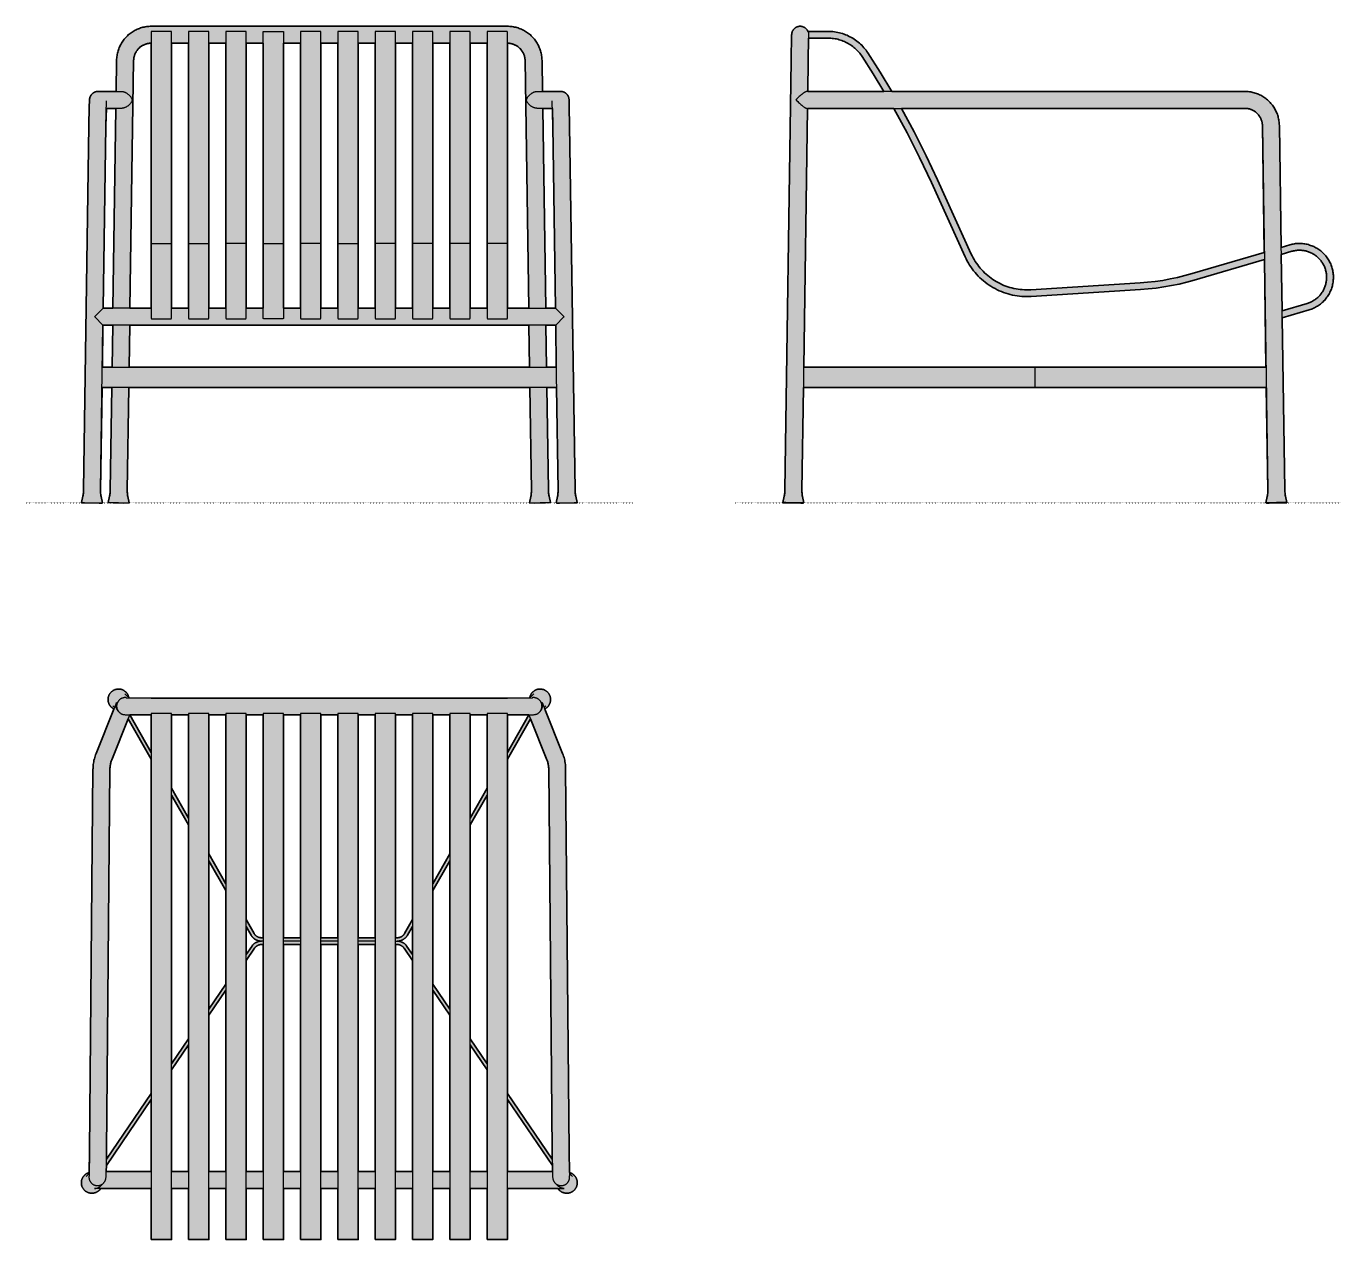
# Model space of a CAD drawing. Header units: millimetres. Extents: x 0 to 1937, y -1086 to 703.
import ezdxf

# ---------------------------------------------------------------- set-up
doc = ezdxf.new("R2010")
doc.units = ezdxf.units.MM
doc.linetypes.add('Dots', pattern=[1, 0, -1])
doc.layers.add('Blocks', color=7, linetype='Continuous')
doc.layers.add('Blocks$Fill', color=7, linetype='Continuous', true_color=0xffffff)
for name, color, linetype, lineweight, true_color in [('Blocks$Inner', 7, 'Continuous', 25, 0x007f00), ('Blocks$Outline', 7, 'Continuous', 35, 0xff3f3f), ('Groud', 7, 'Dots', 25, 0x243775)]:
    doc.layers.add(name, color=color, linetype=linetype, lineweight=lineweight, true_color=true_color)

# ---------------------------------------------------------------- blocks, each defined once
blk = doc.blocks.new('Palissade Lounge Chair Low Side')
at = {"layer": 'Blocks$Fill', "extrusion": (0, 0, -1)}
h = blk.add_hatch(color=256, dxfattribs=at)
h.paths.add_polyline_path([(-881.1, 332.2), (-881.1, 334), (-881.1, 335.7), (-880.9, 337.4), (-880.7, 339.1), (-880.5, 340.8), (-880.1, 342.5), (-879.8, 344.2), (-879.3, 345.9), (-878.9, 347.5), (-878.3, 349.2), (-877.7, 350.8), (-877.1, 352.4), (-876.3, 354), (-875.6, 355.5), (-874.8, 357), (-873.9, 358.5), (-873, 360), (-872, 361.4), (-871, 362.8), (-869.9, 364.2), (-868.8, 365.5), (-867.6, 366.8), (-866.4, 368), (-865.2, 369.2), (-863.9, 370.4), (-862.6, 371.5), (-861.2, 372.5), (-859.8, 373.5), (-858.4, 374.5), (-856.9, 375.4), (-855.4, 376.3), (-853.9, 377.1), (-852.4, 377.9), (-850.8, 378.6), (-849.2, 379.2), (-847.6, 379.8), (-845.9, 380.3), (-844.3, 380.8), (-842.6, 381.3), (-840.9, 381.6), (-839.2, 381.9), (-837.5, 382.2), (-835.8, 382.4), (-834.1, 382.5), (-832.3, 382.6), (-830.6, 382.6), (-828.9, 382.5), (-827.2, 382.4), (-825.5, 382.3), (-823.7, 382), (-822, 381.7), (-820.4, 381.4), (-818.7, 381), (-817, 380.5), (-804.1, 376.7), (-801.5, 556.5), (-801.4, 558.2), (-801.3, 559.9), (-801.1, 561.5), (-800.9, 563.2), (-800.6, 564.9), (-800.3, 566.5), (-799.9, 568.2), (-799.5, 569.8), (-799, 571.4), (-798.5, 573), (-797.9, 574.6), (-797.2, 576.1), (-796.5, 577.6), (-795.8, 579.2), (-795, 580.6), (-794.1, 582.1), (-793.2, 583.6), (-792.2, 585), (-791.2, 586.4), (-790.1, 587.8), (-789, 589.1), (-787.8, 590.4), (-786.6, 591.7), (-785.4, 592.9), (-784.1, 594.1), (-782.7, 595.2), (-781.4, 596.3), (-780, 597.3), (-778.5, 598.3), (-777.1, 599.3), (-775.5, 600.1), (-774, 601), (-772.4, 601.8), (-770.9, 602.5), (-769.2, 603.2), (-767.6, 603.8), (-766, 604.3), (-764.3, 604.8), (-762.6, 605.3), (-760.9, 605.7), (-759.2, 606), (-757.4, 606.3), (-755.7, 606.5), (-754, 606.6), (-752.2, 606.7), (-750.5, 606.7), (-230.2, 606.7), (-212.9, 635.3), (-195, 663.5), (-193.6, 665.5), (-192.2, 667.4), (-190.7, 669.3), (-189.2, 671.2), (-187.6, 672.9), (-185.9, 674.7), (-184.2, 676.3), (-182.4, 677.9), (-180.6, 679.5), (-178.7, 681), (-176.8, 682.4), (-174.8, 683.7), (-172.8, 685), (-170.7, 686.2), (-168.6, 687.4), (-166.5, 688.4), (-164.3, 689.4), (-162.1, 690.3), (-159.8, 691.2), (-157.6, 691.9), (-155.3, 692.6), (-153, 693.2), (-150.6, 693.8), (-148.3, 694.2), (-145.9, 694.6), (-143.5, 694.9), (-141.1, 695.1), (-138.8, 695.2), (-136.4, 695.2), (-106.6, 695.2), (-106.6, 695.3), (-106.4, 695.7), (-106.2, 696.1), (-106, 696.5), (-105.8, 696.9), (-105.5, 697.2), (-105.3, 697.6), (-105, 697.9), (-104.7, 698.3), (-104.4, 698.6), (-104.1, 698.9), (-103.8, 699.2), (-103.5, 699.5), (-103.2, 699.8), (-102.9, 700.1), (-102.5, 700.3), (-102.1, 700.6), (-101.8, 700.8), (-101.4, 701.1), (-101, 701.3), (-100.6, 701.5), (-100.2, 701.6), (-99.8, 701.8), (-99.4, 702), (-99, 702.1), (-98.6, 702.2), (-98.2, 702.4), (-97.8, 702.5), (-97.3, 702.5), (-96.9, 702.6), (-96.5, 702.7), (-96.1, 702.7), (-95.7, 702.7), (-95.3, 702.7), (-94.9, 702.7), (-94.5, 702.7), (-94.1, 702.7), (-93.7, 702.7), (-93.3, 702.6), (-92.9, 702.5), (-92.5, 702.4), (-92.1, 702.3), (-91.6, 702.2), (-91.2, 702.1), (-90.8, 702), (-90.4, 701.8), (-90, 701.6), (-89.6, 701.5), (-89.3, 701.3), (-88.9, 701.1), (-88.5, 700.8), (-88.2, 700.6), (-87.8, 700.3), (-87.5, 700.1), (-87.1, 699.8), (-86.8, 699.5), (-86.5, 699.2), (-86.2, 698.9), (-85.9, 698.6), (-85.6, 698.3), (-85.3, 698), (-85.1, 697.6), (-84.8, 697.3), (-84.6, 696.9), (-84.4, 696.6), (-84.2, 696.2), (-84, 695.8), (-83.8, 695.4), (-83.6, 695), (-83.4, 694.6), (-83.3, 694.2), (-83.2, 693.8), (-83.1, 693.4), (-83, 693), (-82.9, 692.6), (-82.8, 692.1), (-82.7, 691.7), (-82.7, 691.3), (-82.7, 690.8), (-82.6, 690.4), (-82.1, 652.5), (-72.7, 19.4), (-72.6, 17.8), (-72.5, 16.2), (-72.4, 14.6), (-72.2, 13.1), (-71.9, 11.5), (-71.6, 9.9), (-69.4, 0.5), (-69.4, 0.5), (-69.4, 0.5), (-69.4, 0.5), (-69.4, 0.5), (-69.4, 0.5), (-69.4, 0.4), (-69.4, 0.4), (-69.4, 0.4), (-69.4, 0.4), (-69.5, 0.4), (-69.5, 0.4), (-69.5, 0.4), (-69.6, 0.4), (-69.7, 0.4), (-70, 0.4), (-70.5, 0.4), (-73.9, 0.2), (-95.9, -0.1), (-99.3, -0.1), (-99.8, -0.1), (-100.1, 0), (-100.3, 0), (-100.3, 0), (-100.3, 0), (-100.4, 0), (-100.4, 0), (-100.4, 0), (-100.4, 0), (-100.4, 0), (-100.4, 0), (-100.4, 0), (-100.4, 0), (-100.4, 0), (-100.4, 0), (-100.4, 0), (-98.5, 9.5), (-98.3, 11.1), (-98, 12.7), (-97.9, 14.3), (-97.8, 15.9), (-97.7, 17.4), (-97.7, 19), (-99.9, 170.2), (-432.2, 170.2), (-441.1, 170.2), (-448.7, 170.2), (-782.2, 170.2), (-784.4, 19), (-784.4, 17.4), (-784.4, 15.9), (-784.3, 14.3), (-784.1, 12.7), (-783.9, 11.1), (-783.6, 9.5), (-781.7, 0), (-781.7, 0), (-781.7, 0), (-781.7, 0), (-781.7, 0), (-781.7, 0), (-781.7, 0), (-781.7, 0), (-781.7, 0), (-781.8, 0), (-781.8, 0), (-781.8, 0), (-781.8, 0), (-781.9, 0), (-782, 0), (-782.3, -0.1), (-782.8, -0.1), (-786.3, -0.1), (-797.2, 0), (-808.2, 0.2), (-811.6, 0.4), (-812.1, 0.4), (-812.5, 0.4), (-812.6, 0.4), (-812.6, 0.4), (-812.7, 0.4), (-812.7, 0.4), (-812.7, 0.4), (-812.7, 0.4), (-812.7, 0.4), (-812.7, 0.4), (-812.7, 0.5), (-812.7, 0.5), (-812.7, 0.5), (-812.7, 0.5), (-812.7, 0.5), (-812.7, 0.5), (-812.7, 0.5), (-810.6, 9.9), (-810.2, 11.5), (-810, 13.1), (-809.8, 14.6), (-809.6, 16.2), (-809.5, 17.8), (-809.4, 19.4), (-805.7, 272.9), (-845.3, 284.6), (-846.9, 285.1), (-848.6, 285.7), (-850.2, 286.3), (-851.8, 287), (-853.3, 287.8), (-854.8, 288.6), (-856.4, 289.4), (-857.8, 290.3), (-859.3, 291.2), (-860.7, 292.2), (-862.1, 293.3), (-863.4, 294.4), (-864.7, 295.5), (-866, 296.7), (-867.2, 297.9), (-868.3, 299.2), (-869.5, 300.5), (-870.6, 301.8), (-871.6, 303.2), (-872.6, 304.6), (-873.5, 306.1), (-874.4, 307.5), (-875.3, 309), (-876, 310.6), (-876.8, 312.1), (-877.5, 313.7), (-878.1, 315.3), (-878.6, 317), (-879.2, 318.6), (-879.6, 320.3), (-880, 322), (-880.3, 323.7), (-880.6, 325.4), (-880.8, 327.1), (-881, 328.8), (-881.1, 330.5)], flags=0)
h.paths.add_polyline_path([(-107.1, 652.1), (-107.6, 685.2), (-136.4, 685.2), (-138.4, 685.2), (-140.5, 685.1), (-142.5, 684.9), (-144.5, 684.7), (-146.6, 684.4), (-148.6, 684), (-150.6, 683.5), (-152.6, 683), (-154.5, 682.4), (-156.5, 681.8), (-158.4, 681), (-160.3, 680.2), (-162.2, 679.4), (-164, 678.5), (-165.8, 677.5), (-167.6, 676.5), (-169.3, 675.4), (-171, 674.2), (-172.7, 673), (-174.3, 671.7), (-175.8, 670.4), (-177.4, 669), (-178.8, 667.6), (-180.3, 666.1), (-181.6, 664.6), (-183, 663), (-184.2, 661.4), (-185.4, 659.7), (-186.6, 658), (-202.8, 632.6), (-218.5, 606.7), (-187.2, 606.7), (-168.9, 606.7), (-106.4, 606.7)], flags=0)
h.paths.add_polyline_path([(-596.7, 314.5), (-608.2, 315.5), (-619.7, 316.7), (-631.1, 318.4), (-642.4, 320.4), (-653.7, 322.7), (-664.9, 325.5), (-676, 328.5), (-779.4, 359), (-781.7, 200.2), (-448.7, 200.2), (-441.1, 200.2), (-432.2, 200.2), (-100.4, 200.2), (-106, 581.7), (-168.9, 581.7), (-187.2, 581.7), (-233, 581.7), (-252.7, 545.8), (-271.2, 509.2), (-288.7, 472.2), (-338.3, 362.9), (-339.8, 359.8), (-341.4, 356.7), (-343.1, 353.7), (-344.9, 350.8), (-346.7, 347.9), (-348.7, 345.1), (-350.8, 342.3), (-353, 339.6), (-355.3, 337.1), (-357.6, 334.5), (-360.1, 332.1), (-362.6, 329.8), (-365.2, 327.5), (-367.9, 325.3), (-370.7, 323.3), (-373.5, 321.3), (-376.4, 319.4), (-379.3, 317.6), (-382.4, 316), (-385.4, 314.4), (-388.6, 312.9), (-391.7, 311.6), (-395, 310.3), (-398.2, 309.2), (-401.5, 308.2), (-404.8, 307.3), (-408.2, 306.5), (-411.6, 305.8), (-415, 305.3), (-418.4, 304.8), (-421.8, 304.5), (-425.3, 304.3), (-428.7, 304.2), (-432.2, 304.3), (-435.6, 304.4)], flags=0)
h.paths.add_polyline_path([(-804.3, 366.4), (-819.8, 371), (-821.2, 371.3), (-822.5, 371.6), (-823.9, 371.9), (-825.2, 372.1), (-826.6, 372.3), (-828, 372.5), (-829.3, 372.5), (-830.7, 372.6), (-832.1, 372.6), (-833.5, 372.5), (-834.9, 372.4), (-836.2, 372.3), (-837.6, 372.1), (-839, 371.8), (-840.3, 371.5), (-841.6, 371.2), (-843, 370.8), (-844.3, 370.4), (-845.6, 369.9), (-846.9, 369.4), (-848.1, 368.8), (-849.4, 368.2), (-850.6, 367.5), (-851.8, 366.9), (-852.9, 366.1), (-854.1, 365.3), (-855.2, 364.5), (-856.3, 363.7), (-857.4, 362.8), (-858.4, 361.9), (-859.4, 360.9), (-860.3, 359.9), (-861.3, 358.9), (-862.2, 357.9), (-863, 356.8), (-863.8, 355.7), (-864.6, 354.5), (-865.3, 353.3), (-866, 352.1), (-866.7, 350.9), (-867.3, 349.7), (-867.9, 348.4), (-868.4, 347.2), (-868.9, 345.9), (-869.3, 344.6), (-869.7, 343.2), (-870, 341.9), (-870.3, 340.5), (-870.6, 339.2), (-870.8, 337.8), (-871, 336.5), (-871.1, 335.1), (-871.1, 333.7), (-871.1, 332.3), (-871.1, 330.9), (-871, 329.6), (-870.9, 328.2), (-870.7, 326.8), (-870.5, 325.4), (-870.2, 324.1), (-869.9, 322.7), (-869.6, 321.4), (-869.1, 320.1), (-868.7, 318.8), (-868.2, 317.5), (-867.7, 316.2), (-867.1, 315), (-866.4, 313.8), (-865.8, 312.5), (-865.1, 311.4), (-864.3, 310.2), (-863.5, 309.1), (-862.7, 308), (-861.8, 306.9), (-860.9, 305.9), (-860, 304.8), (-859, 303.9), (-858, 302.9), (-856.9, 302), (-855.9, 301.1), (-854.8, 300.3), (-853.6, 299.5), (-852.5, 298.8), (-851.3, 298), (-850.1, 297.4), (-848.9, 296.7), (-847.6, 296.1), (-846.4, 295.6), (-845.1, 295.1), (-843.8, 294.6), (-842.5, 294.2), (-805.5, 283.3)], flags=0)
h.paths.add_polyline_path([(-618.4, 326.6), (-607.3, 325.4), (-596.1, 324.5), (-435, 314.4), (-431.9, 314.3), (-428.8, 314.2), (-425.7, 314.3), (-422.6, 314.5), (-419.5, 314.8), (-416.4, 315.2), (-413.4, 315.7), (-410.3, 316.3), (-407.3, 317), (-404.3, 317.8), (-401.3, 318.7), (-398.4, 319.7), (-395.5, 320.8), (-392.6, 322.1), (-389.8, 323.4), (-387.1, 324.8), (-384.3, 326.3), (-381.7, 327.9), (-379.1, 329.6), (-376.5, 331.4), (-374.1, 333.2), (-371.6, 335.2), (-369.3, 337.2), (-367, 339.3), (-364.8, 341.5), (-362.7, 343.8), (-360.6, 346.1), (-358.7, 348.5), (-356.8, 351), (-355, 353.5), (-353.3, 356.1), (-351.7, 358.8), (-350.2, 361.5), (-348.7, 364.2), (-347.4, 367), (-297.8, 476.3), (-281, 511.9), (-263.3, 547.1), (-244.5, 581.7), (-750.5, 581.7), (-751.4, 581.7), (-752.3, 581.7), (-753.1, 581.6), (-754, 581.5), (-754.9, 581.4), (-755.8, 581.2), (-756.7, 581), (-757.5, 580.8), (-758.4, 580.5), (-759.2, 580.2), (-760, 579.9), (-760.9, 579.6), (-761.7, 579.2), (-762.5, 578.8), (-763.3, 578.4), (-764, 577.9), (-764.8, 577.4), (-765.5, 576.9), (-766.2, 576.4), (-766.9, 575.9), (-767.6, 575.3), (-768.3, 574.7), (-768.9, 574.1), (-769.5, 573.4), (-770.1, 572.8), (-770.7, 572.1), (-771.2, 571.4), (-771.8, 570.7), (-772.3, 569.9), (-772.7, 569.2), (-773.2, 568.4), (-773.6, 567.7), (-774, 566.9), (-774.3, 566.1), (-774.6, 565.3), (-774.9, 564.5), (-775.2, 563.7), (-775.5, 562.9), (-775.7, 562.1), (-775.9, 561.2), (-776.1, 560.4), (-776.2, 559.5), (-776.3, 558.7), (-776.4, 557.8), (-776.4, 557), (-776.5, 556.1), (-779.2, 369.4), (-673.1, 338.1), (-662.3, 335.1), (-651.5, 332.5), (-640.5, 330.2), (-629.5, 328.2)], flags=0)
at = {"layer": 'Blocks$Inner'}
for points in [[(106, 581.7), (97.7, 19), (97.7, 17.4), (97.8, 15.9), (97.9, 14.3), (98, 12.7), (98.3, 11.1), (98.5, 9.5), (100.4, 0), (100.4, 0), (100.4, 0), (100.4, 0), (100.4, 0), (100.4, 0), (100.4, 0), (100.4, 0), (100.4, 0), (100.4, 0), (100.4, 0), (100.3, 0), (100.3, 0), (100.3, 0), (100.1, 0), (99.8, -0.1), (99.3, -0.1), (95.9, -0.1), (73.9, 0.2), (70.5, 0.4), (70, 0.4), (69.7, 0.4), (69.6, 0.4), (69.5, 0.4), (69.5, 0.4), (69.5, 0.4), (69.4, 0.4), (69.4, 0.4), (69.4, 0.4), (69.4, 0.4), (69.4, 0.5), (69.4, 0.5), (69.4, 0.5), (69.4, 0.5), (69.4, 0.5), (69.4, 0.5), (71.6, 9.9), (71.9, 11.5), (72.2, 13.1), (72.4, 14.6), (72.5, 16.2), (72.6, 17.8), (72.7, 19.4), (82.1, 652.5), (82.6, 690.4), (82.7, 690.8), (82.7, 691.3), (82.7, 691.7), (82.8, 692.1), (82.9, 692.6), (83, 693), (83.1, 693.4), (83.2, 693.8), (83.3, 694.2), (83.4, 694.6), (83.6, 695), (83.8, 695.4), (84, 695.8), (84.2, 696.2), (84.4, 696.6), (84.6, 696.9), (84.8, 697.3), (85.1, 697.6), (85.3, 698), (85.6, 698.3), (85.9, 698.6), (86.2, 698.9), (86.5, 699.2), (86.8, 699.5), (87.1, 699.8), (87.5, 700.1), (87.8, 700.3), (88.2, 700.6), (88.5, 700.8), (88.9, 701.1), (89.3, 701.3), (89.6, 701.5), (90, 701.6), (90.4, 701.8), (90.8, 702), (91.2, 702.1), (91.6, 702.2), (92.1, 702.3), (92.5, 702.4), (92.9, 702.5), (93.3, 702.6), (93.7, 702.7), (94.1, 702.7), (94.5, 702.7), (94.9, 702.7), (95.3, 702.7), (95.7, 702.7), (96.1, 702.7), (96.5, 702.7), (96.9, 702.6), (97.3, 702.5), (97.8, 702.5), (98.2, 702.4), (98.6, 702.2), (99, 702.1), (99.4, 702), (99.8, 701.8), (100.2, 701.6), (100.6, 701.5), (101, 701.3), (101.4, 701.1), (101.8, 700.8), (102.1, 700.6), (102.5, 700.3), (102.9, 700.1), (103.2, 699.8), (103.5, 699.5), (103.8, 699.2), (104.1, 698.9), (104.4, 698.6), (104.7, 698.3), (105, 697.9), (105.3, 697.6), (105.5, 697.2), (105.8, 696.9), (106, 696.5), (106.2, 696.1), (106.4, 695.7), (106.6, 695.3), (106.7, 694.9), (106.9, 694.5), (107, 694.1), (107.2, 693.7), (107.3, 693.3), (107.4, 692.8), (107.5, 692.4), (107.5, 692), (107.6, 691.5), (107.6, 691.1), (107.6, 690.7), (107.6, 690.2), (107.6, 690), (107.1, 652.1), (106.4, 606.7)], [(230.2, 606.7), (212.9, 635.3), (195, 663.5), (193.6, 665.5), (192.2, 667.4), (190.7, 669.3), (189.2, 671.2), (187.6, 672.9), (185.9, 674.7), (184.2, 676.3), (182.4, 677.9), (180.6, 679.5), (178.7, 681), (176.8, 682.4), (174.8, 683.7), (172.8, 685), (170.7, 686.2), (168.6, 687.4), (166.5, 688.4), (164.3, 689.4), (162.1, 690.3), (159.8, 691.2), (157.6, 691.9), (155.3, 692.6), (153, 693.2), (150.6, 693.8), (148.3, 694.2), (145.9, 694.6), (143.5, 694.9), (141.1, 695.1), (138.8, 695.2), (136.4, 695.2), (106.6, 695.2)], [(218.5, 606.7), (202.8, 632.6), (186.6, 658), (185.4, 659.7), (184.2, 661.4), (183, 663), (181.6, 664.6), (180.3, 666.1), (178.8, 667.6), (177.4, 669), (175.8, 670.4), (174.3, 671.7), (172.7, 673), (171, 674.2), (169.3, 675.4), (167.6, 676.5), (165.8, 677.5), (164, 678.5), (162.2, 679.4), (160.3, 680.2), (158.4, 681), (156.5, 681.8), (154.5, 682.4), (152.6, 683), (150.6, 683.5), (148.6, 684), (146.6, 684.4), (144.5, 684.7), (142.5, 684.9), (140.5, 685.1), (138.4, 685.2), (136.4, 685.2), (107.6, 685.2)], [(812.7, 0.5), (812.7, 0.5), (812.7, 0.5), (812.7, 0.5), (812.7, 0.5), (812.7, 0.5), (812.7, 0.5), (812.7, 0.5), (812.7, 0.5), (812.7, 0.5), (812.7, 0.5), (812.6, 0.5), (812.6, 0.5), (812.5, 0.5), (812.1, 0.5), (811.6, 0.5), (808.2, 0.6), (797.2, 0.5), (786.3, 0.2), (782.8, 0.1), (782.3, 0.1), (782, 0), (781.9, 0), (781.8, 0), (781.8, 0), (781.8, 0), (781.8, 0), (781.7, 0), (781.7, 0), (781.7, 0), (781.7, 0), (781.7, 0), (781.7, 0), (781.7, 0), (781.7, 0), (781.7, 0), (781.7, 0), (781.7, 0), (781.7, 0), (781.7, 0), (781.7, 0), (781.7, 0), (781.7, 0), (781.7, 0), (781.8, 0), (781.8, 0), (781.8, 0), (781.8, 0), (781.9, 0), (782, 0), (782.3, -0.1), (782.8, -0.1), (786.3, -0.1), (797.2, 0), (808.2, 0.2), (811.6, 0.4), (812.1, 0.4), (812.5, 0.4), (812.6, 0.4), (812.6, 0.4), (812.7, 0.4), (812.7, 0.4), (812.7, 0.4), (812.7, 0.4), (812.7, 0.4), (812.7, 0.4), (812.7, 0.5), (812.7, 0.5), (812.7, 0.5), (812.7, 0.5), (812.7, 0.5), (812.7, 0.5), (812.7, 0.5), (810.6, 9.9), (810.2, 11.5), (810, 13.1), (809.8, 14.6), (809.6, 16.2), (809.5, 17.8), (809.4, 19.4), (801.5, 556.5), (801.4, 558.2), (801.3, 559.9), (801.1, 561.5), (800.9, 563.2), (800.6, 564.9), (800.3, 566.5), (799.9, 568.2), (799.5, 569.8), (799, 571.4), (798.5, 573), (797.9, 574.6), (797.2, 576.1), (796.5, 577.6), (795.8, 579.2), (795, 580.6), (794.1, 582.1), (793.2, 583.6), (792.2, 585), (791.2, 586.4), (790.1, 587.8), (789, 589.1), (787.8, 590.4), (786.6, 591.7), (785.4, 592.9), (784.1, 594.1), (782.7, 595.2), (781.4, 596.3), (780, 597.3), (778.5, 598.3), (777.1, 599.3), (775.5, 600.1), (774, 601), (772.4, 601.8), (770.9, 602.5), (769.2, 603.2), (767.6, 603.8), (766, 604.3), (764.3, 604.8), (762.6, 605.3), (760.9, 605.7), (759.2, 606), (757.4, 606.3), (755.7, 606.5), (754, 606.6), (752.2, 606.7), (750.5, 606.7), (187.2, 606.7), (168.9, 606.7), (105.4, 606.7), (105.3, 606.7), (105.3, 606.7), (105.2, 606.7), (105.1, 606.7), (105, 606.7), (105, 606.7), (104.9, 606.7), (104.8, 606.7), (104.7, 606.6), (104.7, 606.6), (104.5, 606.6), (104.4, 606.5), (104.2, 606.5), (104, 606.4), (103.8, 606.3), (103.6, 606.3), (103.5, 606.2), (103.1, 606), (102.7, 605.8), (102.2, 605.5), (101.7, 605.3), (101.3, 605), (100.8, 604.7), (100.2, 604.3), (99.7, 603.9), (98.6, 603.2), (97.4, 602.2), (96.2, 601.2), (95, 600.2), (93.9, 599.2), (92.6, 598), (91.4, 596.9), (90.2, 595.7), (89, 594.5), (89.3, 594.2), (90.4, 593), (91.6, 591.8), (92.8, 590.6), (94, 589.4), (95.2, 588.4), (96.3, 587.4), (97.5, 586.4), (98.7, 585.4), (99.7, 584.6), (100.8, 583.8), (101.2, 583.5), (101.7, 583.2), (102.2, 583), (102.6, 582.7), (103, 582.5), (103.2, 582.4), (103.4, 582.3), (103.5, 582.2), (103.7, 582.1), (103.9, 582), (104.1, 582), (104.3, 581.9), (104.4, 581.9), (104.5, 581.9), (104.6, 581.8), (104.6, 581.8), (104.7, 581.8), (104.8, 581.8), (104.8, 581.8), (104.9, 581.8), (105, 581.7), (105, 581.7), (105.1, 581.7), (105.2, 581.7), (105.2, 581.7), (168.9, 581.7), (187.2, 581.7), (750.5, 581.7), (751.4, 581.7), (752.3, 581.7), (753.1, 581.6), (754, 581.5), (754.9, 581.4), (755.8, 581.2), (756.7, 581), (757.5, 580.8), (758.4, 580.5), (759.2, 580.2), (760, 579.9), (760.9, 579.6), (761.7, 579.2), (762.5, 578.8), (763.3, 578.4), (764, 577.9), (764.8, 577.4), (765.5, 576.9), (766.2, 576.4), (766.9, 575.9), (767.6, 575.3), (768.3, 574.7), (768.9, 574.1), (769.5, 573.4), (770.1, 572.8), (770.7, 572.1), (771.2, 571.4), (771.8, 570.7), (772.3, 569.9), (772.7, 569.2), (773.2, 568.4), (773.6, 567.7), (774, 566.9), (774.3, 566.1), (774.6, 565.3), (774.9, 564.5), (775.2, 563.7), (775.5, 562.9), (775.7, 562.1), (775.9, 561.2), (776.1, 560.4), (776.2, 559.5), (776.3, 558.7), (776.4, 557.8), (776.4, 557), (776.5, 556.1), (784.4, 19), (784.4, 17.4), (784.4, 15.9), (784.3, 14.3), (784.1, 12.7), (783.9, 11.1), (783.6, 9.5), (781.7, 0)], [(779.4, 359), (676, 328.5), (664.9, 325.5), (653.7, 322.7), (642.4, 320.4), (631.1, 318.4), (619.7, 316.7), (608.2, 315.5), (596.7, 314.5), (435.6, 304.4), (432.2, 304.3), (428.7, 304.2), (425.3, 304.3), (421.8, 304.5), (418.4, 304.8), (415, 305.3), (411.6, 305.8), (408.2, 306.5), (404.8, 307.3), (401.5, 308.2), (398.2, 309.2), (395, 310.3), (391.7, 311.6), (388.6, 312.9), (385.4, 314.4), (382.4, 316), (379.3, 317.6), (376.4, 319.4), (373.5, 321.3), (370.7, 323.3), (367.9, 325.3), (365.2, 327.5), (362.6, 329.8), (360.1, 332.1), (357.6, 334.5), (355.3, 337.1), (353, 339.6), (350.8, 342.3), (348.7, 345.1), (346.7, 347.9), (344.9, 350.8), (343.1, 353.7), (341.4, 356.7), (339.8, 359.8), (338.3, 362.9), (288.7, 472.2), (271.2, 509.2), (252.7, 545.8), (233, 581.7)], [(779.2, 369.4), (673.1, 338.1), (662.3, 335.1), (651.5, 332.5), (640.5, 330.2), (629.5, 328.2), (618.4, 326.6), (607.3, 325.4), (596.1, 324.5), (435, 314.4), (431.9, 314.3), (428.8, 314.2), (425.7, 314.3), (422.6, 314.5), (419.5, 314.8), (416.4, 315.2), (413.4, 315.7), (410.3, 316.3), (407.3, 317), (404.3, 317.8), (401.3, 318.7), (398.4, 319.7), (395.5, 320.8), (392.6, 322.1), (389.8, 323.4), (387.1, 324.8), (384.3, 326.3), (381.7, 327.9), (379.1, 329.6), (376.5, 331.4), (374.1, 333.2), (371.6, 335.2), (369.3, 337.2), (367, 339.3), (364.8, 341.5), (362.7, 343.8), (360.6, 346.1), (358.7, 348.5), (356.8, 351), (355, 353.5), (353.3, 356.1), (351.7, 358.8), (350.2, 361.5), (348.7, 364.2), (347.4, 367), (297.8, 476.3), (281, 511.9), (263.3, 547.1), (244.5, 581.7)], [(805.7, 272.9), (845.3, 284.6), (846.9, 285.1), (848.6, 285.7), (850.2, 286.3), (851.8, 287), (853.3, 287.8), (854.8, 288.6), (856.4, 289.4), (857.8, 290.3), (859.3, 291.2), (860.7, 292.2), (862.1, 293.3), (863.4, 294.4), (864.7, 295.5), (866, 296.7), (867.2, 297.9), (868.3, 299.2), (869.5, 300.5), (870.6, 301.8), (871.6, 303.2), (872.6, 304.6), (873.5, 306.1), (874.4, 307.5), (875.3, 309), (876, 310.6), (876.8, 312.1), (877.5, 313.7), (878.1, 315.3), (878.6, 317), (879.2, 318.6), (879.6, 320.3), (880, 322), (880.3, 323.7), (880.6, 325.4), (880.8, 327.1), (881, 328.8), (881.1, 330.5), (881.1, 332.2), (881.1, 334), (881.1, 335.7), (880.9, 337.4), (880.7, 339.1), (880.5, 340.8), (880.1, 342.5), (879.8, 344.2), (879.3, 345.9), (878.9, 347.5), (878.3, 349.2), (877.7, 350.8), (877.1, 352.4), (876.3, 354), (875.6, 355.5), (874.8, 357), (873.9, 358.5), (873, 360), (872, 361.4), (871, 362.8), (869.9, 364.2), (868.8, 365.5), (867.6, 366.8), (866.4, 368), (865.2, 369.2), (863.9, 370.4), (862.6, 371.5), (861.2, 372.5), (859.8, 373.5), (858.4, 374.5), (856.9, 375.4), (855.4, 376.3), (853.9, 377.1), (852.4, 377.9), (850.8, 378.6), (849.2, 379.2), (847.6, 379.8), (845.9, 380.3), (844.3, 380.8), (842.6, 381.3), (840.9, 381.6), (839.2, 381.9), (837.5, 382.2), (835.8, 382.4), (834.1, 382.5), (832.3, 382.6), (830.6, 382.6), (828.9, 382.5), (827.2, 382.4), (825.5, 382.3), (823.7, 382), (822, 381.7), (820.4, 381.4), (818.7, 381), (817, 380.5), (804.1, 376.7)], [(805.5, 283.3), (842.5, 294.2), (843.8, 294.6), (845.1, 295.1), (846.4, 295.6), (847.6, 296.1), (848.9, 296.7), (850.1, 297.4), (851.3, 298), (852.5, 298.8), (853.6, 299.5), (854.8, 300.3), (855.9, 301.1), (856.9, 302), (858, 302.9), (859, 303.9), (860, 304.8), (860.9, 305.9), (861.8, 306.9), (862.7, 308), (863.5, 309.1), (864.3, 310.2), (865.1, 311.4), (865.8, 312.5), (866.4, 313.8), (867.1, 315), (867.7, 316.2), (868.2, 317.5), (868.7, 318.8), (869.1, 320.1), (869.6, 321.4), (869.9, 322.7), (870.2, 324.1), (870.5, 325.4), (870.7, 326.8), (870.9, 328.2), (871, 329.6), (871.1, 330.9), (871.1, 332.3), (871.1, 333.7), (871.1, 335.1), (871, 336.5), (870.8, 337.8), (870.6, 339.2), (870.3, 340.5), (870, 341.9), (869.7, 343.2), (869.3, 344.6), (868.9, 345.9), (868.4, 347.2), (867.9, 348.4), (867.3, 349.7), (866.7, 350.9), (866, 352.1), (865.3, 353.3), (864.6, 354.5), (863.8, 355.7), (863, 356.8), (862.2, 357.9), (861.3, 358.9), (860.3, 359.9), (859.4, 360.9), (858.4, 361.9), (857.4, 362.8), (856.3, 363.7), (855.2, 364.5), (854.1, 365.3), (852.9, 366.1), (851.8, 366.9), (850.6, 367.5), (849.4, 368.2), (848.1, 368.8), (846.9, 369.4), (845.6, 369.9), (844.3, 370.4), (843, 370.8), (841.6, 371.2), (840.3, 371.5), (839, 371.8), (837.6, 372.1), (836.2, 372.3), (834.9, 372.4), (833.5, 372.5), (832.1, 372.6), (830.7, 372.6), (829.3, 372.5), (828, 372.5), (826.6, 372.3), (825.2, 372.1), (823.9, 371.9), (822.5, 371.6), (821.2, 371.3), (819.8, 371), (804.3, 366.4)], [(441.1, 200.2), (432.2, 200.2), (100.4, 200.2)], [(781.7, 200.2), (448.7, 200.2), (441.1, 200.2), (441.1, 170.2), (448.7, 170.2), (782.2, 170.2)], [(441.1, 170.2), (432.2, 170.2), (99.9, 170.2)], [(100.4, 0), (100.4, 0), (100.4, 0), (100.4, 0), (100.4, 0), (100.4, 0), (100.4, 0), (100.4, 0), (100.4, 0), (100.4, 0), (100.4, 0), (100.3, 0), (100.3, 0), (100.3, 0), (100.1, 0), (99.8, 0.1), (99.3, 0.1), (95.9, 0.2), (74, 0.6), (70.5, 0.5), (70, 0.5), (69.7, 0.5), (69.6, 0.5), (69.5, 0.5), (69.5, 0.5), (69.5, 0.5), (69.4, 0.5), (69.4, 0.5), (69.4, 0.5), (69.4, 0.5), (69.4, 0.5), (69.4, 0.5), (69.4, 0.5), (69.4, 0.5), (69.4, 0.5), (69.4, 0.5), (69.4, 0.5)]]:
    blk.add_lwpolyline(points, dxfattribs=at)
at = {"layer": 'Blocks$Outline'}
for points in [[(85.1, 697.6), (84.8, 697.3)], [(85.3, 698), (85.1, 697.6)], [(85.6, 698.3), (85.3, 698)], [(85.9, 698.6), (85.6, 698.3)], [(86.2, 698.9), (85.9, 698.6)], [(86.5, 699.2), (86.2, 698.9)], [(86.8, 699.5), (86.5, 699.2)], [(87.1, 699.8), (86.8, 699.5)], [(87.5, 700.1), (87.1, 699.8)], [(87.8, 700.3), (87.5, 700.1)], [(88.2, 700.6), (87.8, 700.3)], [(88.5, 700.8), (88.2, 700.6)], [(88.9, 701.1), (88.5, 700.8)], [(89.3, 701.3), (88.9, 701.1)], [(89.6, 701.5), (89.3, 701.3)], [(90, 701.6), (89.6, 701.5)], [(90.4, 701.8), (90, 701.6)], [(90.8, 702), (90.4, 701.8)], [(91.2, 702.1), (90.8, 702)], [(91.6, 702.2), (91.2, 702.1)], [(92.1, 702.3), (91.6, 702.2)], [(92.5, 702.4), (92.1, 702.3)], [(92.9, 702.5), (92.5, 702.4)], [(93.3, 702.6), (92.9, 702.5)], [(93.7, 702.7), (93.3, 702.6)], [(94.1, 702.7), (93.7, 702.7)], [(94.5, 702.7), (94.1, 702.7)], [(94.9, 702.7), (94.5, 702.7)], [(95.3, 702.7), (94.9, 702.7)], [(95.7, 702.7), (95.3, 702.7)], [(96.1, 702.7), (95.7, 702.7)], [(96.5, 702.7), (96.1, 702.7)], [(96.9, 702.6), (96.5, 702.7)], [(97.3, 702.5), (96.9, 702.6)], [(97.8, 702.5), (97.3, 702.5)], [(98.2, 702.4), (97.8, 702.5)], [(98.6, 702.2), (98.2, 702.4)], [(99, 702.1), (98.6, 702.2)], [(99.4, 702), (99, 702.1)], [(99.8, 701.8), (99.4, 702)], [(100.2, 701.6), (99.8, 701.8)], [(100.6, 701.5), (100.2, 701.6)], [(101, 701.3), (100.6, 701.5)], [(101.4, 701.1), (101, 701.3)], [(101.8, 700.8), (101.4, 701.1)], [(102.1, 700.6), (101.8, 700.8)], [(102.5, 700.3), (102.1, 700.6)], [(102.9, 700.1), (102.5, 700.3)], [(103.2, 699.8), (102.9, 700.1)], [(103.5, 699.5), (103.2, 699.8)], [(103.8, 699.2), (103.5, 699.5)], [(104.1, 698.9), (103.8, 699.2)], [(104.4, 698.6), (104.1, 698.9)], [(104.7, 698.3), (104.4, 698.6)], [(105, 697.9), (104.7, 698.3)], [(105.3, 697.6), (105, 697.9)], [(105.5, 697.2), (105.3, 697.6)], [(82.6, 690.4), (82.1, 652.5)], [(82.7, 690.8), (82.6, 690.4)], [(82.8, 692.1), (82.7, 691.7)], [(82.7, 691.7), (82.7, 691.3)], [(82.7, 691.3), (82.7, 690.8)], [(82.9, 692.6), (82.8, 692.1)], [(83, 693), (82.9, 692.6)], [(83.1, 693.4), (83, 693)], [(83.2, 693.8), (83.1, 693.4)], [(83.3, 694.2), (83.2, 693.8)], [(83.4, 694.6), (83.3, 694.2)], [(83.6, 695), (83.4, 694.6)], [(83.8, 695.4), (83.6, 695)], [(84, 695.8), (83.8, 695.4)], [(84.2, 696.2), (84, 695.8)], [(84.4, 696.6), (84.2, 696.2)], [(84.6, 696.9), (84.4, 696.6)], [(84.8, 697.3), (84.6, 696.9)], [(105.8, 696.9), (105.5, 697.2)], [(106, 696.5), (105.8, 696.9)], [(106.2, 696.1), (106, 696.5)], [(106.4, 695.7), (106.2, 696.1)], [(106.6, 695.3), (106.4, 695.7)], [(106.6, 695.2), (106.6, 695.3)], [(136.4, 695.2), (106.6, 695.2)], [(107.1, 652.1), (107.6, 685.2)], [(107.6, 685.2), (136.4, 685.2)], [(138.8, 695.2), (136.4, 695.2)], [(136.4, 685.2), (138.4, 685.2)], [(138.4, 685.2), (140.5, 685.1)], [(141.1, 695.1), (138.8, 695.2)], [(140.5, 685.1), (142.5, 684.9)], [(143.5, 694.9), (141.1, 695.1)], [(142.5, 684.9), (144.5, 684.7)], [(145.9, 694.6), (143.5, 694.9)], [(144.5, 684.7), (146.6, 684.4)], [(148.3, 694.2), (145.9, 694.6)], [(146.6, 684.4), (148.6, 684)], [(150.6, 693.8), (148.3, 694.2)], [(148.6, 684), (150.6, 683.5)], [(153, 693.2), (150.6, 693.8)], [(150.6, 683.5), (152.6, 683)], [(152.6, 683), (154.5, 682.4)], [(155.3, 692.6), (153, 693.2)], [(154.5, 682.4), (156.5, 681.8)], [(157.6, 691.9), (155.3, 692.6)], [(156.5, 681.8), (158.4, 681)], [(159.8, 691.2), (157.6, 691.9)], [(158.4, 681), (160.3, 680.2)], [(162.1, 690.3), (159.8, 691.2)], [(160.3, 680.2), (162.2, 679.4)], [(164.3, 689.4), (162.1, 690.3)], [(162.2, 679.4), (164, 678.5)], [(164, 678.5), (165.8, 677.5)], [(166.5, 688.4), (164.3, 689.4)], [(168.6, 687.4), (166.5, 688.4)], [(170.7, 686.2), (168.6, 687.4)], [(172.8, 685), (170.7, 686.2)], [(174.8, 683.7), (172.8, 685)], [(176.8, 682.4), (174.8, 683.7)], [(178.7, 681), (176.8, 682.4)], [(180.6, 679.5), (178.7, 681)], [(182.4, 677.9), (180.6, 679.5)], [(165.8, 677.5), (167.6, 676.5)], [(167.6, 676.5), (169.3, 675.4)], [(169.3, 675.4), (171, 674.2)], [(171, 674.2), (172.7, 673)], [(172.7, 673), (174.3, 671.7)], [(174.3, 671.7), (175.8, 670.4)], [(175.8, 670.4), (177.4, 669)], [(177.4, 669), (178.8, 667.6)], [(178.8, 667.6), (180.3, 666.1)], [(180.3, 666.1), (181.6, 664.6)], [(181.6, 664.6), (183, 663)], [(184.2, 676.3), (182.4, 677.9)], [(183, 663), (184.2, 661.4)], [(185.9, 674.7), (184.2, 676.3)], [(184.2, 661.4), (185.4, 659.7)], [(185.4, 659.7), (186.6, 658)], [(187.6, 672.9), (185.9, 674.7)], [(189.2, 671.2), (187.6, 672.9)], [(190.7, 669.3), (189.2, 671.2)], [(192.2, 667.4), (190.7, 669.3)], [(193.6, 665.5), (192.2, 667.4)], [(195, 663.5), (193.6, 665.5)], [(212.9, 635.3), (195, 663.5)], [(82.1, 652.5), (72.7, 19.4)], [(106.4, 606.7), (107.1, 652.1)], [(186.6, 658), (202.8, 632.6)], [(202.8, 632.6), (218.5, 606.7)], [(230.2, 606.7), (212.9, 635.3)], [(168.9, 606.7), (106.4, 606.7)], [(187.2, 606.7), (168.9, 606.7)], [(218.5, 606.7), (187.2, 606.7)], [(750.5, 606.7), (230.2, 606.7)], [(752.2, 606.7), (750.5, 606.7)], [(754, 606.6), (752.2, 606.7)], [(755.7, 606.5), (754, 606.6)], [(757.4, 606.3), (755.7, 606.5)], [(759.2, 606), (757.4, 606.3)], [(760.9, 605.7), (759.2, 606)], [(762.6, 605.3), (760.9, 605.7)], [(764.3, 604.8), (762.6, 605.3)], [(766, 604.3), (764.3, 604.8)], [(767.6, 603.8), (766, 604.3)], [(769.2, 603.2), (767.6, 603.8)], [(770.9, 602.5), (769.2, 603.2)], [(772.4, 601.8), (770.9, 602.5)], [(774, 601), (772.4, 601.8)], [(775.5, 600.1), (774, 601)], [(100.4, 200.2), (106, 581.7)], [(106, 581.7), (168.9, 581.7)], [(168.9, 581.7), (187.2, 581.7)], [(187.2, 581.7), (233, 581.7)], [(233, 581.7), (252.7, 545.8)], [(263.3, 547.1), (244.5, 581.7)], [(244.5, 581.7), (750.5, 581.7)], [(750.5, 581.7), (751.4, 581.7)], [(751.4, 581.7), (752.3, 581.7)], [(752.3, 581.7), (753.1, 581.6)], [(753.1, 581.6), (754, 581.5)], [(754, 581.5), (754.9, 581.4)], [(754.9, 581.4), (755.8, 581.2)], [(777.1, 599.3), (775.5, 600.1)], [(778.5, 598.3), (777.1, 599.3)], [(780, 597.3), (778.5, 598.3)], [(781.4, 596.3), (780, 597.3)], [(782.7, 595.2), (781.4, 596.3)], [(784.1, 594.1), (782.7, 595.2)], [(785.4, 592.9), (784.1, 594.1)], [(786.6, 591.7), (785.4, 592.9)], [(787.8, 590.4), (786.6, 591.7)], [(789, 589.1), (787.8, 590.4)], [(790.1, 587.8), (789, 589.1)], [(791.2, 586.4), (790.1, 587.8)], [(792.2, 585), (791.2, 586.4)], [(793.2, 583.6), (792.2, 585)], [(794.1, 582.1), (793.2, 583.6)], [(795, 580.6), (794.1, 582.1)], [(755.8, 581.2), (756.7, 581)], [(756.7, 581), (757.5, 580.8)], [(757.5, 580.8), (758.4, 580.5)], [(758.4, 580.5), (759.2, 580.2)], [(759.2, 580.2), (760, 579.9)], [(760, 579.9), (760.9, 579.6)], [(760.9, 579.6), (761.7, 579.2)], [(761.7, 579.2), (762.5, 578.8)], [(762.5, 578.8), (763.3, 578.4)], [(763.3, 578.4), (764, 577.9)], [(764, 577.9), (764.8, 577.4)], [(764.8, 577.4), (765.5, 576.9)], [(765.5, 576.9), (766.2, 576.4)], [(766.2, 576.4), (766.9, 575.9)], [(766.9, 575.9), (767.6, 575.3)], [(767.6, 575.3), (768.3, 574.7)], [(768.3, 574.7), (768.9, 574.1)], [(768.9, 574.1), (769.5, 573.4)], [(769.5, 573.4), (770.1, 572.8)], [(770.1, 572.8), (770.7, 572.1)], [(770.7, 572.1), (771.2, 571.4)], [(771.2, 571.4), (771.8, 570.7)], [(771.8, 570.7), (772.3, 569.9)], [(772.3, 569.9), (772.7, 569.2)], [(772.7, 569.2), (773.2, 568.4)], [(773.2, 568.4), (773.6, 567.7)], [(773.6, 567.7), (774, 566.9)], [(774, 566.9), (774.3, 566.1)], [(774.3, 566.1), (774.6, 565.3)], [(774.6, 565.3), (774.9, 564.5)], [(774.9, 564.5), (775.2, 563.7)], [(775.2, 563.7), (775.5, 562.9)], [(775.5, 562.9), (775.7, 562.1)], [(775.7, 562.1), (775.9, 561.2)], [(795.8, 579.2), (795, 580.6)], [(796.5, 577.6), (795.8, 579.2)], [(797.2, 576.1), (796.5, 577.6)], [(797.9, 574.6), (797.2, 576.1)], [(798.5, 573), (797.9, 574.6)], [(799, 571.4), (798.5, 573)], [(799.5, 569.8), (799, 571.4)], [(799.9, 568.2), (799.5, 569.8)], [(800.3, 566.5), (799.9, 568.2)], [(800.6, 564.9), (800.3, 566.5)], [(800.9, 563.2), (800.6, 564.9)], [(801.1, 561.5), (800.9, 563.2)], [(252.7, 545.8), (271.2, 509.2)], [(281, 511.9), (263.3, 547.1)], [(775.9, 561.2), (776.1, 560.4)], [(776.1, 560.4), (776.2, 559.5)], [(776.2, 559.5), (776.3, 558.7)], [(776.3, 558.7), (776.4, 557.8)], [(776.4, 557.8), (776.4, 557)], [(776.4, 557), (776.5, 556.1)], [(776.5, 556.1), (779.2, 369.4)], [(801.3, 559.9), (801.1, 561.5)], [(801.4, 558.2), (801.3, 559.9)], [(801.5, 556.5), (801.4, 558.2)], [(804.1, 376.7), (801.5, 556.5)], [(271.2, 509.2), (288.7, 472.2)], [(297.8, 476.3), (281, 511.9)], [(288.7, 472.2), (338.3, 362.9)], [(347.4, 367), (297.8, 476.3)], [(779.2, 369.4), (673.1, 338.1)], [(817, 380.5), (804.1, 376.7)], [(804.3, 366.4), (819.8, 371)], [(818.7, 381), (817, 380.5)], [(820.4, 381.4), (818.7, 381)], [(819.8, 371), (821.2, 371.3)], [(822, 381.7), (820.4, 381.4)], [(821.2, 371.3), (822.5, 371.6)], [(823.7, 382), (822, 381.7)], [(822.5, 371.6), (823.9, 371.9)], [(825.5, 382.3), (823.7, 382)], [(823.9, 371.9), (825.2, 372.1)], [(825.2, 372.1), (826.6, 372.3)], [(827.2, 382.4), (825.5, 382.3)], [(826.6, 372.3), (828, 372.5)], [(828.9, 382.5), (827.2, 382.4)], [(828, 372.5), (829.3, 372.5)], [(830.6, 382.6), (828.9, 382.5)], [(829.3, 372.5), (830.7, 372.6)], [(832.3, 382.6), (830.6, 382.6)], [(830.7, 372.6), (832.1, 372.6)], [(832.1, 372.6), (833.5, 372.5)], [(834.1, 382.5), (832.3, 382.6)], [(833.5, 372.5), (834.9, 372.4)], [(835.8, 382.4), (834.1, 382.5)], [(834.9, 372.4), (836.2, 372.3)], [(837.5, 382.2), (835.8, 382.4)], [(836.2, 372.3), (837.6, 372.1)], [(839.2, 381.9), (837.5, 382.2)], [(837.6, 372.1), (839, 371.8)], [(839, 371.8), (840.3, 371.5)], [(840.9, 381.6), (839.2, 381.9)], [(840.3, 371.5), (841.6, 371.2)], [(842.6, 381.3), (840.9, 381.6)], [(841.6, 371.2), (843, 370.8)], [(844.3, 380.8), (842.6, 381.3)], [(843, 370.8), (844.3, 370.4)], [(845.9, 380.3), (844.3, 380.8)], [(844.3, 370.4), (845.6, 369.9)], [(845.6, 369.9), (846.9, 369.4)], [(847.6, 379.8), (845.9, 380.3)], [(846.9, 369.4), (848.1, 368.8)], [(849.2, 379.2), (847.6, 379.8)], [(848.1, 368.8), (849.4, 368.2)], [(850.8, 378.6), (849.2, 379.2)], [(849.4, 368.2), (850.6, 367.5)], [(852.4, 377.9), (850.8, 378.6)], [(853.9, 377.1), (852.4, 377.9)], [(855.4, 376.3), (853.9, 377.1)], [(856.9, 375.4), (855.4, 376.3)], [(858.4, 374.5), (856.9, 375.4)], [(859.8, 373.5), (858.4, 374.5)], [(861.2, 372.5), (859.8, 373.5)], [(862.6, 371.5), (861.2, 372.5)], [(863.9, 370.4), (862.6, 371.5)], [(865.2, 369.2), (863.9, 370.4)], [(866.4, 368), (865.2, 369.2)], [(338.3, 362.9), (339.8, 359.8)], [(339.8, 359.8), (341.4, 356.7)], [(341.4, 356.7), (343.1, 353.7)], [(343.1, 353.7), (344.9, 350.8)], [(344.9, 350.8), (346.7, 347.9)], [(348.7, 364.2), (347.4, 367)], [(350.2, 361.5), (348.7, 364.2)], [(351.7, 358.8), (350.2, 361.5)], [(353.3, 356.1), (351.7, 358.8)], [(355, 353.5), (353.3, 356.1)], [(356.8, 351), (355, 353.5)], [(358.7, 348.5), (356.8, 351)], [(676, 328.5), (779.4, 359)], [(779.4, 359), (781.7, 200.2)], [(805.5, 283.3), (804.3, 366.4)], [(850.6, 367.5), (851.8, 366.9)], [(851.8, 366.9), (852.9, 366.1)], [(852.9, 366.1), (854.1, 365.3)], [(854.1, 365.3), (855.2, 364.5)], [(855.2, 364.5), (856.3, 363.7)], [(856.3, 363.7), (857.4, 362.8)], [(857.4, 362.8), (858.4, 361.9)], [(858.4, 361.9), (859.4, 360.9)], [(859.4, 360.9), (860.3, 359.9)], [(860.3, 359.9), (861.3, 358.9)], [(861.3, 358.9), (862.2, 357.9)], [(862.2, 357.9), (863, 356.8)], [(863, 356.8), (863.8, 355.7)], [(863.8, 355.7), (864.6, 354.5)], [(864.6, 354.5), (865.3, 353.3)], [(865.3, 353.3), (866, 352.1)], [(866, 352.1), (866.7, 350.9)], [(867.6, 366.8), (866.4, 368)], [(866.7, 350.9), (867.3, 349.7)], [(867.3, 349.7), (867.9, 348.4)], [(868.8, 365.5), (867.6, 366.8)], [(869.9, 364.2), (868.8, 365.5)], [(871, 362.8), (869.9, 364.2)], [(872, 361.4), (871, 362.8)], [(873, 360), (872, 361.4)], [(873.9, 358.5), (873, 360)], [(874.8, 357), (873.9, 358.5)], [(875.6, 355.5), (874.8, 357)], [(876.3, 354), (875.6, 355.5)], [(877.1, 352.4), (876.3, 354)], [(877.7, 350.8), (877.1, 352.4)], [(878.3, 349.2), (877.7, 350.8)], [(878.9, 347.5), (878.3, 349.2)], [(346.7, 347.9), (348.7, 345.1)], [(348.7, 345.1), (350.8, 342.3)], [(350.8, 342.3), (353, 339.6)], [(353, 339.6), (355.3, 337.1)], [(355.3, 337.1), (357.6, 334.5)], [(357.6, 334.5), (360.1, 332.1)], [(360.6, 346.1), (358.7, 348.5)], [(360.1, 332.1), (362.6, 329.8)], [(362.7, 343.8), (360.6, 346.1)], [(362.6, 329.8), (365.2, 327.5)], [(364.8, 341.5), (362.7, 343.8)], [(367, 339.3), (364.8, 341.5)], [(369.3, 337.2), (367, 339.3)], [(371.6, 335.2), (369.3, 337.2)], [(374.1, 333.2), (371.6, 335.2)], [(376.5, 331.4), (374.1, 333.2)], [(379.1, 329.6), (376.5, 331.4)], [(381.7, 327.9), (379.1, 329.6)], [(640.5, 330.2), (629.5, 328.2)], [(651.5, 332.5), (640.5, 330.2)], [(662.3, 335.1), (651.5, 332.5)], [(673.1, 338.1), (662.3, 335.1)], [(867.9, 348.4), (868.4, 347.2)], [(868.4, 347.2), (868.9, 345.9)], [(868.9, 345.9), (869.3, 344.6)], [(869.3, 344.6), (869.7, 343.2)], [(869.7, 343.2), (870, 341.9)], [(870, 341.9), (870.3, 340.5)], [(870.3, 340.5), (870.6, 339.2)], [(870.6, 339.2), (870.8, 337.8)], [(870.8, 337.8), (871, 336.5)], [(871, 329.6), (870.9, 328.2)], [(871, 336.5), (871.1, 335.1)], [(871.1, 330.9), (871, 329.6)], [(871.1, 335.1), (871.1, 333.7)], [(871.1, 333.7), (871.1, 332.3)], [(871.1, 332.3), (871.1, 330.9)], [(879.3, 345.9), (878.9, 347.5)], [(879.8, 344.2), (879.3, 345.9)], [(880.1, 342.5), (879.8, 344.2)], [(880.5, 340.8), (880.1, 342.5)], [(880.7, 339.1), (880.5, 340.8)], [(880.9, 337.4), (880.7, 339.1)], [(881.1, 335.7), (880.9, 337.4)], [(881, 328.8), (881.1, 330.5)], [(881.1, 334), (881.1, 335.7)], [(881.1, 332.2), (881.1, 334)], [(881.1, 330.5), (881.1, 332.2)], [(365.2, 327.5), (367.9, 325.3)], [(367.9, 325.3), (370.7, 323.3)], [(370.7, 323.3), (373.5, 321.3)], [(373.5, 321.3), (376.4, 319.4)], [(376.4, 319.4), (379.3, 317.6)], [(379.3, 317.6), (382.4, 316)], [(384.3, 326.3), (381.7, 327.9)], [(382.4, 316), (385.4, 314.4)], [(387.1, 324.8), (384.3, 326.3)], [(385.4, 314.4), (388.6, 312.9)], [(389.8, 323.4), (387.1, 324.8)], [(388.6, 312.9), (391.7, 311.6)], [(392.6, 322.1), (389.8, 323.4)], [(391.7, 311.6), (395, 310.3)], [(395.5, 320.8), (392.6, 322.1)], [(395, 310.3), (398.2, 309.2)], [(398.4, 319.7), (395.5, 320.8)], [(401.3, 318.7), (398.4, 319.7)], [(404.3, 317.8), (401.3, 318.7)], [(407.3, 317), (404.3, 317.8)], [(410.3, 316.3), (407.3, 317)], [(413.4, 315.7), (410.3, 316.3)], [(416.4, 315.2), (413.4, 315.7)], [(419.5, 314.8), (416.4, 315.2)], [(422.6, 314.5), (419.5, 314.8)], [(425.7, 314.3), (422.6, 314.5)], [(428.8, 314.2), (425.7, 314.3)], [(431.9, 314.3), (428.8, 314.2)], [(435, 314.4), (431.9, 314.3)], [(596.1, 324.5), (435, 314.4)], [(435.6, 304.4), (596.7, 314.5)], [(607.3, 325.4), (596.1, 324.5)], [(596.7, 314.5), (608.2, 315.5)], [(618.4, 326.6), (607.3, 325.4)], [(608.2, 315.5), (619.7, 316.7)], [(629.5, 328.2), (618.4, 326.6)], [(619.7, 316.7), (631.1, 318.4)], [(631.1, 318.4), (642.4, 320.4)], [(642.4, 320.4), (653.7, 322.7)], [(653.7, 322.7), (664.9, 325.5)], [(664.9, 325.5), (676, 328.5)], [(864.3, 310.2), (863.5, 309.1)], [(865.1, 311.4), (864.3, 310.2)], [(865.8, 312.5), (865.1, 311.4)], [(866.4, 313.8), (865.8, 312.5)], [(867.1, 315), (866.4, 313.8)], [(867.7, 316.2), (867.1, 315)], [(868.2, 317.5), (867.7, 316.2)], [(868.7, 318.8), (868.2, 317.5)], [(869.1, 320.1), (868.7, 318.8)], [(869.6, 321.4), (869.1, 320.1)], [(869.9, 322.7), (869.6, 321.4)], [(870.2, 324.1), (869.9, 322.7)], [(870.5, 325.4), (870.2, 324.1)], [(870.7, 326.8), (870.5, 325.4)], [(870.9, 328.2), (870.7, 326.8)], [(875.3, 309), (876, 310.6)], [(876, 310.6), (876.8, 312.1)], [(876.8, 312.1), (877.5, 313.7)], [(877.5, 313.7), (878.1, 315.3)], [(878.1, 315.3), (878.6, 317)], [(878.6, 317), (879.2, 318.6)], [(879.2, 318.6), (879.6, 320.3)], [(879.6, 320.3), (880, 322)], [(880, 322), (880.3, 323.7)], [(880.3, 323.7), (880.6, 325.4)], [(880.6, 325.4), (880.8, 327.1)], [(880.8, 327.1), (881, 328.8)], [(398.2, 309.2), (401.5, 308.2)], [(401.5, 308.2), (404.8, 307.3)], [(404.8, 307.3), (408.2, 306.5)], [(408.2, 306.5), (411.6, 305.8)], [(411.6, 305.8), (415, 305.3)], [(415, 305.3), (418.4, 304.8)], [(418.4, 304.8), (421.8, 304.5)], [(421.8, 304.5), (425.3, 304.3)], [(425.3, 304.3), (428.7, 304.2)], [(428.7, 304.2), (432.2, 304.3)], [(432.2, 304.3), (435.6, 304.4)], [(842.5, 294.2), (805.5, 283.3)], [(843.8, 294.6), (842.5, 294.2)], [(845.1, 295.1), (843.8, 294.6)], [(846.4, 295.6), (845.1, 295.1)], [(847.6, 296.1), (846.4, 295.6)], [(848.9, 296.7), (847.6, 296.1)], [(850.1, 297.4), (848.9, 296.7)], [(851.3, 298), (850.1, 297.4)], [(852.5, 298.8), (851.3, 298)], [(853.6, 299.5), (852.5, 298.8)], [(854.8, 300.3), (853.6, 299.5)], [(855.9, 301.1), (854.8, 300.3)], [(856.9, 302), (855.9, 301.1)], [(858, 302.9), (856.9, 302)], [(857.8, 290.3), (859.3, 291.2)], [(859, 303.9), (858, 302.9)], [(860, 304.8), (859, 303.9)], [(859.3, 291.2), (860.7, 292.2)], [(860.9, 305.9), (860, 304.8)], [(860.7, 292.2), (862.1, 293.3)], [(861.8, 306.9), (860.9, 305.9)], [(862.7, 308), (861.8, 306.9)], [(862.1, 293.3), (863.4, 294.4)], [(863.5, 309.1), (862.7, 308)], [(863.4, 294.4), (864.7, 295.5)], [(864.7, 295.5), (866, 296.7)], [(866, 296.7), (867.2, 297.9)], [(867.2, 297.9), (868.3, 299.2)], [(868.3, 299.2), (869.5, 300.5)], [(869.5, 300.5), (870.6, 301.8)], [(870.6, 301.8), (871.6, 303.2)], [(871.6, 303.2), (872.6, 304.6)], [(872.6, 304.6), (873.5, 306.1)], [(873.5, 306.1), (874.4, 307.5)], [(874.4, 307.5), (875.3, 309)], [(805.7, 272.9), (845.3, 284.6)], [(809.4, 19.4), (805.7, 272.9)], [(845.3, 284.6), (846.9, 285.1)], [(846.9, 285.1), (848.6, 285.7)], [(848.6, 285.7), (850.2, 286.3)], [(850.2, 286.3), (851.8, 287)], [(851.8, 287), (853.3, 287.8)], [(853.3, 287.8), (854.8, 288.6)], [(854.8, 288.6), (856.4, 289.4)], [(856.4, 289.4), (857.8, 290.3)], [(432.2, 200.2), (100.4, 200.2)], [(441.1, 200.2), (432.2, 200.2)], [(448.7, 200.2), (441.1, 200.2)], [(781.7, 200.2), (448.7, 200.2)], [(97.7, 19), (99.9, 170.2)], [(99.9, 170.2), (432.2, 170.2)], [(432.2, 170.2), (441.1, 170.2)], [(441.1, 170.2), (448.7, 170.2)], [(448.7, 170.2), (782.2, 170.2)], [(782.2, 170.2), (784.4, 19)], [(72.7, 19.4), (72.6, 17.8)], [(809.5, 17.8), (809.4, 19.4)], [(71.6, 9.9), (69.4, 0.5)], [(69.4, 0.5), (69.4, 0.5)], [(69.4, 0.5), (69.4, 0.5)], [(69.4, 0.5), (69.4, 0.5)], [(69.4, 0.5), (69.4, 0.5)], [(69.4, 0.5), (69.4, 0.5)], [(69.4, 0.5), (69.4, 0.4)], [(69.4, 0.4), (69.4, 0.4)], [(69.4, 0.4), (69.4, 0.4)], [(69.4, 0.4), (69.4, 0.4)], [(69.4, 0.4), (69.5, 0.4)], [(69.5, 0.4), (69.5, 0.4)], [(69.5, 0.4), (69.5, 0.4)], [(69.5, 0.4), (69.6, 0.4)], [(69.6, 0.4), (69.7, 0.4)], [(69.7, 0.4), (70, 0.4)], [(70, 0.4), (70.5, 0.4)], [(70.5, 0.4), (73.9, 0.2)], [(71.9, 11.5), (71.6, 9.9)], [(72.2, 13.1), (71.9, 11.5)], [(72.4, 14.6), (72.2, 13.1)], [(72.5, 16.2), (72.4, 14.6)], [(72.6, 17.8), (72.5, 16.2)], [(73.9, 0.2), (95.9, -0.1)], [(97.7, 17.4), (97.7, 19)], [(97.8, 15.9), (97.7, 17.4)], [(97.9, 14.3), (97.8, 15.9)], [(98, 12.7), (97.9, 14.3)], [(98.3, 11.1), (98, 12.7)], [(98.5, 9.5), (98.3, 11.1)], [(100.4, 0), (98.5, 9.5)], [(100.4, 0), (100.4, 0)], [(783.6, 9.5), (781.7, 0)], [(781.7, 0), (781.7, 0)], [(783.9, 11.1), (783.6, 9.5)], [(784.1, 12.7), (783.9, 11.1)], [(784.3, 14.3), (784.1, 12.7)], [(784.4, 15.9), (784.3, 14.3)], [(784.4, 19), (784.4, 17.4)], [(784.4, 17.4), (784.4, 15.9)], [(786.3, -0.1), (797.2, 0)], [(797.2, 0), (808.2, 0.2)], [(808.2, 0.2), (811.6, 0.4)], [(809.6, 16.2), (809.5, 17.8)], [(809.8, 14.6), (809.6, 16.2)], [(810, 13.1), (809.8, 14.6)], [(810.2, 11.5), (810, 13.1)], [(810.6, 9.9), (810.2, 11.5)], [(812.7, 0.5), (810.6, 9.9)], [(811.6, 0.4), (812.1, 0.4)], [(812.1, 0.4), (812.5, 0.4)], [(812.5, 0.4), (812.6, 0.4)], [(812.6, 0.4), (812.6, 0.4)], [(812.6, 0.4), (812.7, 0.4)], [(812.7, 0.4), (812.7, 0.5)], [(812.7, 0.5), (812.7, 0.5)], [(812.7, 0.5), (812.7, 0.5)], [(812.7, 0.5), (812.7, 0.5)], [(812.7, 0.5), (812.7, 0.5)], [(812.7, 0.5), (812.7, 0.5)], [(812.7, 0.5), (812.7, 0.5)], [(812.7, 0.4), (812.7, 0.4)], [(812.7, 0.4), (812.7, 0.4)], [(812.7, 0.4), (812.7, 0.4)], [(812.7, 0.4), (812.7, 0.4)], [(812.7, 0.4), (812.7, 0.4)], [(95.9, -0.1), (99.3, -0.1)], [(99.3, -0.1), (99.8, -0.1)], [(99.8, -0.1), (100.1, 0)], [(100.1, 0), (100.3, 0)], [(100.3, 0), (100.3, 0)], [(100.3, 0), (100.3, 0)], [(100.3, 0), (100.4, 0)], [(100.4, 0), (100.4, 0)], [(100.4, 0), (100.4, 0)], [(100.4, 0), (100.4, 0)], [(100.4, 0), (100.4, 0)], [(100.4, 0), (100.4, 0)], [(100.4, 0), (100.4, 0)], [(100.4, 0), (100.4, 0)], [(100.4, 0), (100.4, 0)], [(100.4, 0), (100.4, 0)], [(781.7, 0), (781.7, 0)], [(781.7, 0), (781.7, 0)], [(781.7, 0), (781.7, 0)], [(781.7, 0), (781.7, 0)], [(781.7, 0), (781.7, 0)], [(781.7, 0), (781.7, 0)], [(781.7, 0), (781.7, 0)], [(781.7, 0), (781.8, 0)], [(781.8, 0), (781.8, 0)], [(781.8, 0), (781.8, 0)], [(781.8, 0), (781.8, 0)], [(781.8, 0), (781.9, 0)], [(781.9, 0), (782, 0)], [(782, 0), (782.3, -0.1)], [(782.3, -0.1), (782.8, -0.1)], [(782.8, -0.1), (786.3, -0.1)]]:
    blk.add_lwpolyline(points, dxfattribs=at)
blk = doc.blocks.new('Palissade Lounge Chair Low Top')
at = {"layer": 'Blocks$Fill'}
h = blk.add_hatch(color=256, dxfattribs=at)
h.paths.add_polyline_path([(473.4, -336.9), (473.4, -412.4), (503.4, -412.4), (503.4, -348.3), (503.4, -336.9), (528.4, -336.9), (528.4, -412.4), (558.4, -412.4), (558.4, -348.3), (558.4, -336.9), (583.4, -336.9), (583.4, -412.4), (613.4, -412.4), (613.4, -348.3), (613.4, -336.9), (687.9, -336.9), (688.5, -337.8), (688.8, -338.2), (689.1, -338.7), (689.5, -339.1), (689.9, -339.4), (690.3, -339.8), (690.7, -340.2), (691.1, -340.5), (691.5, -340.9), (691.9, -341.2), (692.4, -341.5), (692.8, -341.8), (693.3, -342), (693.8, -342.3), (694.3, -342.5), (694.7, -342.7), (695.2, -343), (695.7, -343.1), (696.3, -343.3), (696.8, -343.5), (697.3, -343.6), (697.8, -343.7), (698.3, -343.8), (698.9, -343.9), (699.4, -343.9), (699.9, -344), (700.5, -344), (701, -344), (701.6, -344), (702.1, -344), (702.6, -343.9), (703.2, -343.8), (703.7, -343.7), (704.2, -343.6), (704.7, -343.5), (705.3, -343.4), (705.8, -343.2), (706.3, -343), (706.8, -342.8), (707.3, -342.6), (707.8, -342.4), (708.2, -342.1), (708.7, -341.9), (709.2, -341.6), (709.6, -341.3), (710, -341), (710.5, -340.7), (710.9, -340.3), (711.3, -340), (711.7, -339.6), (712.1, -339.2), (712.4, -338.8), (712.8, -338.4), (713.1, -338), (713.4, -337.6), (713.7, -337.1), (714, -336.7), (714.3, -336.2), (714.6, -335.7), (714.8, -335.3), (715, -334.8), (715.2, -334.3), (715.4, -333.8), (715.6, -333.3), (715.8, -332.8), (715.9, -332.2), (716, -331.7), (716.1, -331.2), (716.2, -330.7), (716.3, -330.1), (716.3, -329.6), (716.4, -329), (716.4, -328.5), (716.4, -328), (716.3, -327.4), (716.3, -326.9), (716.2, -326.4), (716.1, -325.8), (716, -325.3), (715.9, -324.8), (715.8, -324.3), (715.6, -323.8), (715.4, -323.2), (715.3, -322.7), (715, -322.2), (714.8, -321.8), (714.6, -321.3), (714.3, -320.8), (714, -320.3), (713.7, -319.9), (713.4, -319.5), (713.1, -319), (712.8, -318.6), (712.4, -318.2), (712.1, -317.8), (711.7, -317.4), (711.3, -317.1), (710.9, -316.7), (710.5, -316.4), (710.1, -316), (709.6, -315.7), (709.2, -315.4), (708.7, -315.1), (708.2, -314.9), (707.8, -314.6), (707.3, -314.4), (706.8, -314.2), (706.3, -314), (705.8, -313.8), (705.3, -313.6), (704.9, -313.5), (699.2, 283.8), (699, 285.9), (698.8, 288), (698.6, 290.2), (698.2, 292.3), (697.8, 294.3), (697.3, 296.4), (696.8, 298.5), (696.1, 300.5), (695.4, 302.5), (694.7, 304.5), (668.3, 369.8), (669.2, 370.3), (669.7, 370.6), (670.1, 370.9), (670.6, 371.2), (671, 371.5), (671.4, 371.9), (671.8, 372.2), (672.2, 372.6), (672.6, 372.9), (673, 373.3), (673.3, 373.7), (673.7, 374.1), (674, 374.6), (674.3, 375), (674.6, 375.5), (674.9, 375.9), (675.1, 376.4), (675.4, 376.8), (675.6, 377.3), (675.8, 377.8), (676, 378.3), (676.2, 378.8), (676.4, 379.3), (676.5, 379.8), (676.6, 380.4), (676.7, 380.9), (676.8, 381.4), (676.9, 381.9), (677, 382.5), (677, 383), (677, 383.5), (677, 384.1), (677, 384.6), (677, 385.1), (676.9, 385.7), (676.8, 386.2), (676.7, 386.7), (676.6, 387.3), (676.5, 387.8), (676.4, 388.3), (676.2, 388.8), (676, 389.3), (675.8, 389.8), (675.6, 390.3), (675.4, 390.8), (675.1, 391.2), (674.9, 391.7), (674.6, 392.2), (674.3, 392.6), (674, 393), (673.6, 393.5), (673.3, 393.9), (672.9, 394.3), (672.6, 394.7), (672.2, 395), (671.8, 395.4), (671.4, 395.7), (671, 396.1), (670.5, 396.4), (670.1, 396.7), (669.7, 397), (669.2, 397.3), (668.7, 397.5), (668.2, 397.8), (667.8, 398), (667.3, 398.2), (666.8, 398.4), (666.3, 398.6), (665.8, 398.7), (665.2, 398.8), (664.7, 399), (664.2, 399.1), (663.7, 399.1), (663.1, 399.2), (662.6, 399.3), (662.1, 399.3), (661.5, 399.3), (661, 399.3), (660.5, 399.3), (659.9, 399.2), (659.4, 399.1), (658.9, 399.1), (658.4, 399), (657.8, 398.9), (657.3, 398.7), (656.8, 398.6), (656.3, 398.4), (655.8, 398.2), (655.3, 398), (654.8, 397.8), (654.4, 397.5), (653.9, 397.3), (653.4, 397), (653, 396.7), (652.6, 396.4), (652.1, 396.1), (651.7, 395.8), (651.3, 395.4), (650.9, 395.1), (650.5, 394.7), (650.2, 394.3), (649.8, 393.9), (649.5, 393.5), (649.1, 393.1), (648.8, 392.7), (648.5, 392.2), (648.2, 391.8), (648, 391.3), (647.7, 390.9), (647.5, 390.4), (647.3, 389.9), (647.1, 389.4), (646.9, 388.9), (646.7, 388.4), (646.6, 387.9), (646.4, 387.4), (646.3, 386.9), (646.3, 386.4), (55.5, 386.4), (55.3, 387.4), (55.1, 387.9), (55, 388.4), (54.8, 388.9), (54.6, 389.4), (54.4, 389.9), (54.2, 390.4), (54, 390.9), (53.7, 391.3), (53.5, 391.8), (53.2, 392.2), (52.9, 392.7), (52.6, 393.1), (52.2, 393.5), (51.9, 393.9), (51.6, 394.3), (51.2, 394.7), (50.8, 395.1), (50.4, 395.4), (50, 395.8), (49.6, 396.1), (49.2, 396.4), (48.7, 396.7), (48.3, 397), (47.8, 397.3), (47.3, 397.5), (46.9, 397.8), (46.4, 398), (45.9, 398.2), (45.4, 398.4), (44.9, 398.6), (44.4, 398.7), (43.9, 398.9), (43.4, 399), (42.8, 399.1), (42.3, 399.1), (41.8, 399.2), (41.2, 399.3), (40.7, 399.3), (40.2, 399.3), (39.7, 399.3), (39.1, 399.3), (38.6, 399.2), (38.1, 399.1), (37.5, 399.1), (37, 399), (36.5, 398.8), (36, 398.7), (35.5, 398.6), (34.9, 398.4), (34.4, 398.2), (34, 398), (33.5, 397.8), (33, 397.5), (32.5, 397.3), (32.1, 397), (31.6, 396.7), (31.2, 396.4), (30.7, 396.1), (30.3, 395.7), (29.9, 395.4), (29.5, 395), (29.1, 394.7), (28.8, 394.3), (28.4, 393.9), (28.1, 393.5), (27.7, 393), (27.4, 392.6), (27.1, 392.2), (26.9, 391.7), (26.6, 391.2), (26.3, 390.8), (26.1, 390.3), (25.9, 389.8), (25.7, 389.3), (25.5, 388.8), (25.4, 388.3), (25.2, 387.8), (25.1, 387.3), (25, 386.7), (24.9, 386.2), (24.8, 385.7), (24.7, 385.1), (24.7, 384.6), (24.7, 384.1), (24.7, 383.5), (24.7, 383), (24.7, 382.5), (24.8, 381.9), (24.9, 381.4), (25, 380.9), (25.1, 380.4), (25.2, 379.8), (25.3, 379.3), (25.5, 378.8), (25.7, 378.3), (25.9, 377.8), (26.1, 377.3), (26.3, 376.8), (26.6, 376.4), (26.8, 375.9), (27.1, 375.5), (27.4, 375), (27.7, 374.6), (28.1, 374.1), (28.4, 373.7), (28.8, 373.3), (29.1, 372.9), (29.5, 372.6), (29.9, 372.2), (30.3, 371.9), (30.7, 371.5), (31.1, 371.2), (31.6, 370.9), (32, 370.6), (32.5, 370.3), (33, 370.1), (33.4, 369.8), (7, 304.5), (7.1, 304.5), (6.4, 302.5), (5.7, 300.5), (5.1, 298.5), (4.5, 296.4), (4, 294.3), (3.6, 292.2), (3.3, 290.1), (3, 288), (2.8, 285.9), (2.7, 283.8), (2.6, 281.7), (2.5, 281.7), (-2.5, -281.7), (-3.2, -313.5), (-4.1, -313.8), (-4.6, -314), (-5.1, -314.2), (-5.6, -314.4), (-6, -314.6), (-6.5, -314.9), (-7, -315.1), (-7.5, -315.4), (-7.9, -315.7), (-8.3, -316), (-8.8, -316.4), (-9.2, -316.7), (-9.6, -317.1), (-10, -317.4), (-10.4, -317.8), (-10.7, -318.2), (-11.1, -318.6), (-11.4, -319), (-11.7, -319.5), (-12, -319.9), (-12.3, -320.3), (-12.6, -320.8), (-12.9, -321.3), (-13.1, -321.8), (-13.3, -322.2), (-13.5, -322.7), (-13.7, -323.2), (-13.9, -323.8), (-14.1, -324.3), (-14.2, -324.8), (-14.3, -325.3), (-14.4, -325.8), (-14.5, -326.4), (-14.6, -326.9), (-14.6, -327.4), (-14.6, -328), (-14.6, -328.5), (-14.6, -329), (-14.6, -329.6), (-14.6, -330.1), (-14.5, -330.7), (-14.4, -331.2), (-14.3, -331.7), (-14.2, -332.2), (-14.1, -332.8), (-13.9, -333.3), (-13.7, -333.8), (-13.5, -334.3), (-13.3, -334.8), (-13.1, -335.3), (-12.9, -335.7), (-12.6, -336.2), (-12.3, -336.7), (-12, -337.1), (-11.7, -337.6), (-11.4, -338), (-11.1, -338.4), (-10.7, -338.8), (-10.4, -339.2), (-10, -339.6), (-9.6, -340), (-9.2, -340.3), (-8.8, -340.7), (-8.3, -341), (-7.9, -341.3), (-7.4, -341.6), (-7, -341.9), (-6.5, -342.1), (-6, -342.4), (-5.6, -342.6), (-5.1, -342.8), (-4.6, -343), (-4.1, -343.2), (-3.5, -343.4), (-3, -343.5), (-2.5, -343.6), (-2, -343.7), (-1.4, -343.8), (-0.9, -343.9), (-0.4, -344), (0.2, -344), (0.7, -344), (1.2, -344), (1.8, -344), (2.3, -343.9), (2.8, -343.9), (3.4, -343.8), (3.9, -343.7), (4.4, -343.6), (4.9, -343.5), (5.5, -343.3), (6, -343.1), (6.5, -343), (7, -342.7), (7.5, -342.5), (7.9, -342.3), (8.4, -342), (8.9, -341.8), (9.3, -341.5), (9.8, -341.2), (10.2, -340.9), (10.6, -340.5), (11, -340.2), (11.4, -339.8), (11.8, -339.4), (12.2, -339.1), (12.6, -338.7), (12.9, -338.2), (13.2, -337.8), (13.6, -337.4), (13.9, -336.9), (88.4, -336.9), (88.4, -412.4), (118.4, -412.4), (118.4, -348.3), (118.4, -336.9), (143.4, -336.9), (143.4, -412.4), (173.4, -412.4), (173.4, -348.3), (173.4, -336.9), (198.4, -336.9), (198.4, -412.4), (228.4, -412.4), (228.4, -348.3), (228.4, -336.9), (253.4, -336.9), (253.4, -412.4), (283.4, -412.4), (283.4, -348.3), (283.4, -336.9), (308.4, -336.9), (308.4, -412.4), (338.4, -412.4), (338.4, -348.3), (338.4, -336.9), (363.4, -336.9), (363.4, -412.4), (393.4, -412.4), (393.4, -348.3), (393.4, -336.9), (418.4, -336.9), (418.4, -412.4), (448.4, -412.4), (448.4, -348.3), (448.4, -336.9)], flags=0)
h.paths.add_polyline_path([(173.4, 156.3), (173.4, 361.1), (198.4, 361.1), (198.4, 112.3)], flags=0)
h.paths.add_polyline_path([(143.4, 361.1), (143.4, 209.1), (118.4, 253.1), (118.4, 361.1)], flags=0)
h.paths.add_polyline_path([(57, 361.4), (88.4, 361.1), (88.4, 306), (56.9, 361.3)], flags=0)
h.paths.add_polyline_path([(679.4, -293.8), (613.4, -197), (613.4, 295.8), (647.2, 355.4), (671.9, 294), (672.4, 292.8), (672.7, 291.5), (673.1, 290.3), (673.4, 289.1), (673.6, 287.8), (673.8, 286.5), (674, 285.3), (674.1, 284), (674.2, 282.7), (674.2, 281.4)], flags=0)
h.paths.add_polyline_path([(613.4, -205.9), (679.6, -302.9), (679.8, -311.9), (613.4, -311.9)], flags=0)
h.paths.add_polyline_path([(583.4, -161.9), (583.4, -311.9), (558.4, -311.9), (558.4, -125.2)], flags=0)
h.paths.add_polyline_path([(528.4, -81.3), (528.4, -311.9), (503.4, -311.9), (503.4, -44.6)], flags=0)
h.paths.add_polyline_path([(613.4, 306), (613.4, 361.1), (644.7, 361.3), (644.8, 361.3)], flags=0)
h.paths.add_polyline_path([(558.4, 199), (583.4, 243), (583.4, -153), (558.4, -116.4), (558.4, 199)], flags=0)
h.paths.add_polyline_path([(583.4, 253.1), (558.4, 209.1), (558.4, 361.1), (583.4, 361.1)], flags=0)
h.paths.add_polyline_path([(503.4, 102.1), (528.4, 146.2), (528.4, -72.4), (503.4, -35.8)], flags=0)
h.paths.add_polyline_path([(503.4, 112.3), (503.4, 361.1), (528.4, 361.1), (528.4, 156.3)], flags=0)
h.paths.add_polyline_path([(473.4, -0.7), (473.4, -311.9), (448.4, -311.9), (448.4, 22.6), (451.3, 22.6), (451.7, 22.6), (452.2, 22.6), (452.6, 22.5), (453, 22.5), (453.4, 22.4), (453.9, 22.3), (454.3, 22.2), (454.7, 22), (455.1, 21.9), (455.5, 21.7), (455.9, 21.6), (456.3, 21.4), (456.7, 21.2), (457.1, 21), (457.4, 20.8), (457.8, 20.5), (458.2, 20.3), (458.5, 20), (458.9, 19.7), (459.2, 19.5), (459.5, 19.2), (459.8, 18.9), (460.1, 18.5), (460.4, 18.2), (460.7, 17.9), (460.9, 17.5), (461.2, 17.2)], flags=0)
h.paths.add_polyline_path([(473.4, 361.1), (473.4, 59.4), (461.5, 38.6), (461.3, 38.2), (461, 37.9), (460.8, 37.6), (460.5, 37.2), (460.2, 36.9), (460, 36.6), (459.7, 36.3), (459.4, 36), (459, 35.7), (458.7, 35.4), (458.4, 35.2), (458, 34.9), (457.7, 34.7), (457.3, 34.4), (457, 34.2), (456.6, 34), (456.2, 33.8), (455.8, 33.7), (455.4, 33.5), (455, 33.4), (454.6, 33.2), (454.2, 33.1), (453.8, 33), (453.4, 32.9), (453, 32.8), (452.6, 32.8), (452.1, 32.7), (451.7, 32.7), (451.3, 32.6), (450.9, 32.6), (448.4, 32.6), (448.4, 361.1)], flags=0)
h.paths.add_polyline_path([(473.4, 49.3), (473.4, 8.2), (465, 20.5), (464.6, 21), (464.2, 21.5), (463.8, 21.9), (463.4, 22.4), (463, 22.8), (462.5, 23.2), (462.1, 23.6), (461.6, 24), (461.1, 24.3), (460.6, 24.7), (460.1, 25), (459.6, 25.3), (459, 25.6), (458.5, 25.9), (457.9, 26.1), (457.4, 26.4), (456.8, 26.6), (456.2, 26.8), (455.7, 27), (455.1, 27.1), (454.5, 27.3), (453.9, 27.4), (453.3, 27.5), (452.7, 27.5), (452.1, 27.6), (451.5, 27.6), (450.9, 27.6), (452, 27.7), (452.6, 27.7), (453.2, 27.8), (453.8, 27.9), (454.4, 28), (455, 28.1), (455.6, 28.3), (456.1, 28.5), (456.7, 28.6), (457.3, 28.9), (457.8, 29.1), (458.3, 29.3), (458.9, 29.6), (459.4, 29.9), (459.9, 30.2), (460.4, 30.5), (460.9, 30.8), (461.4, 31.2), (461.9, 31.5), (462.3, 31.9), (462.8, 32.3), (463.2, 32.7), (463.6, 33.2), (464, 33.6), (464.4, 34), (464.8, 34.5), (465.1, 35), (465.5, 35.5), (465.8, 36), (466.1, 36.5)], flags=0)
h.paths.add_polyline_path([(418.4, 361.1), (418.4, 32.6), (393.4, 32.6), (393.4, 361.1)], flags=0)
h.paths.add_polyline_path([(418.4, 22.6), (418.4, -311.9), (393.4, -311.9), (393.4, 22.6)], flags=0)
h.paths.add_polyline_path([(363.4, 22.6), (363.4, -311.9), (338.4, -311.9), (338.4, 22.6)], flags=0)
h.paths.add_polyline_path([(338.4, 32.6), (338.4, 361.1), (363.4, 361.1), (363.4, 32.6)], flags=0)
h.paths.add_polyline_path([(308.4, 361.1), (308.4, 32.6), (283.4, 32.6), (283.4, 361.1)], flags=0)
h.paths.add_polyline_path([(283.4, 22.6), (308.4, 22.6), (308.4, -311.9), (283.4, -311.9)], flags=0)
h.paths.add_polyline_path([(228.4, -0.7), (240.8, 17.5), (241, 17.9), (241.3, 18.2), (241.6, 18.5), (241.9, 18.9), (242.2, 19.2), (242.5, 19.5), (242.9, 19.7), (243.2, 20), (243.5, 20.3), (243.9, 20.5), (244.3, 20.8), (244.6, 21), (245, 21.2), (245.4, 21.4), (245.8, 21.6), (246.2, 21.7), (246.6, 21.9), (247, 22), (247.4, 22.2), (247.8, 22.3), (248.3, 22.4), (248.7, 22.5), (249.1, 22.5), (249.6, 22.6), (250, 22.6), (250.4, 22.6), (250.9, 22.6), (253.4, 22.6), (253.4, -311.9), (228.4, -311.9)], flags=0)
h.paths.add_polyline_path([(253.4, 32.6), (250.4, 32.6), (250, 32.7), (249.6, 32.7), (249.2, 32.8), (248.7, 32.8), (248.3, 32.9), (247.9, 33), (247.5, 33.1), (247.1, 33.2), (246.7, 33.4), (246.3, 33.5), (245.9, 33.7), (245.5, 33.8), (245.1, 34), (244.8, 34.2), (244.4, 34.4), (244, 34.7), (243.7, 34.9), (243.3, 35.2), (243, 35.4), (242.7, 35.7), (242.4, 36), (242, 36.3), (241.7, 36.6), (241.5, 36.9), (241.2, 37.2), (240.9, 37.6), (240.7, 37.9), (240.4, 38.2), (240.2, 38.6), (240, 39), (228.4, 59.4), (228.4, 361.1), (253.4, 361.1)], flags=0)
h.paths.add_polyline_path([(228.4, 49.3), (235.9, 36), (236.3, 35.5), (236.6, 35), (237, 34.5), (237.3, 34), (237.7, 33.6), (238.1, 33.2), (238.5, 32.7), (239, 32.3), (239.4, 31.9), (239.9, 31.5), (240.3, 31.2), (240.8, 30.8), (241.3, 30.5), (241.8, 30.2), (242.3, 29.9), (242.8, 29.6), (243.4, 29.3), (243.9, 29.1), (244.5, 28.9), (245, 28.6), (245.6, 28.5), (246.2, 28.3), (246.7, 28.1), (247.3, 28), (247.9, 27.9), (248.5, 27.8), (249.1, 27.7), (249.7, 27.7), (250.3, 27.7), (250.9, 27.6), (249.6, 27.6), (249, 27.5), (248.4, 27.5), (247.8, 27.4), (247.2, 27.3), (246.6, 27.1), (246.1, 27), (245.5, 26.8), (244.9, 26.6), (244.3, 26.4), (243.8, 26.1), (243.2, 25.9), (242.7, 25.6), (242.2, 25.3), (241.6, 25), (241.1, 24.7), (240.6, 24.3), (240.1, 24), (239.7, 23.6), (239.2, 23.2), (238.8, 22.8), (238.3, 22.4), (237.9, 21.9), (237.5, 21.5), (237.1, 21), (236.8, 20.5), (236.4, 20), (228.4, 8.2)], flags=0)
h.paths.add_polyline_path([(198.4, -35.8), (173.4, -72.4), (173.4, 146.2), (198.4, 102.1)], flags=0)
h.paths.add_polyline_path([(173.4, -81.3), (198.4, -44.6), (198.4, -311.9), (173.4, -311.9)], flags=0)
h.paths.add_polyline_path([(118.4, -161.9), (143.4, -125.2), (143.4, -311.9), (118.4, -311.9)], flags=0)
h.paths.add_polyline_path([(143.4, -116.4), (118.4, -153), (118.4, 243), (143.4, 199)], flags=0)
h.paths.add_polyline_path([(22.4, -293.7), (27.5, 282.7), (27.6, 284), (27.7, 285.3), (27.9, 286.5), (28.1, 287.8), (28.3, 289.1), (28.6, 290.3), (29, 291.5), (29.4, 292.8), (29.8, 294), (30.2, 295.2), (54.6, 355.4), (88.4, 295.8), (88.4, -197)], flags=0)
h.paths.add_polyline_path([(88.4, -311.9), (22, -311.9), (22.2, -302.9), (88.4, -205.9)], flags=0)
at = {"layer": 'Blocks$Inner'}
for p, q in [((49.3, 392.4), (55.3, 386.3)), ((646.4, 386.3), (652.4, 392.4)), ((34.3, 372), (31.6, 374.7)), ((670.1, 374.7), (667.4, 372)), ((40.7, 365.6), (40.4, 365.9)), ((43.4, 363.4), (43.5, 363.4)), ((88.4, 295.8), (54.6, 355.4)), ((88.4, 306), (56.9, 361.3)), ((143.4, 361.1), (118.4, 361.1)), ((198.4, 361.1), (173.4, 361.1)), ((253.4, 361.1), (228.4, 361.1)), ((308.4, 361.1), (283.4, 361.1)), ((363.4, 361.1), (338.4, 361.1)), ((418.4, 361.1), (393.4, 361.1)), ((473.4, 361.1), (448.4, 361.1)), ((528.4, 361.1), (503.4, 361.1)), ((583.4, 361.1), (558.4, 361.1)), ((644.8, 361.3), (613.4, 306)), ((613.4, 295.8), (647.2, 355.4)), ((658.2, 363.4), (658.3, 363.4)), ((661, 365.6), (661.3, 365.9)), ((143.4, 209.1), (118.4, 253.1)), ((583.4, 253.1), (558.4, 209.1)), ((143.4, 199), (118.4, 243)), ((558.4, 199), (583.4, 243)), ((198.4, 112.3), (173.4, 156.3)), ((528.4, 156.3), (503.4, 112.3)), ((198.4, 102.1), (173.4, 146.2)), ((503.4, 102.1), (528.4, 146.2)), ((308.4, 32.6), (283.4, 32.6)), ((308.4, 27.6), (283.4, 27.6)), ((283.4, 22.6), (308.4, 22.6)), ((363.4, 32.6), (338.4, 32.6)), ((363.4, 27.6), (338.4, 27.6)), ((338.4, 22.6), (363.4, 22.6)), ((418.4, 32.6), (393.4, 32.6)), ((418.4, 27.6), (393.4, 27.6)), ((393.4, 22.6), (418.4, 22.6)), ((198.4, -35.8), (173.4, -72.4)), ((528.4, -72.4), (503.4, -35.8)), ((173.4, -81.3), (198.4, -44.6)), ((503.4, -44.6), (528.4, -81.3)), ((143.4, -116.4), (118.4, -153)), ((118.4, -161.9), (143.4, -125.2)), ((583.4, -153), (558.4, -116.4)), ((558.4, -125.2), (583.4, -161.9)), ((22.2, -302.9), (88.4, -205.9)), ((88.4, -197), (22.4, -293.7)), ((679.4, -293.8), (613.4, -197)), ((613.4, -205.9), (679.6, -302.9)), ((-7.7, -319.4), (-3.1, -314.8)), ((19.8, -326.8), (19.8, -326.6)), ((22, -311.9), (88.4, -311.9)), ((118.4, -311.9), (143.4, -311.9)), ((173.4, -311.9), (198.4, -311.9)), ((228.4, -311.9), (253.4, -311.9)), ((283.4, -311.9), (308.4, -311.9)), ((338.4, -311.9), (363.4, -311.9)), ((393.4, -311.9), (418.4, -311.9)), ((448.4, -311.9), (473.4, -311.9)), ((503.4, -311.9), (528.4, -311.9)), ((558.4, -311.9), (583.4, -311.9)), ((613.4, -311.9), (679.8, -311.9)), ((681.9, -326.6), (681.9, -326.8)), ((704.8, -314.8), (709.4, -319.4)), ((10.1, -336.9), (10, -337.1)), ((143.4, -336.9), (118.4, -336.9)), ((198.4, -336.9), (173.4, -336.9)), ((253.4, -336.9), (228.4, -336.9)), ((308.4, -336.9), (283.4, -336.9)), ((363.4, -336.9), (338.4, -336.9)), ((418.4, -336.9), (393.4, -336.9)), ((473.4, -336.9), (448.4, -336.9)), ((528.4, -336.9), (503.4, -336.9)), ((583.4, -336.9), (558.4, -336.9)), ((691.7, -337.1), (691.6, -336.9))]:
    blk.add_line(p, q, dxfattribs=at)
for points in [[(55.5, 386.3), (55.4, 386.9), (55.3, 387.4), (55.1, 387.9), (55, 388.4), (54.8, 388.9), (54.6, 389.4), (54.4, 389.9), (54.2, 390.4), (54, 390.9), (53.7, 391.3), (53.5, 391.8), (53.2, 392.2), (52.9, 392.7), (52.6, 393.1), (52.2, 393.5), (51.9, 393.9), (51.6, 394.3), (51.2, 394.7), (50.8, 395.1), (50.4, 395.4), (50, 395.8), (49.6, 396.1), (49.2, 396.4), (48.7, 396.7), (48.3, 397), (47.8, 397.3), (47.3, 397.5), (46.9, 397.8), (46.4, 398), (45.9, 398.2), (45.4, 398.4), (44.9, 398.6), (44.4, 398.7), (43.9, 398.9), (43.4, 399), (42.8, 399.1), (42.3, 399.1), (41.8, 399.2), (41.2, 399.3), (40.7, 399.3), (40.2, 399.3), (39.7, 399.3), (39.1, 399.3), (38.6, 399.2), (38.1, 399.1), (37.5, 399.1), (37, 399), (36.5, 398.8), (36, 398.7), (35.5, 398.6), (34.9, 398.4), (34.4, 398.2), (34, 398), (33.5, 397.8), (33, 397.5), (32.5, 397.3), (32.1, 397), (31.6, 396.7), (31.2, 396.4), (30.7, 396.1), (30.3, 395.7), (29.9, 395.4), (29.5, 395), (29.1, 394.7), (28.8, 394.3), (28.4, 393.9), (28.1, 393.5), (27.7, 393), (27.4, 392.6), (27.1, 392.2), (26.9, 391.7), (26.6, 391.2), (26.3, 390.8), (26.1, 390.3), (25.9, 389.8), (25.7, 389.3), (25.5, 388.8), (25.4, 388.3), (25.2, 387.8), (25.1, 387.3), (25, 386.7), (24.9, 386.2), (24.8, 385.7), (24.7, 385.1), (24.7, 384.6), (24.7, 384.1), (24.7, 383.5), (24.7, 383), (24.7, 382.5), (24.8, 381.9), (24.9, 381.4), (25, 380.9), (25.1, 380.4), (25.2, 379.8), (25.3, 379.3), (25.5, 378.8), (25.7, 378.3), (25.9, 377.8), (26.1, 377.3), (26.3, 376.8), (26.6, 376.4), (26.8, 375.9), (27.1, 375.5), (27.4, 375), (27.7, 374.6), (28.1, 374.1), (28.4, 373.7), (28.8, 373.3), (29.1, 372.9), (29.5, 372.6), (29.9, 372.2), (30.3, 371.9), (30.7, 371.5), (31.1, 371.2), (31.6, 370.9), (32, 370.6), (32.5, 370.3), (33, 370.1), (33.4, 369.8)], [(668.3, 369.8), (668.8, 370.1), (669.2, 370.3), (669.7, 370.6), (670.1, 370.9), (670.6, 371.2), (671, 371.5), (671.4, 371.9), (671.8, 372.2), (672.2, 372.6), (672.6, 372.9), (673, 373.3), (673.3, 373.7), (673.7, 374.1), (674, 374.6), (674.3, 375), (674.6, 375.5), (674.9, 375.9), (675.1, 376.4), (675.4, 376.8), (675.6, 377.3), (675.8, 377.8), (676, 378.3), (676.2, 378.8), (676.4, 379.3), (676.5, 379.8), (676.6, 380.4), (676.7, 380.9), (676.8, 381.4), (676.9, 381.9), (677, 382.5), (677, 383), (677, 383.5), (677, 384.1), (677, 384.6), (677, 385.1), (676.9, 385.7), (676.8, 386.2), (676.7, 386.7), (676.6, 387.3), (676.5, 387.8), (676.4, 388.3), (676.2, 388.8), (676, 389.3), (675.8, 389.8), (675.6, 390.3), (675.4, 390.8), (675.1, 391.2), (674.9, 391.7), (674.6, 392.2), (674.3, 392.6), (674, 393), (673.6, 393.5), (673.3, 393.9), (672.9, 394.3), (672.6, 394.7), (672.2, 395), (671.8, 395.4), (671.4, 395.7), (671, 396.1), (670.5, 396.4), (670.1, 396.7), (669.7, 397), (669.2, 397.3), (668.7, 397.5), (668.2, 397.8), (667.8, 398), (667.3, 398.2), (666.8, 398.4), (666.3, 398.6), (665.8, 398.7), (665.2, 398.8), (664.7, 399), (664.2, 399.1), (663.7, 399.1), (663.1, 399.2), (662.6, 399.3), (662.1, 399.3), (661.5, 399.3), (661, 399.3), (660.5, 399.3), (659.9, 399.2), (659.4, 399.1), (658.9, 399.1), (658.4, 399), (657.8, 398.9), (657.3, 398.7), (656.8, 398.6), (656.3, 398.4), (655.8, 398.2), (655.3, 398), (654.8, 397.8), (654.4, 397.5), (653.9, 397.3), (653.4, 397), (653, 396.7), (652.6, 396.4), (652.1, 396.1), (651.7, 395.8), (651.3, 395.4), (650.9, 395.1), (650.5, 394.7), (650.2, 394.3), (649.8, 393.9), (649.5, 393.5), (649.1, 393.1), (648.8, 392.7), (648.5, 392.2), (648.2, 391.8), (648, 391.3), (647.7, 390.9), (647.5, 390.4), (647.3, 389.9), (647.1, 389.4), (646.9, 388.9), (646.7, 388.4), (646.6, 387.9), (646.4, 387.4), (646.3, 386.9), (646.2, 386.3)], [(40.9, 365.4), (40.3, 366), (40, 366.3), (39.7, 366.6), (39.4, 367), (39.2, 367.3), (38.9, 367.7), (38.6, 368.1), (38.4, 368.4), (38.2, 368.8), (38, 369.2), (37.8, 369.6), (37.6, 370), (37.4, 370.5), (37.3, 370.9), (37.1, 371.3), (37, 371.7), (36.9, 372.2), (36.8, 372.6), (36.7, 373), (36.7, 373.5), (36.6, 373.9), (36.6, 374.4), (36.6, 374.8), (36.6, 375.3), (36.6, 375.7), (36.6, 376.2), (36.7, 376.6), (36.7, 377.1), (36.8, 377.5), (36.9, 377.9), (37, 378.4), (37.1, 378.8), (37.3, 379.2), (37.4, 379.7), (37.3, 379.4), (7, 304.5), (7.1, 304.5), (6.4, 302.5), (5.7, 300.5), (5.1, 298.5), (4.5, 296.4), (4, 294.3), (3.6, 292.2), (3.3, 290.1), (3, 288), (2.8, 285.9), (2.7, 283.8), (2.6, 281.7), (2.5, 281.7), (-2.5, -281.7), (-3.3, -318.5)], [(51.8, 386.5), (51.4, 386.5), (51, 386.6), (50.7, 386.6), (50.3, 386.6), (49.9, 386.6), (49.4, 386.6), (49, 386.6), (48.6, 386.6), (48.1, 386.5), (47.7, 386.4), (47.3, 386.4), (46.9, 386.3), (46.5, 386.1), (46.1, 386), (45.6, 385.9), (45.2, 385.7), (44.8, 385.6), (44.5, 385.4), (44.1, 385.2), (43.7, 385), (43.3, 384.8), (43, 384.5), (42.6, 384.3), (42.3, 384), (41.9, 383.8), (41.6, 383.5), (41.3, 383.2), (41, 382.9), (40.7, 382.6), (40.4, 382.3), (40.1, 381.9), (39.9, 381.6), (39.6, 381.3), (39.4, 380.9), (39.1, 380.5), (38.9, 380.2), (38.7, 379.8), (38.5, 379.4), (38.4, 379), (38.2, 378.6), (38, 378.2), (37.9, 377.8), (37.8, 377.4), (37.7, 377), (37.6, 376.5), (37.5, 376.1), (37.5, 375.7), (37.4, 375.3), (37.4, 374.9), (37.4, 374.5), (37.4, 374.1), (37.4, 373.7), (37.4, 373.3), (37.4, 372.9), (37.5, 372.5), (37.5, 372.1), (37.6, 371.7), (37.7, 371.3), (37.8, 370.8), (37.9, 370.4), (38.1, 370), (38.2, 369.6), (38.4, 369.2), (38.5, 368.8), (38.7, 368.4), (38.9, 368), (39.2, 367.7), (39.4, 367.3), (39.6, 366.9), (39.9, 366.6), (40.2, 366.2), (40.4, 365.9), (40.7, 365.6), (41, 365.3), (41.2, 365.1), (41.4, 364.9), (41.6, 364.8), (41.8, 364.6), (42, 364.4), (42.2, 364.3), (42.4, 364.1), (42.6, 364), (42.9, 363.8), (43.2, 363.5), (43.5, 363.4), (43.8, 363.2), (44.2, 363), (44.5, 362.8), (44.9, 362.7), (45.2, 362.5), (45.6, 362.4), (45.9, 362.2), (46.3, 362.1), (46.7, 362), (47, 361.9), (47.4, 361.8), (47.8, 361.8), (48.2, 361.7), (48.6, 361.7), (49, 361.6), (49.8, 361.5), (52.1, 361.4), (74.3, 361.1), (88.4, 361.1)], [(51.5, 386.5), (88.4, 386.1), (613.4, 386.1), (650.2, 386.5)], [(613.4, 361.1), (647.8, 361.4), (650.9, 361.5), (652, 361.5), (652.7, 361.6), (653.1, 361.7), (653.5, 361.7), (653.9, 361.8), (654.3, 361.8), (654.7, 361.9), (655, 362), (655.4, 362.1), (655.8, 362.2), (656.1, 362.4), (656.5, 362.5), (656.8, 362.7), (657.2, 362.8), (657.5, 363), (657.8, 363.1), (658.2, 363.3), (658.5, 363.5), (658.8, 363.8), (659.2, 364), (659.4, 364.1), (659.6, 364.3), (659.8, 364.4), (660, 364.6), (660.1, 364.8), (660.3, 364.9), (660.5, 365.1), (660.7, 365.3), (661, 365.6), (661.3, 365.9), (661.6, 366.2), (661.8, 366.6), (662.1, 366.9), (662.3, 367.3), (662.6, 367.7), (662.8, 368), (663, 368.4), (663.2, 368.8), (663.3, 369.2), (663.5, 369.6), (663.7, 370), (663.8, 370.4), (663.9, 370.8), (664, 371.3), (664.1, 371.7), (664.2, 372.1), (664.2, 372.5), (664.3, 372.9), (664.3, 373.3), (664.3, 373.7), (664.4, 374.1), (664.3, 374.5), (664.3, 374.9), (664.3, 375.3), (664.2, 375.7), (664.2, 376.1), (664.1, 376.5), (664, 377), (663.9, 377.4), (663.8, 377.8), (663.7, 378.2), (663.5, 378.6), (663.4, 379), (663.2, 379.4), (663, 379.8), (662.8, 380.2), (662.6, 380.5), (662.4, 380.9), (662.1, 381.3), (661.9, 381.6), (661.6, 381.9), (661.3, 382.3), (661, 382.6), (660.7, 382.9), (660.4, 383.2), (660.1, 383.5), (659.8, 383.8), (659.5, 384), (659.1, 384.3), (658.8, 384.5), (658.4, 384.8), (658, 385), (657.6, 385.2), (657.3, 385.4), (656.9, 385.6), (656.5, 385.7), (656.1, 385.9), (655.7, 386), (655.2, 386.1), (654.8, 386.3), (654.4, 386.4), (654, 386.4), (653.6, 386.5), (653.1, 386.6), (652.7, 386.6), (652.3, 386.6), (651.9, 386.6), (651.5, 386.6), (651.1, 386.6), (650.7, 386.6), (650.3, 386.5), (649.9, 386.5)], [(660.8, 365.4), (661.4, 366), (661.7, 366.3), (662, 366.6), (662.3, 367), (662.6, 367.3), (662.8, 367.7), (663.1, 368.1), (663.3, 368.4), (663.5, 368.8), (663.7, 369.2), (663.9, 369.6), (664.1, 370), (664.3, 370.5), (664.4, 370.9), (664.6, 371.3), (664.7, 371.7), (664.8, 372.2), (664.9, 372.6), (665, 373), (665, 373.5), (665.1, 373.9), (665.1, 374.4), (665.1, 374.8), (665.1, 375.3), (665.1, 375.7), (665.1, 376.2), (665.1, 376.6), (665, 377.1), (664.9, 377.5), (664.8, 377.9), (664.7, 378.4), (664.6, 378.8), (664.5, 379.2), (664.3, 379.7), (664.4, 379.4), (694.7, 304.5), (695.4, 302.5), (696.1, 300.5), (696.8, 298.5), (697.3, 296.4), (697.8, 294.3), (698.2, 292.3), (698.6, 290.2), (698.8, 288), (699, 285.9), (699.2, 283.8), (699.2, 281.7), (704.2, -281.7), (705, -318.5)], [(-3.2, -318.2), (-3.3, -318.6), (-3.3, -319), (-3.4, -319.4), (-3.4, -319.8), (-3.4, -320.3), (-3.4, -320.7), (-3.4, -321.1), (-3.3, -321.5), (-3.3, -322), (-3.2, -322.4), (-3.1, -322.8), (-3, -323.2), (-2.9, -323.6), (-2.8, -324), (-2.7, -324.4), (-2.5, -324.8), (-2.4, -325.2), (-2.2, -325.6), (-2, -326), (-1.8, -326.4), (-1.6, -326.8), (-1.3, -327.1), (-1.1, -327.5), (-0.9, -327.8), (-0.6, -328.2), (-0.3, -328.5), (0, -328.8), (0.3, -329.1), (0.6, -329.4), (0.9, -329.7), (1.2, -330), (1.6, -330.2), (1.9, -330.5), (2.3, -330.7), (2.6, -330.9), (3, -331.2), (3.4, -331.4), (3.7, -331.6), (4.1, -331.7), (4.5, -331.9), (4.9, -332), (5.3, -332.2), (5.7, -332.3), (6.2, -332.4), (6.6, -332.5), (7, -332.6), (7.4, -332.6), (7.8, -332.7), (8.2, -332.7), (8.6, -332.7), (9, -332.8), (9.4, -332.8), (9.8, -332.7), (10.2, -332.7), (10.6, -332.7), (11, -332.6), (11.4, -332.5), (11.8, -332.5), (12.2, -332.4), (12.6, -332.3), (13, -332.1), (13.4, -332), (13.8, -331.8), (14.2, -331.7), (14.6, -331.5), (14.9, -331.3), (15.3, -331.1), (15.7, -330.9), (16, -330.7), (16.4, -330.4), (16.7, -330.2), (17, -329.9), (17.3, -329.7), (17.6, -329.4), (17.9, -329.1), (18.1, -328.9), (18.3, -328.8), (18.4, -328.6), (18.6, -328.4), (18.7, -328.2), (18.9, -328), (19, -327.8), (19.2, -327.7), (19.4, -327.3), (19.6, -327), (19.8, -326.7), (20, -326.4), (20.2, -326), (20.4, -325.7), (20.5, -325.4), (20.7, -325), (20.8, -324.7), (20.9, -324.3), (21.1, -323.9), (21.2, -323.6), (21.3, -323.2), (21.4, -322.8), (21.4, -322.4), (21.5, -322), (21.6, -321.6), (21.6, -321.2), (21.7, -320.5), (21.8, -318.1), (22.3, -296), (22.5, -281.9), (27.5, 281.4), (27.5, 282.7), (27.6, 284), (27.7, 285.3), (27.9, 286.5), (28.1, 287.8), (28.3, 289.1), (28.6, 290.3), (29, 291.5), (29.4, 292.8), (29.8, 294), (30.2, 295.2), (57, 361.4)], [(644.7, 361.3), (671.5, 295.2), (671.9, 294), (672.4, 292.8), (672.7, 291.5), (673.1, 290.3), (673.4, 289.1), (673.6, 287.8), (673.8, 286.5), (674, 285.3), (674.1, 284), (674.2, 282.7), (674.2, 281.4), (679.2, -281.9), (679.8, -316.3), (680, -319.4), (680, -320.5), (680.1, -321.2), (680.2, -321.6), (680.2, -322), (680.3, -322.4), (680.4, -322.8), (680.4, -323.2), (680.5, -323.6), (680.7, -323.9), (680.8, -324.3), (680.9, -324.7), (681, -325), (681.2, -325.3), (681.3, -325.7), (681.5, -326), (681.7, -326.3), (681.9, -326.7), (682.1, -327), (682.3, -327.3), (682.5, -327.7), (682.7, -327.8), (682.8, -328), (683, -328.2), (683.1, -328.4), (683.3, -328.6), (683.4, -328.8), (683.6, -328.9), (683.8, -329.1), (684.1, -329.4), (684.4, -329.7), (684.7, -329.9), (685, -330.2), (685.4, -330.4), (685.7, -330.7), (686.1, -330.9), (686.4, -331.1), (686.8, -331.3), (687.2, -331.5), (687.5, -331.7), (687.9, -331.8), (688.3, -332), (688.7, -332.1), (689.1, -332.3), (689.5, -332.4), (689.9, -332.5), (690.3, -332.5), (690.7, -332.6), (691.1, -332.7), (691.5, -332.7), (691.9, -332.7), (692.3, -332.8), (692.7, -332.8), (693.1, -332.7), (693.5, -332.7), (693.9, -332.7), (694.3, -332.6), (694.7, -332.6), (695.1, -332.5), (695.6, -332.4), (696, -332.3), (696.4, -332.2), (696.8, -332), (697.2, -331.9), (697.6, -331.7), (698, -331.6), (698.4, -331.4), (698.7, -331.2), (699.1, -330.9), (699.5, -330.7), (699.8, -330.5), (700.2, -330.2), (700.5, -330), (700.8, -329.7), (701.1, -329.4), (701.4, -329.1), (701.7, -328.8), (702, -328.5), (702.3, -328.2), (702.6, -327.8), (702.8, -327.5), (703.1, -327.1), (703.3, -326.8), (703.5, -326.4), (703.7, -326), (703.9, -325.6), (704.1, -325.2), (704.2, -324.8), (704.4, -324.4), (704.5, -324), (704.6, -323.6), (704.8, -323.2), (704.8, -322.8), (704.9, -322.4), (705, -322), (705, -321.5), (705.1, -321.1), (705.1, -320.7), (705.1, -320.3), (705.1, -319.8), (705.1, -319.4), (705.1, -319), (705, -318.6), (704.9, -318.2)], [(694.7, 304.5), (694.6, 304.5), (695.3, 302.5), (696, 300.5), (696.7, 298.5), (697.2, 296.4), (697.7, 294.3), (698.1, 292.2), (698.5, 290.1), (698.7, 288), (698.9, 285.9), (699.1, 283.8), (699.1, 281.7), (699.2, 281.7)], [(253.4, 32.6), (250.9, 32.6), (250.4, 32.6), (250, 32.7), (249.6, 32.7), (249.2, 32.8), (248.7, 32.8), (248.3, 32.9), (247.9, 33), (247.5, 33.1), (247.1, 33.2), (246.7, 33.4), (246.3, 33.5), (245.9, 33.7), (245.5, 33.8), (245.1, 34), (244.8, 34.2), (244.4, 34.4), (244, 34.7), (243.7, 34.9), (243.3, 35.2), (243, 35.4), (242.7, 35.7), (242.4, 36), (242, 36.3), (241.7, 36.6), (241.5, 36.9), (241.2, 37.2), (240.9, 37.6), (240.7, 37.9), (240.4, 38.2), (240.2, 38.6), (240, 39), (228.4, 59.4)], [(473.4, 59.4), (461.7, 39), (461.5, 38.6), (461.3, 38.2), (461, 37.9), (460.8, 37.6), (460.5, 37.2), (460.2, 36.9), (460, 36.6), (459.7, 36.3), (459.4, 36), (459, 35.7), (458.7, 35.4), (458.4, 35.2), (458, 34.9), (457.7, 34.7), (457.3, 34.4), (457, 34.2), (456.6, 34), (456.2, 33.8), (455.8, 33.7), (455.4, 33.5), (455, 33.4), (454.6, 33.2), (454.2, 33.1), (453.8, 33), (453.4, 32.9), (453, 32.8), (452.6, 32.8), (452.1, 32.7), (451.7, 32.7), (451.3, 32.6), (450.9, 32.6), (448.4, 32.6)], [(250.9, 27.6), (250.3, 27.7), (249.7, 27.7), (249.1, 27.7), (248.5, 27.8), (247.9, 27.9), (247.3, 28), (246.7, 28.1), (246.2, 28.3), (245.6, 28.5), (245, 28.6), (244.5, 28.9), (243.9, 29.1), (243.4, 29.3), (242.8, 29.6), (242.3, 29.9), (241.8, 30.2), (241.3, 30.5), (240.8, 30.8), (240.3, 31.2), (239.9, 31.5), (239.4, 31.9), (239, 32.3), (238.5, 32.7), (238.1, 33.2), (237.7, 33.6), (237.3, 34), (237, 34.5), (236.6, 35), (236.3, 35.5), (235.9, 36), (235.6, 36.5), (228.4, 49.3)], [(448.4, 27.6), (450.9, 27.6), (451.5, 27.7), (452, 27.7), (452.6, 27.7), (453.2, 27.8), (453.8, 27.9), (454.4, 28), (455, 28.1), (455.6, 28.3), (456.1, 28.5), (456.7, 28.6), (457.3, 28.9), (457.8, 29.1), (458.3, 29.3), (458.9, 29.6), (459.4, 29.9), (459.9, 30.2), (460.4, 30.5), (460.9, 30.8), (461.4, 31.2), (461.9, 31.5), (462.3, 31.9), (462.8, 32.3), (463.2, 32.7), (463.6, 33.2), (464, 33.6), (464.4, 34), (464.8, 34.5), (465.1, 35), (465.5, 35.5), (465.8, 36), (466.1, 36.5), (473.4, 49.3)], [(253.4, 27.6), (250.9, 27.6), (250.2, 27.6), (249.6, 27.6), (249, 27.5), (248.4, 27.5), (247.8, 27.4), (247.2, 27.3), (246.6, 27.1), (246.1, 27), (245.5, 26.8), (244.9, 26.6), (244.3, 26.4), (243.8, 26.1), (243.2, 25.9), (242.7, 25.6), (242.2, 25.3), (241.6, 25), (241.1, 24.7), (240.6, 24.3), (240.1, 24), (239.7, 23.6), (239.2, 23.2), (238.8, 22.8), (238.3, 22.4), (237.9, 21.9), (237.5, 21.5), (237.1, 21), (236.8, 20.5), (236.4, 20), (228.4, 8.2)], [(228.4, -0.7), (240.5, 17.2), (240.8, 17.5), (241, 17.9), (241.3, 18.2), (241.6, 18.5), (241.9, 18.9), (242.2, 19.2), (242.5, 19.5), (242.9, 19.7), (243.2, 20), (243.5, 20.3), (243.9, 20.5), (244.3, 20.8), (244.6, 21), (245, 21.2), (245.4, 21.4), (245.8, 21.6), (246.2, 21.7), (246.6, 21.9), (247, 22), (247.4, 22.2), (247.8, 22.3), (248.3, 22.4), (248.7, 22.5), (249.1, 22.5), (249.6, 22.6), (250, 22.6), (250.4, 22.6), (250.9, 22.6), (253.4, 22.6)], [(448.4, 22.6), (450.9, 22.6), (451.3, 22.6), (451.7, 22.6), (452.2, 22.6), (452.6, 22.5), (453, 22.5), (453.4, 22.4), (453.9, 22.3), (454.3, 22.2), (454.7, 22), (455.1, 21.9), (455.5, 21.7), (455.9, 21.6), (456.3, 21.4), (456.7, 21.2), (457.1, 21), (457.4, 20.8), (457.8, 20.5), (458.2, 20.3), (458.5, 20), (458.9, 19.7), (459.2, 19.5), (459.5, 19.2), (459.8, 18.9), (460.1, 18.5), (460.4, 18.2), (460.7, 17.9), (460.9, 17.5), (461.2, 17.2), (473.4, -0.7)], [(473.4, 8.2), (465.3, 20), (465, 20.5), (464.6, 21), (464.2, 21.5), (463.8, 21.9), (463.4, 22.4), (463, 22.8), (462.5, 23.2), (462.1, 23.6), (461.6, 24), (461.1, 24.3), (460.6, 24.7), (460.1, 25), (459.6, 25.3), (459, 25.6), (458.5, 25.9), (457.9, 26.1), (457.4, 26.4), (456.8, 26.6), (456.2, 26.8), (455.7, 27), (455.1, 27.1), (454.5, 27.3), (453.9, 27.4), (453.3, 27.5), (452.7, 27.5), (452.1, 27.6), (451.5, 27.6), (450.9, 27.6)], [(-3, -313.5), (-3.6, -313.6), (-4.1, -313.8), (-4.6, -314), (-5.1, -314.2), (-5.6, -314.4), (-6, -314.6), (-6.5, -314.9), (-7, -315.1), (-7.5, -315.4), (-7.9, -315.7), (-8.3, -316), (-8.8, -316.4), (-9.2, -316.7), (-9.6, -317.1), (-10, -317.4), (-10.4, -317.8), (-10.7, -318.2), (-11.1, -318.6), (-11.4, -319), (-11.7, -319.5), (-12, -319.9), (-12.3, -320.3), (-12.6, -320.8), (-12.9, -321.3), (-13.1, -321.8), (-13.3, -322.2), (-13.5, -322.7), (-13.7, -323.2), (-13.9, -323.8), (-14.1, -324.3), (-14.2, -324.8), (-14.3, -325.3), (-14.4, -325.8), (-14.5, -326.4), (-14.6, -326.9), (-14.6, -327.4), (-14.6, -328), (-14.6, -328.5), (-14.6, -329), (-14.6, -329.6), (-14.6, -330.1), (-14.5, -330.7), (-14.4, -331.2), (-14.3, -331.7), (-14.2, -332.2), (-14.1, -332.8), (-13.9, -333.3), (-13.7, -333.8), (-13.5, -334.3), (-13.3, -334.8), (-13.1, -335.3), (-12.9, -335.7), (-12.6, -336.2), (-12.3, -336.7), (-12, -337.1), (-11.7, -337.6), (-11.4, -338), (-11.1, -338.4), (-10.7, -338.8), (-10.4, -339.2), (-10, -339.6), (-9.6, -340), (-9.2, -340.3), (-8.8, -340.7), (-8.3, -341), (-7.9, -341.3), (-7.4, -341.6), (-7, -341.9), (-6.5, -342.1), (-6, -342.4), (-5.6, -342.6), (-5.1, -342.8), (-4.6, -343), (-4.1, -343.2), (-3.5, -343.4), (-3, -343.5), (-2.5, -343.6), (-2, -343.7), (-1.4, -343.8), (-0.9, -343.9), (-0.4, -344), (0.2, -344), (0.7, -344), (1.2, -344), (1.8, -344), (2.3, -343.9), (2.8, -343.9), (3.4, -343.8), (3.9, -343.7), (4.4, -343.6), (4.9, -343.5), (5.5, -343.3), (6, -343.1), (6.5, -343), (7, -342.7), (7.5, -342.5), (7.9, -342.3), (8.4, -342), (8.9, -341.8), (9.3, -341.5), (9.8, -341.2), (10.2, -340.9), (10.6, -340.5), (11, -340.2), (11.4, -339.8), (11.8, -339.4), (12.2, -339.1), (12.6, -338.7), (12.9, -338.2), (13.2, -337.8), (13.6, -337.4), (13.9, -336.9)], [(88.4, -336.9), (5.1, -336.9), (4.9, -336.9), (5.4, -336.9), (5.8, -336.9), (6.2, -336.9), (6.6, -336.8), (7.1, -336.7), (7.5, -336.6), (7.9, -336.5), (8.3, -336.4), (8.8, -336.3), (9.2, -336.2), (9.6, -336), (10, -335.8), (10.4, -335.6), (10.8, -335.5), (11.1, -335.2), (11.5, -335), (11.9, -334.8), (12.2, -334.5), (12.6, -334.3), (12.9, -334), (13.3, -333.7), (13.6, -333.4), (13.9, -333.1), (17.9, -329.1)], [(613.4, -336.9), (696.6, -336.9), (696.8, -336.9), (696.4, -336.9), (695.9, -336.9), (695.5, -336.9), (695.1, -336.8), (694.6, -336.7), (694.2, -336.6), (693.8, -336.5), (693.4, -336.4), (693, -336.3), (692.5, -336.2), (692.1, -336), (691.7, -335.8), (691.3, -335.6), (691, -335.5), (690.6, -335.2), (690.2, -335), (689.8, -334.8), (689.5, -334.5), (689.1, -334.3), (688.8, -334), (688.5, -333.7), (688.1, -333.4), (687.8, -333.1), (683.8, -329.1)], [(687.9, -336.9), (688.2, -337.4), (688.5, -337.8), (688.8, -338.2), (689.1, -338.7), (689.5, -339.1), (689.9, -339.4), (690.3, -339.8), (690.7, -340.2), (691.1, -340.5), (691.5, -340.9), (691.9, -341.2), (692.4, -341.5), (692.8, -341.8), (693.3, -342), (693.8, -342.3), (694.3, -342.5), (694.7, -342.7), (695.2, -343), (695.7, -343.1), (696.3, -343.3), (696.8, -343.5), (697.3, -343.6), (697.8, -343.7), (698.3, -343.8), (698.9, -343.9), (699.4, -343.9), (699.9, -344), (700.5, -344), (701, -344), (701.6, -344), (702.1, -344), (702.6, -343.9), (703.2, -343.8), (703.7, -343.7), (704.2, -343.6), (704.7, -343.5), (705.3, -343.4), (705.8, -343.2), (706.3, -343), (706.8, -342.8), (707.3, -342.6), (707.8, -342.4), (708.2, -342.1), (708.7, -341.9), (709.2, -341.6), (709.6, -341.3), (710, -341), (710.5, -340.7), (710.9, -340.3), (711.3, -340), (711.7, -339.6), (712.1, -339.2), (712.4, -338.8), (712.8, -338.4), (713.1, -338), (713.4, -337.6), (713.7, -337.1), (714, -336.7), (714.3, -336.2), (714.6, -335.7), (714.8, -335.3), (715, -334.8), (715.2, -334.3), (715.4, -333.8), (715.6, -333.3), (715.8, -332.8), (715.9, -332.2), (716, -331.7), (716.1, -331.2), (716.2, -330.7), (716.3, -330.1), (716.3, -329.6), (716.4, -329), (716.4, -328.5), (716.4, -328), (716.3, -327.4), (716.3, -326.9), (716.2, -326.4), (716.1, -325.8), (716, -325.3), (715.9, -324.8), (715.8, -324.3), (715.6, -323.8), (715.4, -323.2), (715.3, -322.7), (715, -322.2), (714.8, -321.8), (714.6, -321.3), (714.3, -320.8), (714, -320.3), (713.7, -319.9), (713.4, -319.5), (713.1, -319), (712.8, -318.6), (712.4, -318.2), (712.1, -317.8), (711.7, -317.4), (711.3, -317.1), (710.9, -316.7), (710.5, -316.4), (710.1, -316), (709.6, -315.7), (709.2, -315.4), (708.7, -315.1), (708.2, -314.9), (707.8, -314.6), (707.3, -314.4), (706.8, -314.2), (706.3, -314), (705.8, -313.8), (705.3, -313.6), (704.7, -313.5)]]:
    blk.add_lwpolyline(points, dxfattribs=at)
for points in [[(88.4, -412.4), (118.4, -412.4), (118.4, -348.3), (118.4, -204.4), (118.4, -127.4), (118.4, 33.7), (118.4, 121.3), (118.4, 170.9), (118.4, 273.7), (118.4, 332.3), (118.4, 363.1), (88.4, 363.1), (88.4, 362.1), (88.4, 332.3), (88.4, 273.7), (88.4, 170.9), (88.4, 121.3), (88.4, 33.7), (88.4, -127.4), (88.4, -204.4), (88.4, -348.3)], [(143.4, -412.4), (173.4, -412.4), (173.4, -348.3), (173.4, -204.4), (173.4, -127.4), (173.4, 33.7), (173.4, 121.3), (173.4, 170.9), (173.4, 273.7), (173.4, 332.3), (173.4, 363.1), (143.4, 363.1), (143.4, 332.3), (143.4, 273.7), (143.4, 170.9), (143.4, 121.3), (143.4, 33.7), (143.4, -127.4), (143.4, -204.4), (143.4, -348.3)], [(198.4, -412.4), (228.4, -412.4), (228.4, -348.3), (228.4, -204.4), (228.4, -127.4), (228.4, 33.7), (228.4, 121.3), (228.4, 170.9), (228.4, 273.7), (228.4, 332.3), (228.4, 363.1), (198.4, 363.1), (198.4, 332.3), (198.4, 273.7), (198.4, 170.9), (198.4, 121.3), (198.4, 33.7), (198.4, -127.4), (198.4, -204.4), (198.4, -348.3)], [(253.4, -412.4), (283.4, -412.4), (283.4, -348.3), (283.4, -204.4), (283.4, -127.4), (283.4, 33.7), (283.4, 121.3), (283.4, 170.9), (283.4, 273.7), (283.4, 332.3), (283.4, 363.1), (253.4, 363.1), (253.4, 332.3), (253.4, 273.7), (253.4, 170.9), (253.4, 121.3), (253.4, 33.7), (253.4, -127.4), (253.4, -204.4), (253.4, -348.3)], [(308.4, -412.4), (338.4, -412.4), (338.4, -348.3), (338.4, -204.4), (338.4, -127.4), (338.4, 33.7), (338.4, 121.3), (338.4, 170.9), (338.4, 273.7), (338.4, 332.3), (338.4, 363.1), (308.4, 363.1), (308.4, 332.3), (308.4, 273.7), (308.4, 170.9), (308.4, 121.3), (308.4, 33.7), (308.4, -127.4), (308.4, -204.4), (308.4, -348.3)], [(363.4, -412.4), (393.4, -412.4), (393.4, -348.3), (393.4, -204.4), (393.4, -127.4), (393.4, 33.7), (393.4, 121.3), (393.4, 170.9), (393.4, 273.7), (393.4, 332.3), (393.4, 363.1), (363.4, 363.1), (363.4, 332.3), (363.4, 273.7), (363.4, 170.9), (363.4, 121.3), (363.4, 33.7), (363.4, -127.4), (363.4, -204.4), (363.4, -348.3)], [(418.4, -412.4), (448.4, -412.4), (448.4, -348.3), (448.4, -204.4), (448.4, -127.4), (448.4, 33.7), (448.4, 121.3), (448.4, 170.9), (448.4, 273.7), (448.4, 332.3), (448.4, 363.1), (418.4, 363.1), (418.4, 332.3), (418.4, 273.7), (418.4, 170.9), (418.4, 121.3), (418.4, 33.7), (418.4, -127.4), (418.4, -204.4), (418.4, -348.3)], [(473.4, -412.4), (503.4, -412.4), (503.4, -348.3), (503.4, -204.4), (503.4, -127.4), (503.4, 33.7), (503.4, 121.3), (503.4, 170.9), (503.4, 273.7), (503.4, 332.3), (503.4, 363.1), (473.4, 363.1), (473.4, 332.3), (473.4, 273.7), (473.4, 170.9), (473.4, 121.3), (473.4, 33.7), (473.4, -127.4), (473.4, -204.4), (473.4, -348.3)], [(528.4, -412.4), (558.4, -412.4), (558.4, -348.3), (558.4, -204.4), (558.4, -127.4), (558.4, 33.7), (558.4, 121.3), (558.4, 170.9), (558.4, 273.7), (558.4, 332.3), (558.4, 363.1), (528.4, 363.1), (528.4, 332.3), (528.4, 273.7), (528.4, 170.9), (528.4, 121.3), (528.4, 33.7), (528.4, -127.4), (528.4, -204.4), (528.4, -348.3)], [(583.4, -412.4), (613.4, -412.4), (613.4, -348.3), (613.4, -204.4), (613.4, -127.4), (613.4, 33.7), (613.4, 121.3), (613.4, 170.9), (613.4, 273.7), (613.4, 332.3), (613.4, 362.1), (613.4, 363.1), (583.4, 363.1), (583.4, 332.3), (583.4, 273.7), (583.4, 170.9), (583.4, 121.3), (583.4, 33.7), (583.4, -127.4), (583.4, -204.4), (583.4, -348.3)]]:
    blk.add_lwpolyline(points, close=True, dxfattribs=at)
at = {"layer": 'Blocks$Outline'}
for points in [[(55.5, 386.4), (55.4, 386.9), (55.3, 387.4), (55.1, 387.9), (55, 388.4), (54.8, 388.9), (54.6, 389.4), (54.4, 389.9), (54.2, 390.4), (54, 390.9), (53.7, 391.3), (53.5, 391.8), (53.2, 392.2), (52.9, 392.7), (52.6, 393.1), (52.2, 393.5), (51.9, 393.9), (51.6, 394.3), (51.2, 394.7), (50.8, 395.1), (50.4, 395.4), (50, 395.8), (49.6, 396.1), (49.2, 396.4), (48.7, 396.7), (48.3, 397), (47.8, 397.3), (47.3, 397.5), (46.9, 397.8), (46.4, 398), (45.9, 398.2), (45.4, 398.4), (44.9, 398.6), (44.4, 398.7), (43.9, 398.9), (43.4, 399), (42.8, 399.1), (42.3, 399.1), (41.8, 399.2), (41.2, 399.3), (40.7, 399.3), (40.2, 399.3), (39.7, 399.3), (39.1, 399.3), (38.6, 399.2), (38.1, 399.1), (37.5, 399.1), (37, 399), (36.5, 398.8), (36, 398.7), (35.5, 398.6), (34.9, 398.4), (34.4, 398.2), (34, 398), (33.5, 397.8), (33, 397.5), (32.5, 397.3), (32.1, 397), (31.6, 396.7), (31.2, 396.4), (30.7, 396.1), (30.3, 395.7), (29.9, 395.4), (29.5, 395), (29.1, 394.7), (28.8, 394.3), (28.4, 393.9), (28.1, 393.5), (27.7, 393), (27.4, 392.6), (27.1, 392.2), (26.9, 391.7), (26.6, 391.2), (26.3, 390.8), (26.1, 390.3), (25.9, 389.8), (25.7, 389.3), (25.5, 388.8), (25.4, 388.3), (25.2, 387.8), (25.1, 387.3), (25, 386.7), (24.9, 386.2), (24.8, 385.7), (24.7, 385.1), (24.7, 384.6), (24.7, 384.1), (24.7, 383.5), (24.7, 383), (24.7, 382.5), (24.8, 381.9), (24.9, 381.4), (25, 380.9), (25.1, 380.4), (25.2, 379.8), (25.3, 379.3), (25.5, 378.8), (25.7, 378.3), (25.9, 377.8), (26.1, 377.3), (26.3, 376.8), (26.6, 376.4), (26.8, 375.9), (27.1, 375.5), (27.4, 375), (27.7, 374.6), (28.1, 374.1), (28.4, 373.7), (28.8, 373.3), (29.1, 372.9), (29.5, 372.6), (29.9, 372.2), (30.3, 371.9), (30.7, 371.5), (31.1, 371.2), (31.6, 370.9), (32, 370.6), (32.5, 370.3), (33, 370.1), (33.4, 369.8)], [(668.3, 369.8), (668.8, 370.1), (669.2, 370.3), (669.7, 370.6), (670.1, 370.9), (670.6, 371.2), (671, 371.5), (671.4, 371.9), (671.8, 372.2), (672.2, 372.6), (672.6, 372.9), (673, 373.3), (673.3, 373.7), (673.7, 374.1), (674, 374.6), (674.3, 375), (674.6, 375.5), (674.9, 375.9), (675.1, 376.4), (675.4, 376.8), (675.6, 377.3), (675.8, 377.8), (676, 378.3), (676.2, 378.8), (676.4, 379.3), (676.5, 379.8), (676.6, 380.4), (676.7, 380.9), (676.8, 381.4), (676.9, 381.9), (677, 382.5), (677, 383), (677, 383.5), (677, 384.1), (677, 384.6), (677, 385.1), (676.9, 385.7), (676.8, 386.2), (676.7, 386.7), (676.6, 387.3), (676.5, 387.8), (676.4, 388.3), (676.2, 388.8), (676, 389.3), (675.8, 389.8), (675.6, 390.3), (675.4, 390.8), (675.1, 391.2), (674.9, 391.7), (674.6, 392.2), (674.3, 392.6), (674, 393), (673.6, 393.5), (673.3, 393.9), (672.9, 394.3), (672.6, 394.7), (672.2, 395), (671.8, 395.4), (671.4, 395.7), (671, 396.1), (670.5, 396.4), (670.1, 396.7), (669.7, 397), (669.2, 397.3), (668.7, 397.5), (668.2, 397.8), (667.8, 398), (667.3, 398.2), (666.8, 398.4), (666.3, 398.6), (665.8, 398.7), (665.2, 398.8), (664.7, 399), (664.2, 399.1), (663.7, 399.1), (663.1, 399.2), (662.6, 399.3), (662.1, 399.3), (661.5, 399.3), (661, 399.3), (660.5, 399.3), (659.9, 399.2), (659.4, 399.1), (658.9, 399.1), (658.4, 399), (657.8, 398.9), (657.3, 398.7), (656.8, 398.6), (656.3, 398.4), (655.8, 398.2), (655.3, 398), (654.8, 397.8), (654.4, 397.5), (653.9, 397.3), (653.4, 397), (653, 396.7), (652.6, 396.4), (652.1, 396.1), (651.7, 395.8), (651.3, 395.4), (650.9, 395.1), (650.5, 394.7), (650.2, 394.3), (649.8, 393.9), (649.5, 393.5), (649.1, 393.1), (648.8, 392.7), (648.5, 392.2), (648.2, 391.8), (648, 391.3), (647.7, 390.9), (647.5, 390.4), (647.3, 389.9), (647.1, 389.4), (646.9, 388.9), (646.7, 388.4), (646.6, 387.9), (646.4, 387.4), (646.3, 386.9), (646.3, 386.4)], [(33.4, 369.8), (7, 304.5), (7.1, 304.5), (6.4, 302.5), (5.7, 300.5), (5.1, 298.5), (4.5, 296.4), (4, 294.3), (3.6, 292.2), (3.3, 290.1), (3, 288), (2.8, 285.9), (2.7, 283.8), (2.6, 281.7), (2.5, 281.7), (-2.5, -281.7), (-3.2, -313.5)], [(646.3, 386.4), (613.4, 386.1), (88.4, 386.1), (55.5, 386.4)], [(704.9, -313.5), (704.2, -281.7), (699.2, 281.7), (699.2, 283.8), (699, 285.9), (698.8, 288), (698.6, 290.2), (698.2, 292.3), (697.8, 294.3), (697.3, 296.4), (696.8, 298.5), (696.1, 300.5), (695.4, 302.5), (694.7, 304.5), (668.3, 369.8)], [(22.4, -293.7), (22.5, -281.9), (27.5, 281.4), (27.5, 282.7), (27.6, 284), (27.7, 285.3), (27.9, 286.5), (28.1, 287.8), (28.3, 289.1), (28.6, 290.3), (29, 291.5), (29.4, 292.8), (29.8, 294), (30.2, 295.2), (54.6, 355.4)], [(54.6, 355.4), (88.4, 295.8)], [(56.9, 361.3), (57, 361.4)], [(88.4, 306), (56.9, 361.3)], [(57, 361.4), (74.3, 361.1), (88.4, 361.1)], [(88.4, 361.1), (88.4, 332.3), (88.4, 306)], [(118.4, 253.1), (118.4, 273.7), (118.4, 332.3), (118.4, 361.1)], [(118.4, 361.1), (143.4, 361.1)], [(143.4, 361.1), (143.4, 332.3), (143.4, 273.7), (143.4, 209.1)], [(173.4, 156.3), (173.4, 170.9), (173.4, 273.7), (173.4, 332.3), (173.4, 361.1)], [(173.4, 361.1), (198.4, 361.1)], [(198.4, 361.1), (198.4, 332.3), (198.4, 273.7), (198.4, 170.9), (198.4, 121.3), (198.4, 112.3)], [(228.4, 59.4), (228.4, 121.3), (228.4, 170.9), (228.4, 273.7), (228.4, 332.3), (228.4, 361.1)], [(228.4, 361.1), (253.4, 361.1)], [(253.4, 361.1), (253.4, 332.3), (253.4, 273.7), (253.4, 170.9), (253.4, 121.3), (253.4, 33.7), (253.4, 32.6)], [(283.4, 32.6), (283.4, 33.7), (283.4, 121.3), (283.4, 170.9), (283.4, 273.7), (283.4, 332.3), (283.4, 361.1)], [(283.4, 361.1), (308.4, 361.1)], [(308.4, 361.1), (308.4, 332.3), (308.4, 273.7), (308.4, 170.9), (308.4, 121.3), (308.4, 33.7), (308.4, 32.6)], [(338.4, 32.6), (338.4, 33.7), (338.4, 121.3), (338.4, 170.9), (338.4, 273.7), (338.4, 332.3), (338.4, 361.1)], [(338.4, 361.1), (363.4, 361.1)], [(363.4, 361.1), (363.4, 332.3), (363.4, 273.7), (363.4, 170.9), (363.4, 121.3), (363.4, 33.7), (363.4, 32.6)], [(393.4, 32.6), (393.4, 33.7), (393.4, 121.3), (393.4, 170.9), (393.4, 273.7), (393.4, 332.3), (393.4, 361.1)], [(393.4, 361.1), (418.4, 361.1)], [(418.4, 361.1), (418.4, 332.3), (418.4, 273.7), (418.4, 170.9), (418.4, 121.3), (418.4, 33.7), (418.4, 32.6)], [(448.4, 32.6), (448.4, 33.7), (448.4, 121.3), (448.4, 170.9), (448.4, 273.7), (448.4, 332.3), (448.4, 361.1)], [(448.4, 361.1), (473.4, 361.1)], [(473.4, 361.1), (473.4, 332.3), (473.4, 273.7), (473.4, 170.9), (473.4, 121.3), (473.4, 59.4)], [(503.4, 112.3), (503.4, 121.3), (503.4, 170.9), (503.4, 273.7), (503.4, 332.3), (503.4, 361.1)], [(503.4, 361.1), (528.4, 361.1)], [(528.4, 361.1), (528.4, 332.3), (528.4, 273.7), (528.4, 170.9), (528.4, 156.3)], [(558.4, 209.1), (558.4, 273.7), (558.4, 332.3), (558.4, 361.1)], [(558.4, 361.1), (583.4, 361.1)], [(583.4, 361.1), (583.4, 332.3), (583.4, 273.7), (583.4, 253.1)], [(613.4, 361.1), (644.7, 361.3)], [(644.8, 361.3), (613.4, 306)], [(613.4, 306), (613.4, 332.3), (613.4, 361.1)], [(613.4, 295.8), (647.2, 355.4)], [(644.7, 361.3), (644.8, 361.3)], [(647.2, 355.4), (671.5, 295.2), (671.9, 294), (672.4, 292.8), (672.7, 291.5), (673.1, 290.3), (673.4, 289.1), (673.6, 287.8), (673.8, 286.5), (674, 285.3), (674.1, 284), (674.2, 282.7), (674.2, 281.4), (679.2, -281.9), (679.4, -293.8)], [(88.4, 295.8), (88.4, 273.7), (88.4, 170.9), (88.4, 121.3), (88.4, 33.7), (88.4, -127.4), (88.4, -197)], [(613.4, -197), (613.4, -127.4), (613.4, 33.7), (613.4, 121.3), (613.4, 170.9), (613.4, 273.7), (613.4, 295.8)], [(143.4, 209.1), (118.4, 253.1)], [(583.4, 253.1), (558.4, 209.1)], [(118.4, -153), (118.4, -127.4), (118.4, 33.7), (118.4, 121.3), (118.4, 170.9), (118.4, 243)], [(118.4, 243), (143.4, 199)], [(558.4, 199), (583.4, 243)], [(583.4, 243), (583.4, 170.9), (583.4, 121.3), (583.4, 33.7), (583.4, -127.4), (583.4, -153)], [(143.4, 199), (143.4, 170.9), (143.4, 121.3), (143.4, 33.7), (143.4, -116.4)], [(558.4, -116.4), (558.4, 33.7), (558.4, 121.3), (558.4, 170.9), (558.4, 199)], [(198.4, 112.3), (173.4, 156.3)], [(528.4, 156.3), (503.4, 112.3)], [(173.4, -72.4), (173.4, 33.7), (173.4, 121.3), (173.4, 146.2)], [(173.4, 146.2), (198.4, 102.1)], [(503.4, 102.1), (528.4, 146.2)], [(528.4, 146.2), (528.4, 121.3), (528.4, 33.7), (528.4, -72.4)], [(198.4, 102.1), (198.4, 33.7), (198.4, -35.8)], [(503.4, -35.8), (503.4, 33.7), (503.4, 102.1)], [(253.4, 32.6), (250.9, 32.6), (250.4, 32.6), (250, 32.7), (249.6, 32.7), (249.2, 32.8), (248.7, 32.8), (248.3, 32.9), (247.9, 33), (247.5, 33.1), (247.1, 33.2), (246.7, 33.4), (246.3, 33.5), (245.9, 33.7), (245.5, 33.8), (245.1, 34), (244.8, 34.2), (244.4, 34.4), (244, 34.7), (243.7, 34.9), (243.3, 35.2), (243, 35.4), (242.7, 35.7), (242.4, 36), (242, 36.3), (241.7, 36.6), (241.5, 36.9), (241.2, 37.2), (240.9, 37.6), (240.7, 37.9), (240.4, 38.2), (240.2, 38.6), (240, 39), (228.4, 59.4)], [(473.4, 59.4), (461.7, 39), (461.5, 38.6), (461.3, 38.2), (461, 37.9), (460.8, 37.6), (460.5, 37.2), (460.2, 36.9), (460, 36.6), (459.7, 36.3), (459.4, 36), (459, 35.7), (458.7, 35.4), (458.4, 35.2), (458, 34.9), (457.7, 34.7), (457.3, 34.4), (457, 34.2), (456.6, 34), (456.2, 33.8), (455.8, 33.7), (455.4, 33.5), (455, 33.4), (454.6, 33.2), (454.2, 33.1), (453.8, 33), (453.4, 32.9), (453, 32.8), (452.6, 32.8), (452.1, 32.7), (451.7, 32.7), (451.3, 32.6), (450.9, 32.6), (448.4, 32.6)], [(228.4, 49.3), (235.6, 36.5), (235.9, 36), (236.3, 35.5), (236.6, 35), (237, 34.5), (237.3, 34), (237.7, 33.6), (238.1, 33.2), (238.5, 32.7), (239, 32.3), (239.4, 31.9), (239.9, 31.5), (240.3, 31.2), (240.8, 30.8), (241.3, 30.5), (241.8, 30.2), (242.3, 29.9), (242.8, 29.6), (243.4, 29.3), (243.9, 29.1), (244.5, 28.9), (245, 28.6), (245.6, 28.5), (246.2, 28.3), (246.7, 28.1), (247.3, 28), (247.9, 27.9), (248.5, 27.8), (249.1, 27.7), (249.7, 27.7), (250.3, 27.7), (250.9, 27.6)], [(228.4, 8.2), (228.4, 33.7), (228.4, 49.3)], [(450.9, 27.6), (451.5, 27.7), (452, 27.7), (452.6, 27.7), (453.2, 27.8), (453.8, 27.9), (454.4, 28), (455, 28.1), (455.6, 28.3), (456.1, 28.5), (456.7, 28.6), (457.3, 28.9), (457.8, 29.1), (458.3, 29.3), (458.9, 29.6), (459.4, 29.9), (459.9, 30.2), (460.4, 30.5), (460.9, 30.8), (461.4, 31.2), (461.9, 31.5), (462.3, 31.9), (462.8, 32.3), (463.2, 32.7), (463.6, 33.2), (464, 33.6), (464.4, 34), (464.8, 34.5), (465.1, 35), (465.5, 35.5), (465.8, 36), (466.1, 36.5), (473.4, 49.3)], [(473.4, 49.3), (473.4, 33.7), (473.4, 8.2)], [(250.9, 27.6), (250.2, 27.6), (249.6, 27.6), (249, 27.5), (248.4, 27.5), (247.8, 27.4), (247.2, 27.3), (246.6, 27.1), (246.1, 27), (245.5, 26.8), (244.9, 26.6), (244.3, 26.4), (243.8, 26.1), (243.2, 25.9), (242.7, 25.6), (242.2, 25.3), (241.6, 25), (241.1, 24.7), (240.6, 24.3), (240.1, 24), (239.7, 23.6), (239.2, 23.2), (238.8, 22.8), (238.3, 22.4), (237.9, 21.9), (237.5, 21.5), (237.1, 21), (236.8, 20.5), (236.4, 20), (228.4, 8.2)], [(228.4, -0.7), (240.5, 17.2), (240.8, 17.5), (241, 17.9), (241.3, 18.2), (241.6, 18.5), (241.9, 18.9), (242.2, 19.2), (242.5, 19.5), (242.9, 19.7), (243.2, 20), (243.5, 20.3), (243.9, 20.5), (244.3, 20.8), (244.6, 21), (245, 21.2), (245.4, 21.4), (245.8, 21.6), (246.2, 21.7), (246.6, 21.9), (247, 22), (247.4, 22.2), (247.8, 22.3), (248.3, 22.4), (248.7, 22.5), (249.1, 22.5), (249.6, 22.6), (250, 22.6), (250.4, 22.6), (250.9, 22.6), (253.4, 22.6)], [(253.4, 22.6), (253.4, -127.4), (253.4, -204.4), (253.4, -311.9)], [(308.4, 32.6), (283.4, 32.6)], [(283.4, 22.6), (308.4, 22.6)], [(283.4, -311.9), (283.4, -204.4), (283.4, -127.4), (283.4, 22.6)], [(308.4, 22.6), (308.4, -127.4), (308.4, -204.4), (308.4, -311.9)], [(363.4, 32.6), (338.4, 32.6)], [(338.4, -311.9), (338.4, -204.4), (338.4, -127.4), (338.4, 22.6)], [(338.4, 22.6), (363.4, 22.6)], [(363.4, 22.6), (363.4, -127.4), (363.4, -204.4), (363.4, -311.9)], [(418.4, 32.6), (393.4, 32.6)], [(393.4, -311.9), (393.4, -204.4), (393.4, -127.4), (393.4, 22.6)], [(393.4, 22.6), (418.4, 22.6)], [(418.4, 22.6), (418.4, -127.4), (418.4, -204.4), (418.4, -311.9)], [(448.4, -311.9), (448.4, -204.4), (448.4, -127.4), (448.4, 22.6)], [(448.4, 22.6), (450.9, 22.6), (451.3, 22.6), (451.7, 22.6), (452.2, 22.6), (452.6, 22.5), (453, 22.5), (453.4, 22.4), (453.9, 22.3), (454.3, 22.2), (454.7, 22), (455.1, 21.9), (455.5, 21.7), (455.9, 21.6), (456.3, 21.4), (456.7, 21.2), (457.1, 21), (457.4, 20.8), (457.8, 20.5), (458.2, 20.3), (458.5, 20), (458.9, 19.7), (459.2, 19.5), (459.5, 19.2), (459.8, 18.9), (460.1, 18.5), (460.4, 18.2), (460.7, 17.9), (460.9, 17.5), (461.2, 17.2), (473.4, -0.7)], [(473.4, 8.2), (465.3, 20), (465, 20.5), (464.6, 21), (464.2, 21.5), (463.8, 21.9), (463.4, 22.4), (463, 22.8), (462.5, 23.2), (462.1, 23.6), (461.6, 24), (461.1, 24.3), (460.6, 24.7), (460.1, 25), (459.6, 25.3), (459, 25.6), (458.5, 25.9), (457.9, 26.1), (457.4, 26.4), (456.8, 26.6), (456.2, 26.8), (455.7, 27), (455.1, 27.1), (454.5, 27.3), (453.9, 27.4), (453.3, 27.5), (452.7, 27.5), (452.1, 27.6), (451.5, 27.6), (450.9, 27.6)], [(228.4, -311.9), (228.4, -204.4), (228.4, -127.4), (228.4, -0.7)], [(473.4, -0.7), (473.4, -127.4), (473.4, -204.4), (473.4, -311.9)], [(198.4, -35.8), (173.4, -72.4)], [(528.4, -72.4), (503.4, -35.8)], [(173.4, -81.3), (198.4, -44.6)], [(198.4, -44.6), (198.4, -127.4), (198.4, -204.4), (198.4, -311.9)], [(503.4, -311.9), (503.4, -204.4), (503.4, -127.4), (503.4, -44.6)], [(503.4, -44.6), (528.4, -81.3)], [(173.4, -311.9), (173.4, -204.4), (173.4, -127.4), (173.4, -81.3)], [(528.4, -81.3), (528.4, -127.4), (528.4, -204.4), (528.4, -311.9)], [(143.4, -116.4), (118.4, -153)], [(118.4, -161.9), (143.4, -125.2)], [(143.4, -125.2), (143.4, -127.4), (143.4, -204.4), (143.4, -311.9)], [(583.4, -153), (558.4, -116.4)], [(558.4, -311.9), (558.4, -204.4), (558.4, -127.4), (558.4, -125.2)], [(558.4, -125.2), (583.4, -161.9)], [(118.4, -311.9), (118.4, -204.4), (118.4, -161.9)], [(583.4, -161.9), (583.4, -204.4), (583.4, -311.9)], [(22.2, -302.9), (88.4, -205.9)], [(88.4, -197), (22.4, -293.7)], [(88.4, -205.9), (88.4, -311.9)], [(679.4, -293.8), (613.4, -197)], [(613.4, -205.9), (679.6, -302.9)], [(613.4, -311.9), (613.4, -205.9)], [(22, -311.9), (22.2, -302.9)], [(679.6, -302.9), (679.8, -311.9)], [(-3.2, -313.5), (-3.6, -313.6), (-4.1, -313.8), (-4.6, -314), (-5.1, -314.2), (-5.6, -314.4), (-6, -314.6), (-6.5, -314.9), (-7, -315.1), (-7.5, -315.4), (-7.9, -315.7), (-8.3, -316), (-8.8, -316.4), (-9.2, -316.7), (-9.6, -317.1), (-10, -317.4), (-10.4, -317.8), (-10.7, -318.2), (-11.1, -318.6), (-11.4, -319), (-11.7, -319.5), (-12, -319.9), (-12.3, -320.3), (-12.6, -320.8), (-12.9, -321.3), (-13.1, -321.8), (-13.3, -322.2), (-13.5, -322.7), (-13.7, -323.2), (-13.9, -323.8), (-14.1, -324.3), (-14.2, -324.8), (-14.3, -325.3), (-14.4, -325.8), (-14.5, -326.4), (-14.6, -326.9), (-14.6, -327.4), (-14.6, -328), (-14.6, -328.5), (-14.6, -329), (-14.6, -329.6), (-14.6, -330.1), (-14.5, -330.7), (-14.4, -331.2), (-14.3, -331.7), (-14.2, -332.2), (-14.1, -332.8), (-13.9, -333.3), (-13.7, -333.8), (-13.5, -334.3), (-13.3, -334.8), (-13.1, -335.3), (-12.9, -335.7), (-12.6, -336.2), (-12.3, -336.7), (-12, -337.1), (-11.7, -337.6), (-11.4, -338), (-11.1, -338.4), (-10.7, -338.8), (-10.4, -339.2), (-10, -339.6), (-9.6, -340), (-9.2, -340.3), (-8.8, -340.7), (-8.3, -341), (-7.9, -341.3), (-7.4, -341.6), (-7, -341.9), (-6.5, -342.1), (-6, -342.4), (-5.6, -342.6), (-5.1, -342.8), (-4.6, -343), (-4.1, -343.2), (-3.5, -343.4), (-3, -343.5), (-2.5, -343.6), (-2, -343.7), (-1.4, -343.8), (-0.9, -343.9), (-0.4, -344), (0.2, -344), (0.7, -344), (1.2, -344), (1.8, -344), (2.3, -343.9), (2.8, -343.9), (3.4, -343.8), (3.9, -343.7), (4.4, -343.6), (4.9, -343.5), (5.5, -343.3), (6, -343.1), (6.5, -343), (7, -342.7), (7.5, -342.5), (7.9, -342.3), (8.4, -342), (8.9, -341.8), (9.3, -341.5), (9.8, -341.2), (10.2, -340.9), (10.6, -340.5), (11, -340.2), (11.4, -339.8), (11.8, -339.4), (12.2, -339.1), (12.6, -338.7), (12.9, -338.2), (13.2, -337.8), (13.6, -337.4), (13.9, -336.9)], [(88.4, -311.9), (22, -311.9)], [(143.4, -311.9), (118.4, -311.9)], [(198.4, -311.9), (173.4, -311.9)], [(253.4, -311.9), (228.4, -311.9)], [(308.4, -311.9), (283.4, -311.9)], [(363.4, -311.9), (338.4, -311.9)], [(418.4, -311.9), (393.4, -311.9)], [(473.4, -311.9), (448.4, -311.9)], [(528.4, -311.9), (503.4, -311.9)], [(583.4, -311.9), (558.4, -311.9)], [(679.8, -311.9), (613.4, -311.9)], [(687.9, -336.9), (688.2, -337.4), (688.5, -337.8), (688.8, -338.2), (689.1, -338.7), (689.5, -339.1), (689.9, -339.4), (690.3, -339.8), (690.7, -340.2), (691.1, -340.5), (691.5, -340.9), (691.9, -341.2), (692.4, -341.5), (692.8, -341.8), (693.3, -342), (693.8, -342.3), (694.3, -342.5), (694.7, -342.7), (695.2, -343), (695.7, -343.1), (696.3, -343.3), (696.8, -343.5), (697.3, -343.6), (697.8, -343.7), (698.3, -343.8), (698.9, -343.9), (699.4, -343.9), (699.9, -344), (700.5, -344), (701, -344), (701.6, -344), (702.1, -344), (702.6, -343.9), (703.2, -343.8), (703.7, -343.7), (704.2, -343.6), (704.7, -343.5), (705.3, -343.4), (705.8, -343.2), (706.3, -343), (706.8, -342.8), (707.3, -342.6), (707.8, -342.4), (708.2, -342.1), (708.7, -341.9), (709.2, -341.6), (709.6, -341.3), (710, -341), (710.5, -340.7), (710.9, -340.3), (711.3, -340), (711.7, -339.6), (712.1, -339.2), (712.4, -338.8), (712.8, -338.4), (713.1, -338), (713.4, -337.6), (713.7, -337.1), (714, -336.7), (714.3, -336.2), (714.6, -335.7), (714.8, -335.3), (715, -334.8), (715.2, -334.3), (715.4, -333.8), (715.6, -333.3), (715.8, -332.8), (715.9, -332.2), (716, -331.7), (716.1, -331.2), (716.2, -330.7), (716.3, -330.1), (716.3, -329.6), (716.4, -329), (716.4, -328.5), (716.4, -328), (716.3, -327.4), (716.3, -326.9), (716.2, -326.4), (716.1, -325.8), (716, -325.3), (715.9, -324.8), (715.8, -324.3), (715.6, -323.8), (715.4, -323.2), (715.3, -322.7), (715, -322.2), (714.8, -321.8), (714.6, -321.3), (714.3, -320.8), (714, -320.3), (713.7, -319.9), (713.4, -319.5), (713.1, -319), (712.8, -318.6), (712.4, -318.2), (712.1, -317.8), (711.7, -317.4), (711.3, -317.1), (710.9, -316.7), (710.5, -316.4), (710.1, -316), (709.6, -315.7), (709.2, -315.4), (708.7, -315.1), (708.2, -314.9), (707.8, -314.6), (707.3, -314.4), (706.8, -314.2), (706.3, -314), (705.8, -313.8), (705.3, -313.6), (704.9, -313.5)], [(13.9, -336.9), (88.4, -336.9)], [(88.4, -336.9), (88.4, -348.3), (88.4, -412.4)], [(88.4, -412.4), (118.4, -412.4), (118.4, -348.3), (118.4, -336.9)], [(118.4, -336.9), (143.4, -336.9)], [(143.4, -336.9), (143.4, -348.3), (143.4, -412.4)], [(143.4, -412.4), (173.4, -412.4), (173.4, -348.3), (173.4, -336.9)], [(173.4, -336.9), (198.4, -336.9)], [(198.4, -336.9), (198.4, -348.3), (198.4, -412.4)], [(198.4, -412.4), (228.4, -412.4), (228.4, -348.3), (228.4, -336.9)], [(228.4, -336.9), (253.4, -336.9)], [(253.4, -336.9), (253.4, -348.3), (253.4, -412.4)], [(253.4, -412.4), (283.4, -412.4), (283.4, -348.3), (283.4, -336.9)], [(283.4, -336.9), (308.4, -336.9)], [(308.4, -336.9), (308.4, -348.3), (308.4, -412.4)], [(308.4, -412.4), (338.4, -412.4), (338.4, -348.3), (338.4, -336.9)], [(338.4, -336.9), (363.4, -336.9)], [(363.4, -336.9), (363.4, -348.3), (363.4, -412.4)], [(363.4, -412.4), (393.4, -412.4), (393.4, -348.3), (393.4, -336.9)], [(393.4, -336.9), (418.4, -336.9)], [(418.4, -336.9), (418.4, -348.3), (418.4, -412.4)], [(418.4, -412.4), (448.4, -412.4), (448.4, -348.3), (448.4, -336.9)], [(448.4, -336.9), (473.4, -336.9)], [(473.4, -336.9), (473.4, -348.3), (473.4, -412.4)], [(473.4, -412.4), (503.4, -412.4), (503.4, -348.3), (503.4, -336.9)], [(503.4, -336.9), (528.4, -336.9)], [(528.4, -336.9), (528.4, -348.3), (528.4, -412.4)], [(528.4, -412.4), (558.4, -412.4), (558.4, -348.3), (558.4, -336.9)], [(558.4, -336.9), (583.4, -336.9)], [(583.4, -336.9), (583.4, -348.3), (583.4, -412.4)], [(583.4, -412.4), (613.4, -412.4), (613.4, -348.3), (613.4, -336.9)], [(613.4, -336.9), (687.9, -336.9)]]:
    blk.add_lwpolyline(points, dxfattribs=at)
blk = doc.blocks.new('Palissade Lounge Chair Low Front')
at = {"layer": 'Blocks$Fill'}
h = blk.add_hatch(color=256, dxfattribs=at)
h.paths.add_polyline_path([(812.2, 0.5), (809.7, 11.5), (809.4, 13.1), (809.2, 14.6), (809, 16.2), (808.9, 17.8), (808.9, 19.4), (800.1, 593.9), (800, 594.8), (800, 595.5), (799.9, 595.8), (799.9, 596.1), (799.8, 596.5), (799.7, 596.9), (799.7, 597.2), (799.6, 597.6), (799.4, 598), (799.3, 598.3), (799.2, 598.7), (799, 599.1), (798.9, 599.4), (798.7, 599.7), (798.6, 600.1), (798.4, 600.4), (798.2, 600.7), (798, 601), (797.8, 601.4), (797.6, 601.7), (797.4, 601.9), (797.2, 602.2), (797, 602.4), (796.8, 602.6), (796.6, 602.8), (796.4, 603.1), (796.2, 603.3), (795.9, 603.5), (795.7, 603.7), (795.5, 603.9), (795.2, 604.1), (795, 604.3), (794.7, 604.4), (794.5, 604.6), (794.2, 604.8), (793.9, 605), (793.7, 605.1), (793.4, 605.3), (793.1, 605.4), (792.8, 605.5), (792.6, 605.7), (792.3, 605.8), (792, 605.9), (791.7, 606), (791.4, 606.1), (791.1, 606.2), (790.8, 606.3), (790.5, 606.4), (790.2, 606.4), (789.9, 606.5), (789.6, 606.5), (789.3, 606.6), (789, 606.6), (788.6, 606.7), (788.3, 606.7), (787.9, 606.7), (787.5, 606.7), (782.5, 606.7), (760.8, 606.7), (760.1, 654.3), (760, 656), (759.8, 657.8), (759.6, 659.5), (759.3, 661.3), (758.9, 663), (758.5, 664.7), (758, 666.4), (757.5, 668.1), (756.9, 669.7), (756.2, 671.4), (755.5, 673), (754.8, 674.6), (753.9, 676.1), (753.1, 677.7), (752.2, 679.2), (751.2, 680.6), (750.2, 682.1), (749.1, 683.5), (748, 684.8), (746.8, 686.2), (745.6, 687.4), (744.3, 688.7), (743, 689.9), (741.7, 691), (740.3, 692.1), (738.9, 693.2), (737.4, 694.2), (736, 695.1), (734.4, 696), (732.9, 696.9), (731.3, 697.7), (729.7, 698.4), (728.1, 699.1), (726.4, 699.7), (724.8, 700.3), (723.1, 700.8), (721.4, 701.2), (719.7, 701.6), (717.9, 702), (716.2, 702.2), (714.4, 702.5), (712.7, 702.6), (710.9, 702.7), (709.2, 702.7), (182.4, 702.7), (180.6, 702.6), (178.9, 702.5), (177.1, 702.2), (175.4, 702), (173.7, 701.6), (171.9, 701.2), (170.2, 700.8), (168.5, 700.3), (166.9, 699.7), (165.2, 699.1), (163.6, 698.4), (162, 697.7), (160.4, 696.9), (158.9, 696), (157.4, 695.1), (155.9, 694.2), (154.4, 693.2), (153, 692.1), (151.6, 691), (150.3, 689.9), (149, 688.7), (147.7, 687.4), (146.5, 686.2), (145.4, 684.8), (144.2, 683.5), (143.2, 682.1), (142.1, 680.6), (141.2, 679.2), (140.3, 677.7), (139.4, 676.1), (138.6, 674.6), (137.8, 673), (137.1, 671.4), (136.4, 669.7), (135.8, 668.1), (135.3, 666.4), (134.8, 664.7), (134.4, 663), (134.1, 661.3), (133.8, 659.5), (133.5, 657.8), (133.3, 656), (133.2, 654.3), (133.2, 652.5), (132.5, 606.7), (105.4, 606.7), (105.1, 606.7), (104.7, 606.7), (104.3, 606.6), (104, 606.6), (103.7, 606.5), (103.4, 606.5), (103.1, 606.4), (102.8, 606.4), (102.5, 606.3), (102.2, 606.2), (101.9, 606.1), (101.6, 606), (101.3, 605.9), (101.1, 605.8), (100.8, 605.7), (100.5, 605.5), (100.2, 605.4), (99.9, 605.3), (99.7, 605.1), (99.4, 605), (99.1, 604.8), (98.9, 604.6), (98.6, 604.4), (98.4, 604.3), (98.1, 604.1), (97.9, 603.9), (97.6, 603.7), (97.4, 603.5), (97.2, 603.3), (97, 603.1), (96.7, 602.8), (96.5, 602.6), (96.3, 602.4), (96.1, 602.2), (95.9, 601.9), (95.8, 601.7), (95.5, 601.4), (95.3, 601.1), (95.1, 600.7), (94.9, 600.4), (94.7, 600.1), (94.6, 599.7), (94.4, 599.4), (94.3, 599), (94.1, 598.7), (94, 598.3), (93.9, 598), (93.8, 597.6), (93.7, 597.2), (93.6, 596.8), (93.5, 596.5), (93.4, 596.1), (93.4, 595.8), (93.3, 595.5), (93.3, 594.8), (93.2, 593.9), (92.9, 583.5), (84.4, 17.8), (84.3, 16.2), (84.1, 14.6), (83.9, 13.1), (83.6, 11.5), (83.3, 9.9), (81.2, 0.5), (81.2, 0.5), (81.2, 0.5), (81.2, 0.5), (81.2, 0.5), (81.2, 0.5), (81.2, 0.4), (81.2, 0.4), (81.2, 0.4), (81.2, 0.4), (81.2, 0.4), (81.2, 0.4), (81.2, 0.4), (81.3, 0.4), (81.3, 0.4), (81.4, 0.4), (81.8, 0.4), (82.2, 0.4), (85.7, 0.2), (107.6, -0.1), (111.1, -0.1), (111.6, -0.1), (111.9, 0), (112, 0), (112.1, 0), (112.1, 0), (112.1, 0), (112.1, 0), (112.1, 0), (112.1, 0), (112.1, 0), (112.1, 0), (112.1, 0), (112.1, 0), (112.1, 0), (112.1, 0), (112.2, 0), (110, 11.1), (109.8, 12.7), (109.6, 14.3), (109.5, 15.9), (109.4, 17.4), (109.4, 19), (111.7, 170.2), (126, 170.2), (123.7, 17.8), (123.6, 16.2), (123.5, 14.6), (123.2, 13.1), (123, 11.5), (122.6, 9.9), (120.5, 0.5), (128.2, 0.1), (143.7, -0.1), (151.5, 0), (149.6, 9.5), (149.3, 11.1), (149.1, 12.7), (149, 14.3), (148.8, 15.9), (148.8, 17.4), (148.8, 19), (151, 170.2), (742.3, 170.2), (744.5, 17.4), (744.5, 15.9), (744.4, 14.3), (744.2, 12.7), (744, 11.1), (743.7, 9.5), (741.8, 0), (749.6, -0.1), (765.1, 0.1), (772.8, 0.5), (770.7, 9.9), (770.4, 11.5), (770.1, 13.1), (769.9, 14.6), (769.7, 16.2), (769.6, 17.8), (769.5, 19.4), (767.3, 170.2), (781.6, 170.2), (783.9, 17.4), (783.8, 15.9), (783.7, 14.3), (783.5, 12.7), (783.3, 11.1), (783, 9.5), (781.2, 0), (781.2, 0), (781.2, 0), (781.2, 0), (781.2, 0), (781.2, 0), (781.2, 0), (781.2, 0), (781.2, 0), (781.2, 0), (781.2, 0), (781.2, 0), (781.2, 0), (781.3, 0), (781.3, 0), (781.4, 0), (781.8, -0.1), (782.3, -0.1), (785.7, -0.1), (807.6, 0.2), (811.1, 0.4), (811.6, 0.4), (811.9, 0.4), (812, 0.4), (812.1, 0.4), (812.1, 0.4), (812.1, 0.4), (812.1, 0.4), (812.1, 0.4), (812.1, 0.4), (812.1, 0.4), (812.2, 0.4), (812.2, 0.5), (812.2, 0.5), (812.2, 0.5), (812.2, 0.5)], flags=0)
h.paths.add_polyline_path([(781.2, 200.2), (766.9, 200.2), (766, 262), (780.3, 262)], flags=0)
h.paths.add_polyline_path([(761.2, 581.7), (775.4, 581.7), (779.9, 287), (765.6, 287)], flags=0)
h.paths.add_polyline_path([(709.2, 287), (709.2, 677.7), (711, 677.7), (711.9, 677.6), (712.7, 677.5), (713.6, 677.3), (714.5, 677.2), (715.4, 677), (716.3, 676.7), (717.1, 676.5), (718, 676.2), (718.8, 675.9), (719.6, 675.5), (720.5, 675.1), (721.3, 674.7), (722.1, 674.3), (722.8, 673.9), (723.6, 673.4), (724.3, 672.9), (725, 672.3), (725.7, 671.8), (726.4, 671.2), (727.1, 670.6), (727.7, 669.9), (728.3, 669.3), (728.9, 668.6), (729.5, 667.9), (730.1, 667.2), (730.6, 666.5), (731.1, 665.7), (731.5, 665), (732, 664.2), (732.4, 663.4), (732.8, 662.6), (733.2, 661.7), (733.5, 660.9), (733.8, 660.1), (734.1, 659.2), (734.3, 658.3), (734.5, 657.5), (734.7, 656.6), (734.9, 655.7), (735, 654.8), (735.1, 653.9), (735.1, 653), (735.2, 652.1), (740.6, 287)], flags=0)
h.paths.add_polyline_path([(679.2, 382.6), (679.2, 287), (654.2, 287), (654.2, 677.7), (679.2, 677.7)], flags=0)
h.paths.add_polyline_path([(599.2, 287), (599.2, 677.7), (624.2, 677.7), (624.2, 382.6), (624.2, 287)], flags=0)
h.paths.add_polyline_path([(544.2, 287), (544.2, 677.7), (569.2, 677.7), (569.2, 382.6), (569.2, 287)], flags=0)
h.paths.add_polyline_path([(514.2, 382.6), (514.2, 287), (489.2, 287), (489.2, 677.7), (514.2, 677.7)], flags=0)
h.paths.add_polyline_path([(459.2, 382.6), (459.2, 287), (434.2, 287), (434.2, 677.7), (459.2, 677.7)], flags=0)
h.paths.add_polyline_path([(379.2, 287), (379.2, 677.7), (404.2, 677.7), (404.2, 382.6), (404.2, 287)], flags=0)
h.paths.add_polyline_path([(349.2, 677.7), (349.2, 382.6), (349.2, 287), (324.2, 287), (324.2, 677.7)], flags=0)
h.paths.add_polyline_path([(294.2, 382.6), (294.2, 287), (269.2, 287), (269.2, 677.7), (294.2, 677.7)], flags=0)
h.paths.add_polyline_path([(239.2, 677.7), (239.2, 287), (214.2, 287), (214.2, 677.7)], flags=0)
h.paths.add_polyline_path([(127.4, 262), (126.5, 200.2), (112.1, 200.2), (113, 262)], flags=0)
h.paths.add_polyline_path([(113.4, 287), (118, 581.7), (132.1, 581.7), (127.7, 287)], flags=0)
h.paths.add_polyline_path([(184.2, 382.6), (184.2, 287), (152.7, 287), (158.2, 653), (158.3, 653.9), (158.3, 654.8), (158.5, 655.7), (158.6, 656.6), (158.8, 657.5), (159, 658.3), (159.3, 659.2), (159.5, 660.1), (159.8, 660.9), (160.2, 661.7), (160.5, 662.6), (160.9, 663.4), (161.3, 664.2), (161.8, 665), (162.2, 665.7), (162.7, 666.5), (163.3, 667.2), (163.8, 667.9), (164.4, 668.6), (165, 669.3), (165.6, 669.9), (166.2, 670.6), (166.9, 671.2), (167.6, 671.8), (168.3, 672.3), (169, 672.9), (169.7, 673.4), (170.5, 673.9), (171.3, 674.3), (172.1, 674.7), (172.9, 675.1), (173.7, 675.5), (174.5, 675.9), (175.4, 676.2), (176.2, 676.5), (177.1, 676.7), (177.9, 677), (178.8, 677.2), (179.7, 677.3), (180.6, 677.5), (181.5, 677.6), (182.4, 677.7), (183.3, 677.7), (184.2, 677.7)], flags=0)
h.paths.add_polyline_path([(740.9, 262), (741.9, 200.2), (151.5, 200.2), (152.4, 262)], flags=0)
at = {"layer": 'Blocks$Inner'}
for p, q in [((239.2, 677.7), (214.2, 677.7)), ((294.2, 677.7), (269.2, 677.7)), ((349.2, 677.7), (324.2, 677.7)), ((404.2, 677.7), (379.2, 677.7)), ((459.2, 677.7), (434.2, 677.7)), ((514.2, 677.7), (489.2, 677.7)), ((569.2, 677.7), (544.2, 677.7)), ((624.2, 677.7), (599.2, 677.7)), ((679.2, 677.7), (654.2, 677.7)), ((127.7, 287), (132.1, 581.7)), ((761.2, 581.7), (765.6, 287)), ((239.2, 382.6), (269.2, 382.6)), ((349.2, 382.6), (379.2, 382.6)), ((184.2, 287), (113.4, 287)), ((239.2, 287), (214.2, 287)), ((294.2, 287), (269.2, 287)), ((349.2, 287), (324.2, 287)), ((404.2, 287), (379.2, 287)), ((459.2, 287), (434.2, 287)), ((514.2, 287), (489.2, 287)), ((569.2, 287), (544.2, 287)), ((624.2, 287), (599.2, 287)), ((679.2, 287), (654.2, 287)), ((780.3, 262), (113, 262)), ((126.5, 200.2), (127.4, 262)), ((152.4, 262), (151.5, 200.2)), ((741.9, 200.2), (740.9, 262)), ((766, 262), (766.9, 200.2))]:
    blk.add_line(p, q, dxfattribs=at)
for points in [[(132.5, 606.7), (133.2, 652.5), (133.2, 654.3), (133.3, 656), (133.5, 657.8), (133.8, 659.5), (134.1, 661.3), (134.4, 663), (134.8, 664.7), (135.3, 666.4), (135.8, 668.1), (136.4, 669.7), (137.1, 671.4), (137.8, 673), (138.6, 674.6), (139.4, 676.1), (140.3, 677.7), (141.2, 679.2), (142.1, 680.6), (143.2, 682.1), (144.2, 683.5), (145.4, 684.8), (146.5, 686.2), (147.7, 687.4), (149, 688.7), (150.3, 689.9), (151.6, 691), (153, 692.1), (154.4, 693.2), (155.9, 694.2), (157.4, 695.1), (158.9, 696), (160.4, 696.9), (162, 697.7), (163.6, 698.4), (165.2, 699.1), (166.9, 699.7), (168.5, 700.3), (170.2, 700.8), (171.9, 701.2), (173.7, 701.6), (175.4, 702), (177.1, 702.2), (178.9, 702.5), (180.6, 702.6), (182.4, 702.7), (184.2, 702.7), (709.2, 702.7), (710.9, 702.7), (712.7, 702.6), (714.4, 702.5), (716.2, 702.2), (717.9, 702), (719.7, 701.6), (721.4, 701.2), (723.1, 700.8), (724.8, 700.3), (726.4, 699.7), (728.1, 699.1), (729.7, 698.4), (731.3, 697.7), (732.9, 696.9), (734.4, 696), (736, 695.1), (737.4, 694.2), (738.9, 693.2), (740.3, 692.1), (741.7, 691), (743, 689.9), (744.3, 688.7), (745.6, 687.4), (746.8, 686.2), (748, 684.8), (749.1, 683.5), (750.2, 682.1), (751.2, 680.6), (752.2, 679.2), (753.1, 677.7), (753.9, 676.1), (754.8, 674.6), (755.5, 673), (756.2, 671.4), (756.9, 669.7), (757.5, 668.1), (758, 666.4), (758.5, 664.7), (758.9, 663), (759.3, 661.3), (759.6, 659.5), (759.8, 657.8), (760, 656), (760.1, 654.3), (760.2, 652.5), (760.8, 606.7)], [(184.2, 382.6), (184.2, 272.6), (184.2, 272.6), (184.2, 272.5), (184.2, 272.5), (184.2, 272.5), (184.2, 272.4), (184.2, 272.4), (184.2, 272.4), (184.2, 272.3), (184.2, 272.3), (184.2, 272.3), (184.2, 272.2), (184.2, 272.2), (184.3, 272.2), (184.3, 272.1), (184.3, 272.1), (184.3, 272.1), (184.3, 272.1), (184.3, 272), (184.4, 272), (184.4, 272), (184.4, 272), (184.4, 271.9), (184.5, 271.9), (184.5, 271.9), (184.5, 271.9), (184.5, 271.8), (184.6, 271.8), (184.6, 271.8), (184.6, 271.8), (184.6, 271.8), (184.7, 271.7), (184.7, 271.7), (184.7, 271.7), (184.8, 271.7), (184.8, 271.7), (184.8, 271.7), (184.9, 271.7), (184.9, 271.6), (184.9, 271.6), (185, 271.6), (185, 271.6), (185, 271.6), (185.1, 271.6), (185.1, 271.6), (185.1, 271.6), (185.2, 271.6), (213.2, 271.6), (213.2, 271.6), (213.2, 271.6), (213.3, 271.6), (213.3, 271.6), (213.3, 271.6), (213.4, 271.6), (213.4, 271.6), (213.4, 271.6), (213.5, 271.7), (213.5, 271.7), (213.5, 271.7), (213.6, 271.7), (213.6, 271.7), (213.6, 271.7), (213.7, 271.7), (213.7, 271.8), (213.7, 271.8), (213.7, 271.8), (213.8, 271.8), (213.8, 271.8), (213.8, 271.9), (213.8, 271.9), (213.9, 271.9), (213.9, 271.9), (213.9, 272), (213.9, 272), (214, 272), (214, 272), (214, 272.1), (214, 272.1), (214, 272.1), (214.1, 272.1), (214.1, 272.2), (214.1, 272.2), (214.1, 272.2), (214.1, 272.3), (214.1, 272.3), (214.1, 272.3), (214.1, 272.4), (214.1, 272.4), (214.1, 272.4), (214.2, 272.5), (214.2, 272.5), (214.2, 272.5), (214.2, 272.6), (214.2, 272.6), (214.2, 284.6), (214.2, 694.2), (214.2, 694.3), (214.2, 694.3), (214.2, 694.3), (214.2, 694.4), (214.1, 694.4), (214.1, 694.4), (214.1, 694.5), (214.1, 694.5), (214.1, 694.5), (214.1, 694.6), (214.1, 694.6), (214.1, 694.6), (214.1, 694.7), (214.1, 694.7), (214, 694.7), (214, 694.7), (214, 694.8), (214, 694.8), (214, 694.8), (213.9, 694.9), (213.9, 694.9), (213.9, 694.9), (213.9, 694.9), (213.8, 695), (213.8, 695), (213.8, 695), (213.8, 695), (213.7, 695), (213.7, 695.1), (213.7, 695.1), (213.7, 695.1), (213.6, 695.1), (213.6, 695.1), (213.6, 695.1), (213.5, 695.2), (213.5, 695.2), (213.5, 695.2), (213.4, 695.2), (213.4, 695.2), (213.4, 695.2), (213.3, 695.2), (213.3, 695.2), (213.3, 695.2), (213.2, 695.2), (213.2, 695.2), (213.2, 695.2), (185.2, 695.2), (185.1, 695.2), (185.1, 695.2), (185.1, 695.2), (185, 695.2), (185, 695.2), (185, 695.2), (184.9, 695.2), (184.9, 695.2), (184.9, 695.2), (184.8, 695.2), (184.8, 695.2), (184.8, 695.1), (184.7, 695.1), (184.7, 695.1), (184.7, 695.1), (184.6, 695.1), (184.6, 695.1), (184.6, 695), (184.6, 695), (184.5, 695), (184.5, 695), (184.5, 695), (184.5, 694.9), (184.4, 694.9), (184.4, 694.9), (184.4, 694.9), (184.4, 694.8), (184.3, 694.8), (184.3, 694.8), (184.3, 694.7), (184.3, 694.7), (184.3, 694.7), (184.3, 694.7), (184.2, 694.6), (184.2, 694.6), (184.2, 694.6), (184.2, 694.5), (184.2, 694.5), (184.2, 694.5), (184.2, 694.4), (184.2, 694.4), (184.2, 694.4), (184.2, 694.3), (184.2, 694.3), (184.2, 694.3), (184.2, 694.2), (184.2, 382.6), (214.2, 382.6)], [(324.2, 382.6), (294.2, 382.6), (294.2, 272.6), (294.2, 272.6), (294.2, 272.5), (294.2, 272.5), (294.2, 272.5), (294.2, 272.4), (294.2, 272.4), (294.2, 272.4), (294.2, 272.3), (294.2, 272.3), (294.2, 272.3), (294.2, 272.2), (294.2, 272.2), (294.3, 272.2), (294.3, 272.1), (294.3, 272.1), (294.3, 272.1), (294.3, 272.1), (294.3, 272), (294.4, 272), (294.4, 272), (294.4, 272), (294.4, 271.9), (294.5, 271.9), (294.5, 271.9), (294.5, 271.9), (294.5, 271.8), (294.6, 271.8), (294.6, 271.8), (294.6, 271.8), (294.6, 271.8), (294.7, 271.7), (294.7, 271.7), (294.7, 271.7), (294.8, 271.7), (294.8, 271.7), (294.8, 271.7), (294.9, 271.7), (294.9, 271.6), (294.9, 271.6), (295, 271.6), (295, 271.6), (295, 271.6), (295.1, 271.6), (295.1, 271.6), (295.1, 271.6), (295.2, 271.6), (323.2, 271.6), (323.2, 271.6), (323.2, 271.6), (323.3, 271.6), (323.3, 271.6), (323.3, 271.6), (323.4, 271.6), (323.4, 271.6), (323.4, 271.6), (323.5, 271.7), (323.5, 271.7), (323.5, 271.7), (323.6, 271.7), (323.6, 271.7), (323.6, 271.7), (323.7, 271.7), (323.7, 271.8), (323.7, 271.8), (323.7, 271.8), (323.8, 271.8), (323.8, 271.8), (323.8, 271.9), (323.8, 271.9), (323.9, 271.9), (323.9, 271.9), (323.9, 272), (323.9, 272), (324, 272), (324, 272), (324, 272.1), (324, 272.1), (324, 272.1), (324.1, 272.1), (324.1, 272.2), (324.1, 272.2), (324.1, 272.2), (324.1, 272.3), (324.1, 272.3), (324.1, 272.3), (324.1, 272.4), (324.1, 272.4), (324.1, 272.4), (324.2, 272.5), (324.2, 272.5), (324.2, 272.5), (324.2, 272.6), (324.2, 272.6), (324.2, 284.6), (324.2, 694.2), (324.2, 694.3), (324.2, 694.3), (324.2, 694.3), (324.2, 694.4), (324.1, 694.4), (324.1, 694.4), (324.1, 694.5), (324.1, 694.5), (324.1, 694.5), (324.1, 694.6), (324.1, 694.6), (324.1, 694.6), (324.1, 694.7), (324.1, 694.7), (324, 694.7), (324, 694.7), (324, 694.8), (324, 694.8), (324, 694.8), (323.9, 694.9), (323.9, 694.9), (323.9, 694.9), (323.9, 694.9), (323.8, 695), (323.8, 695), (323.8, 695), (323.8, 695), (323.7, 695), (323.7, 695.1), (323.7, 695.1), (323.7, 695.1), (323.6, 695.1), (323.6, 695.1), (323.6, 695.1), (323.5, 695.2), (323.5, 695.2), (323.5, 695.2), (323.4, 695.2), (323.4, 695.2), (323.4, 695.2), (323.3, 695.2), (323.3, 695.2), (323.3, 695.2), (323.2, 695.2), (323.2, 695.2), (323.2, 695.2), (295.2, 695.2), (295.1, 695.2), (295.1, 695.2), (295.1, 695.2), (295, 695.2), (295, 695.2), (295, 695.2), (294.9, 695.2), (294.9, 695.2), (294.9, 695.2), (294.8, 695.2), (294.8, 695.2), (294.8, 695.1), (294.7, 695.1), (294.7, 695.1), (294.7, 695.1), (294.6, 695.1), (294.6, 695.1), (294.6, 695), (294.6, 695), (294.5, 695), (294.5, 695), (294.5, 695), (294.5, 694.9), (294.4, 694.9), (294.4, 694.9), (294.4, 694.9), (294.4, 694.8), (294.3, 694.8), (294.3, 694.8), (294.3, 694.7), (294.3, 694.7), (294.3, 694.7), (294.3, 694.7), (294.2, 694.6), (294.2, 694.6), (294.2, 694.6), (294.2, 694.5), (294.2, 694.5), (294.2, 694.5), (294.2, 694.4), (294.2, 694.4), (294.2, 694.4), (294.2, 694.3), (294.2, 694.3), (294.2, 694.3), (294.2, 694.2), (294.2, 382.6)], [(434.2, 382.6), (404.2, 382.6), (404.2, 272.6), (404.2, 272.6), (404.2, 272.5), (404.2, 272.5), (404.2, 272.5), (404.2, 272.4), (404.2, 272.4), (404.2, 272.4), (404.2, 272.3), (404.2, 272.3), (404.2, 272.3), (404.2, 272.2), (404.2, 272.2), (404.3, 272.2), (404.3, 272.1), (404.3, 272.1), (404.3, 272.1), (404.3, 272.1), (404.3, 272), (404.4, 272), (404.4, 272), (404.4, 272), (404.4, 271.9), (404.5, 271.9), (404.5, 271.9), (404.5, 271.9), (404.5, 271.8), (404.6, 271.8), (404.6, 271.8), (404.6, 271.8), (404.6, 271.8), (404.7, 271.7), (404.7, 271.7), (404.7, 271.7), (404.8, 271.7), (404.8, 271.7), (404.8, 271.7), (404.9, 271.7), (404.9, 271.6), (404.9, 271.6), (405, 271.6), (405, 271.6), (405, 271.6), (405.1, 271.6), (405.1, 271.6), (405.1, 271.6), (405.2, 271.6), (433.2, 271.6), (433.2, 271.6), (433.2, 271.6), (433.3, 271.6), (433.3, 271.6), (433.3, 271.6), (433.4, 271.6), (433.4, 271.6), (433.4, 271.6), (433.5, 271.7), (433.5, 271.7), (433.5, 271.7), (433.6, 271.7), (433.6, 271.7), (433.6, 271.7), (433.7, 271.7), (433.7, 271.8), (433.7, 271.8), (433.7, 271.8), (433.8, 271.8), (433.8, 271.8), (433.8, 271.9), (433.8, 271.9), (433.9, 271.9), (433.9, 271.9), (433.9, 272), (433.9, 272), (434, 272), (434, 272), (434, 272.1), (434, 272.1), (434, 272.1), (434.1, 272.1), (434.1, 272.2), (434.1, 272.2), (434.1, 272.2), (434.1, 272.3), (434.1, 272.3), (434.1, 272.3), (434.1, 272.4), (434.1, 272.4), (434.1, 272.4), (434.2, 272.5), (434.2, 272.5), (434.2, 272.5), (434.2, 272.6), (434.2, 272.6), (434.2, 284.6), (434.2, 694.2), (434.2, 694.3), (434.2, 694.3), (434.2, 694.3), (434.2, 694.4), (434.1, 694.4), (434.1, 694.4), (434.1, 694.5), (434.1, 694.5), (434.1, 694.5), (434.1, 694.6), (434.1, 694.6), (434.1, 694.6), (434.1, 694.7), (434.1, 694.7), (434, 694.7), (434, 694.7), (434, 694.8), (434, 694.8), (434, 694.8), (433.9, 694.9), (433.9, 694.9), (433.9, 694.9), (433.9, 694.9), (433.8, 695), (433.8, 695), (433.8, 695), (433.8, 695), (433.7, 695), (433.7, 695.1), (433.7, 695.1), (433.7, 695.1), (433.6, 695.1), (433.6, 695.1), (433.6, 695.1), (433.5, 695.2), (433.5, 695.2), (433.5, 695.2), (433.4, 695.2), (433.4, 695.2), (433.4, 695.2), (433.3, 695.2), (433.3, 695.2), (433.3, 695.2), (433.2, 695.2), (433.2, 695.2), (433.2, 695.2), (405.2, 695.2), (405.1, 695.2), (405.1, 695.2), (405.1, 695.2), (405, 695.2), (405, 695.2), (405, 695.2), (404.9, 695.2), (404.9, 695.2), (404.9, 695.2), (404.8, 695.2), (404.8, 695.2), (404.8, 695.1), (404.7, 695.1), (404.7, 695.1), (404.7, 695.1), (404.6, 695.1), (404.6, 695.1), (404.6, 695), (404.6, 695), (404.5, 695), (404.5, 695), (404.5, 695), (404.5, 694.9), (404.4, 694.9), (404.4, 694.9), (404.4, 694.9), (404.4, 694.8), (404.3, 694.8), (404.3, 694.8), (404.3, 694.7), (404.3, 694.7), (404.3, 694.7), (404.3, 694.7), (404.2, 694.6), (404.2, 694.6), (404.2, 694.6), (404.2, 694.5), (404.2, 694.5), (404.2, 694.5), (404.2, 694.4), (404.2, 694.4), (404.2, 694.4), (404.2, 694.3), (404.2, 694.3), (404.2, 694.3), (404.2, 694.2), (404.2, 382.6)], [(459.2, 382.6), (459.2, 272.6), (459.2, 272.6), (459.2, 272.5), (459.2, 272.5), (459.2, 272.5), (459.2, 272.4), (459.2, 272.4), (459.2, 272.4), (459.2, 272.3), (459.2, 272.3), (459.2, 272.3), (459.2, 272.2), (459.2, 272.2), (459.3, 272.2), (459.3, 272.1), (459.3, 272.1), (459.3, 272.1), (459.3, 272.1), (459.3, 272), (459.4, 272), (459.4, 272), (459.4, 272), (459.4, 271.9), (459.5, 271.9), (459.5, 271.9), (459.5, 271.9), (459.5, 271.8), (459.6, 271.8), (459.6, 271.8), (459.6, 271.8), (459.6, 271.8), (459.7, 271.7), (459.7, 271.7), (459.7, 271.7), (459.8, 271.7), (459.8, 271.7), (459.8, 271.7), (459.9, 271.7), (459.9, 271.6), (459.9, 271.6), (460, 271.6), (460, 271.6), (460, 271.6), (460.1, 271.6), (460.1, 271.6), (460.1, 271.6), (460.2, 271.6), (488.2, 271.6), (488.2, 271.6), (488.2, 271.6), (488.3, 271.6), (488.3, 271.6), (488.3, 271.6), (488.4, 271.6), (488.4, 271.6), (488.4, 271.6), (488.5, 271.7), (488.5, 271.7), (488.5, 271.7), (488.6, 271.7), (488.6, 271.7), (488.6, 271.7), (488.7, 271.7), (488.7, 271.8), (488.7, 271.8), (488.7, 271.8), (488.8, 271.8), (488.8, 271.8), (488.8, 271.9), (488.8, 271.9), (488.9, 271.9), (488.9, 271.9), (488.9, 272), (488.9, 272), (489, 272), (489, 272), (489, 272.1), (489, 272.1), (489, 272.1), (489.1, 272.1), (489.1, 272.2), (489.1, 272.2), (489.1, 272.2), (489.1, 272.3), (489.1, 272.3), (489.1, 272.3), (489.1, 272.4), (489.1, 272.4), (489.1, 272.4), (489.2, 272.5), (489.2, 272.5), (489.2, 272.5), (489.2, 272.6), (489.2, 272.6), (489.2, 284.6), (489.2, 694.2), (489.2, 694.3), (489.2, 694.3), (489.2, 694.3), (489.2, 694.4), (489.1, 694.4), (489.1, 694.4), (489.1, 694.5), (489.1, 694.5), (489.1, 694.5), (489.1, 694.6), (489.1, 694.6), (489.1, 694.6), (489.1, 694.7), (489.1, 694.7), (489, 694.7), (489, 694.7), (489, 694.8), (489, 694.8), (489, 694.8), (488.9, 694.9), (488.9, 694.9), (488.9, 694.9), (488.9, 694.9), (488.8, 695), (488.8, 695), (488.8, 695), (488.8, 695), (488.7, 695), (488.7, 695.1), (488.7, 695.1), (488.7, 695.1), (488.6, 695.1), (488.6, 695.1), (488.6, 695.1), (488.5, 695.2), (488.5, 695.2), (488.5, 695.2), (488.4, 695.2), (488.4, 695.2), (488.4, 695.2), (488.3, 695.2), (488.3, 695.2), (488.3, 695.2), (488.2, 695.2), (488.2, 695.2), (488.2, 695.2), (460.2, 695.2), (460.1, 695.2), (460.1, 695.2), (460.1, 695.2), (460, 695.2), (460, 695.2), (460, 695.2), (459.9, 695.2), (459.9, 695.2), (459.9, 695.2), (459.8, 695.2), (459.8, 695.2), (459.8, 695.1), (459.7, 695.1), (459.7, 695.1), (459.7, 695.1), (459.6, 695.1), (459.6, 695.1), (459.6, 695), (459.6, 695), (459.5, 695), (459.5, 695), (459.5, 695), (459.5, 694.9), (459.4, 694.9), (459.4, 694.9), (459.4, 694.9), (459.4, 694.8), (459.3, 694.8), (459.3, 694.8), (459.3, 694.7), (459.3, 694.7), (459.3, 694.7), (459.3, 694.7), (459.2, 694.6), (459.2, 694.6), (459.2, 694.6), (459.2, 694.5), (459.2, 694.5), (459.2, 694.5), (459.2, 694.4), (459.2, 694.4), (459.2, 694.4), (459.2, 694.3), (459.2, 694.3), (459.2, 694.3), (459.2, 694.2), (459.2, 382.6), (489.2, 382.6)], [(544.2, 382.6), (514.2, 382.6), (514.2, 272.6), (514.2, 272.6), (514.2, 272.5), (514.2, 272.5), (514.2, 272.5), (514.2, 272.4), (514.2, 272.4), (514.2, 272.4), (514.2, 272.3), (514.2, 272.3), (514.2, 272.3), (514.2, 272.2), (514.2, 272.2), (514.3, 272.2), (514.3, 272.1), (514.3, 272.1), (514.3, 272.1), (514.3, 272.1), (514.3, 272), (514.4, 272), (514.4, 272), (514.4, 272), (514.4, 271.9), (514.5, 271.9), (514.5, 271.9), (514.5, 271.9), (514.5, 271.8), (514.6, 271.8), (514.6, 271.8), (514.6, 271.8), (514.6, 271.8), (514.7, 271.7), (514.7, 271.7), (514.7, 271.7), (514.8, 271.7), (514.8, 271.7), (514.8, 271.7), (514.9, 271.7), (514.9, 271.6), (514.9, 271.6), (515, 271.6), (515, 271.6), (515, 271.6), (515.1, 271.6), (515.1, 271.6), (515.1, 271.6), (515.2, 271.6), (543.2, 271.6), (543.2, 271.6), (543.2, 271.6), (543.3, 271.6), (543.3, 271.6), (543.3, 271.6), (543.4, 271.6), (543.4, 271.6), (543.4, 271.6), (543.5, 271.7), (543.5, 271.7), (543.5, 271.7), (543.6, 271.7), (543.6, 271.7), (543.6, 271.7), (543.7, 271.7), (543.7, 271.8), (543.7, 271.8), (543.7, 271.8), (543.8, 271.8), (543.8, 271.8), (543.8, 271.9), (543.8, 271.9), (543.9, 271.9), (543.9, 271.9), (543.9, 272), (543.9, 272), (544, 272), (544, 272), (544, 272.1), (544, 272.1), (544, 272.1), (544.1, 272.1), (544.1, 272.2), (544.1, 272.2), (544.1, 272.2), (544.1, 272.3), (544.1, 272.3), (544.1, 272.3), (544.1, 272.4), (544.1, 272.4), (544.1, 272.4), (544.2, 272.5), (544.2, 272.5), (544.2, 272.5), (544.2, 272.6), (544.2, 272.6), (544.2, 284.6), (544.2, 694.2), (544.2, 694.3), (544.2, 694.3), (544.2, 694.3), (544.2, 694.4), (544.1, 694.4), (544.1, 694.4), (544.1, 694.5), (544.1, 694.5), (544.1, 694.5), (544.1, 694.6), (544.1, 694.6), (544.1, 694.6), (544.1, 694.7), (544.1, 694.7), (544, 694.7), (544, 694.7), (544, 694.8), (544, 694.8), (544, 694.8), (543.9, 694.9), (543.9, 694.9), (543.9, 694.9), (543.9, 694.9), (543.8, 695), (543.8, 695), (543.8, 695), (543.8, 695), (543.7, 695), (543.7, 695.1), (543.7, 695.1), (543.7, 695.1), (543.6, 695.1), (543.6, 695.1), (543.6, 695.1), (543.5, 695.2), (543.5, 695.2), (543.5, 695.2), (543.4, 695.2), (543.4, 695.2), (543.4, 695.2), (543.3, 695.2), (543.3, 695.2), (543.3, 695.2), (543.2, 695.2), (543.2, 695.2), (543.2, 695.2), (515.2, 695.2), (515.1, 695.2), (515.1, 695.2), (515.1, 695.2), (515, 695.2), (515, 695.2), (515, 695.2), (514.9, 695.2), (514.9, 695.2), (514.9, 695.2), (514.8, 695.2), (514.8, 695.2), (514.8, 695.1), (514.7, 695.1), (514.7, 695.1), (514.7, 695.1), (514.6, 695.1), (514.6, 695.1), (514.6, 695), (514.6, 695), (514.5, 695), (514.5, 695), (514.5, 695), (514.5, 694.9), (514.4, 694.9), (514.4, 694.9), (514.4, 694.9), (514.4, 694.8), (514.3, 694.8), (514.3, 694.8), (514.3, 694.7), (514.3, 694.7), (514.3, 694.7), (514.3, 694.7), (514.2, 694.6), (514.2, 694.6), (514.2, 694.6), (514.2, 694.5), (514.2, 694.5), (514.2, 694.5), (514.2, 694.4), (514.2, 694.4), (514.2, 694.4), (514.2, 694.3), (514.2, 694.3), (514.2, 694.3), (514.2, 694.2), (514.2, 382.6)], [(599.2, 382.6), (569.2, 382.6), (569.2, 272.6), (569.2, 272.6), (569.2, 272.5), (569.2, 272.5), (569.2, 272.5), (569.2, 272.4), (569.2, 272.4), (569.2, 272.4), (569.2, 272.3), (569.2, 272.3), (569.2, 272.3), (569.2, 272.2), (569.2, 272.2), (569.3, 272.2), (569.3, 272.1), (569.3, 272.1), (569.3, 272.1), (569.3, 272.1), (569.3, 272), (569.4, 272), (569.4, 272), (569.4, 272), (569.4, 271.9), (569.5, 271.9), (569.5, 271.9), (569.5, 271.9), (569.5, 271.8), (569.6, 271.8), (569.6, 271.8), (569.6, 271.8), (569.6, 271.8), (569.7, 271.7), (569.7, 271.7), (569.7, 271.7), (569.8, 271.7), (569.8, 271.7), (569.8, 271.7), (569.9, 271.7), (569.9, 271.6), (569.9, 271.6), (570, 271.6), (570, 271.6), (570, 271.6), (570.1, 271.6), (570.1, 271.6), (570.1, 271.6), (570.2, 271.6), (598.2, 271.6), (598.2, 271.6), (598.2, 271.6), (598.3, 271.6), (598.3, 271.6), (598.3, 271.6), (598.4, 271.6), (598.4, 271.6), (598.4, 271.6), (598.5, 271.7), (598.5, 271.7), (598.5, 271.7), (598.6, 271.7), (598.6, 271.7), (598.6, 271.7), (598.7, 271.7), (598.7, 271.8), (598.7, 271.8), (598.7, 271.8), (598.8, 271.8), (598.8, 271.8), (598.8, 271.9), (598.8, 271.9), (598.9, 271.9), (598.9, 271.9), (598.9, 272), (598.9, 272), (599, 272), (599, 272), (599, 272.1), (599, 272.1), (599, 272.1), (599.1, 272.1), (599.1, 272.2), (599.1, 272.2), (599.1, 272.2), (599.1, 272.3), (599.1, 272.3), (599.1, 272.3), (599.1, 272.4), (599.1, 272.4), (599.1, 272.4), (599.2, 272.5), (599.2, 272.5), (599.2, 272.5), (599.2, 272.6), (599.2, 272.6), (599.2, 284.6), (599.2, 694.2), (599.2, 694.3), (599.2, 694.3), (599.2, 694.3), (599.2, 694.4), (599.1, 694.4), (599.1, 694.4), (599.1, 694.5), (599.1, 694.5), (599.1, 694.5), (599.1, 694.6), (599.1, 694.6), (599.1, 694.6), (599.1, 694.7), (599.1, 694.7), (599, 694.7), (599, 694.7), (599, 694.8), (599, 694.8), (599, 694.8), (598.9, 694.9), (598.9, 694.9), (598.9, 694.9), (598.9, 694.9), (598.8, 695), (598.8, 695), (598.8, 695), (598.8, 695), (598.7, 695), (598.7, 695.1), (598.7, 695.1), (598.7, 695.1), (598.6, 695.1), (598.6, 695.1), (598.6, 695.1), (598.5, 695.2), (598.5, 695.2), (598.5, 695.2), (598.4, 695.2), (598.4, 695.2), (598.4, 695.2), (598.3, 695.2), (598.3, 695.2), (598.3, 695.2), (598.2, 695.2), (598.2, 695.2), (598.2, 695.2), (570.2, 695.2), (570.1, 695.2), (570.1, 695.2), (570.1, 695.2), (570, 695.2), (570, 695.2), (570, 695.2), (569.9, 695.2), (569.9, 695.2), (569.9, 695.2), (569.8, 695.2), (569.8, 695.2), (569.8, 695.1), (569.7, 695.1), (569.7, 695.1), (569.7, 695.1), (569.6, 695.1), (569.6, 695.1), (569.6, 695), (569.6, 695), (569.5, 695), (569.5, 695), (569.5, 695), (569.5, 694.9), (569.4, 694.9), (569.4, 694.9), (569.4, 694.9), (569.4, 694.8), (569.3, 694.8), (569.3, 694.8), (569.3, 694.7), (569.3, 694.7), (569.3, 694.7), (569.3, 694.7), (569.2, 694.6), (569.2, 694.6), (569.2, 694.6), (569.2, 694.5), (569.2, 694.5), (569.2, 694.5), (569.2, 694.4), (569.2, 694.4), (569.2, 694.4), (569.2, 694.3), (569.2, 694.3), (569.2, 694.3), (569.2, 694.2), (569.2, 382.6)], [(654.2, 382.6), (624.2, 382.6), (624.2, 272.6), (624.2, 272.6), (624.2, 272.5), (624.2, 272.5), (624.2, 272.5), (624.2, 272.4), (624.2, 272.4), (624.2, 272.4), (624.2, 272.3), (624.2, 272.3), (624.2, 272.3), (624.2, 272.2), (624.2, 272.2), (624.3, 272.2), (624.3, 272.1), (624.3, 272.1), (624.3, 272.1), (624.3, 272.1), (624.3, 272), (624.4, 272), (624.4, 272), (624.4, 272), (624.4, 271.9), (624.5, 271.9), (624.5, 271.9), (624.5, 271.9), (624.5, 271.8), (624.6, 271.8), (624.6, 271.8), (624.6, 271.8), (624.6, 271.8), (624.7, 271.7), (624.7, 271.7), (624.7, 271.7), (624.8, 271.7), (624.8, 271.7), (624.8, 271.7), (624.9, 271.7), (624.9, 271.6), (624.9, 271.6), (625, 271.6), (625, 271.6), (625, 271.6), (625.1, 271.6), (625.1, 271.6), (625.1, 271.6), (625.2, 271.6), (653.2, 271.6), (653.2, 271.6), (653.2, 271.6), (653.3, 271.6), (653.3, 271.6), (653.3, 271.6), (653.4, 271.6), (653.4, 271.6), (653.4, 271.6), (653.5, 271.7), (653.5, 271.7), (653.5, 271.7), (653.6, 271.7), (653.6, 271.7), (653.6, 271.7), (653.7, 271.7), (653.7, 271.8), (653.7, 271.8), (653.7, 271.8), (653.8, 271.8), (653.8, 271.8), (653.8, 271.9), (653.8, 271.9), (653.9, 271.9), (653.9, 271.9), (653.9, 272), (653.9, 272), (654, 272), (654, 272), (654, 272.1), (654, 272.1), (654, 272.1), (654.1, 272.1), (654.1, 272.2), (654.1, 272.2), (654.1, 272.2), (654.1, 272.3), (654.1, 272.3), (654.1, 272.3), (654.1, 272.4), (654.1, 272.4), (654.1, 272.4), (654.2, 272.5), (654.2, 272.5), (654.2, 272.5), (654.2, 272.6), (654.2, 272.6), (654.2, 284.6), (654.2, 694.2), (654.2, 694.3), (654.2, 694.3), (654.2, 694.3), (654.2, 694.4), (654.1, 694.4), (654.1, 694.4), (654.1, 694.5), (654.1, 694.5), (654.1, 694.5), (654.1, 694.6), (654.1, 694.6), (654.1, 694.6), (654.1, 694.7), (654.1, 694.7), (654, 694.7), (654, 694.7), (654, 694.8), (654, 694.8), (654, 694.8), (653.9, 694.9), (653.9, 694.9), (653.9, 694.9), (653.9, 694.9), (653.8, 695), (653.8, 695), (653.8, 695), (653.8, 695), (653.7, 695), (653.7, 695.1), (653.7, 695.1), (653.7, 695.1), (653.6, 695.1), (653.6, 695.1), (653.6, 695.1), (653.5, 695.2), (653.5, 695.2), (653.5, 695.2), (653.4, 695.2), (653.4, 695.2), (653.4, 695.2), (653.3, 695.2), (653.3, 695.2), (653.3, 695.2), (653.2, 695.2), (653.2, 695.2), (653.2, 695.2), (625.2, 695.2), (625.1, 695.2), (625.1, 695.2), (625.1, 695.2), (625, 695.2), (625, 695.2), (625, 695.2), (624.9, 695.2), (624.9, 695.2), (624.9, 695.2), (624.8, 695.2), (624.8, 695.2), (624.8, 695.1), (624.7, 695.1), (624.7, 695.1), (624.7, 695.1), (624.6, 695.1), (624.6, 695.1), (624.6, 695), (624.6, 695), (624.5, 695), (624.5, 695), (624.5, 695), (624.5, 694.9), (624.4, 694.9), (624.4, 694.9), (624.4, 694.9), (624.4, 694.8), (624.3, 694.8), (624.3, 694.8), (624.3, 694.7), (624.3, 694.7), (624.3, 694.7), (624.3, 694.7), (624.2, 694.6), (624.2, 694.6), (624.2, 694.6), (624.2, 694.5), (624.2, 694.5), (624.2, 694.5), (624.2, 694.4), (624.2, 694.4), (624.2, 694.4), (624.2, 694.3), (624.2, 694.3), (624.2, 694.3), (624.2, 694.2), (624.2, 382.6)], [(709.2, 382.6), (679.2, 382.6), (679.2, 272.6), (679.2, 272.6), (679.2, 272.5), (679.2, 272.5), (679.2, 272.5), (679.2, 272.4), (679.2, 272.4), (679.2, 272.4), (679.2, 272.3), (679.2, 272.3), (679.2, 272.3), (679.2, 272.2), (679.2, 272.2), (679.3, 272.2), (679.3, 272.1), (679.3, 272.1), (679.3, 272.1), (679.3, 272.1), (679.3, 272), (679.4, 272), (679.4, 272), (679.4, 272), (679.4, 271.9), (679.5, 271.9), (679.5, 271.9), (679.5, 271.9), (679.5, 271.8), (679.6, 271.8), (679.6, 271.8), (679.6, 271.8), (679.6, 271.8), (679.7, 271.7), (679.7, 271.7), (679.7, 271.7), (679.8, 271.7), (679.8, 271.7), (679.8, 271.7), (679.9, 271.7), (679.9, 271.6), (679.9, 271.6), (680, 271.6), (680, 271.6), (680, 271.6), (680.1, 271.6), (680.1, 271.6), (680.1, 271.6), (680.2, 271.6), (708.2, 271.6), (708.2, 271.6), (708.2, 271.6), (708.3, 271.6), (708.3, 271.6), (708.3, 271.6), (708.4, 271.6), (708.4, 271.6), (708.4, 271.6), (708.5, 271.7), (708.5, 271.7), (708.5, 271.7), (708.6, 271.7), (708.6, 271.7), (708.6, 271.7), (708.7, 271.7), (708.7, 271.8), (708.7, 271.8), (708.7, 271.8), (708.8, 271.8), (708.8, 271.8), (708.8, 271.9), (708.8, 271.9), (708.9, 271.9), (708.9, 271.9), (708.9, 272), (708.9, 272), (709, 272), (709, 272), (709, 272.1), (709, 272.1), (709, 272.1), (709.1, 272.1), (709.1, 272.2), (709.1, 272.2), (709.1, 272.2), (709.1, 272.3), (709.1, 272.3), (709.1, 272.3), (709.1, 272.4), (709.1, 272.4), (709.1, 272.4), (709.2, 272.5), (709.2, 272.5), (709.2, 272.5), (709.2, 272.6), (709.2, 272.6), (709.2, 284.6), (709.2, 694.2), (709.2, 694.3), (709.2, 694.3), (709.2, 694.3), (709.2, 694.4), (709.1, 694.4), (709.1, 694.4), (709.1, 694.5), (709.1, 694.5), (709.1, 694.5), (709.1, 694.6), (709.1, 694.6), (709.1, 694.6), (709.1, 694.7), (709.1, 694.7), (709, 694.7), (709, 694.7), (709, 694.8), (709, 694.8), (709, 694.8), (708.9, 694.9), (708.9, 694.9), (708.9, 694.9), (708.9, 694.9), (708.8, 695), (708.8, 695), (708.8, 695), (708.8, 695), (708.7, 695), (708.7, 695.1), (708.7, 695.1), (708.7, 695.1), (708.6, 695.1), (708.6, 695.1), (708.6, 695.1), (708.5, 695.2), (708.5, 695.2), (708.5, 695.2), (708.4, 695.2), (708.4, 695.2), (708.4, 695.2), (708.3, 695.2), (708.3, 695.2), (708.3, 695.2), (708.2, 695.2), (708.2, 695.2), (708.2, 695.2), (680.2, 695.2), (680.1, 695.2), (680.1, 695.2), (680.1, 695.2), (680, 695.2), (680, 695.2), (680, 695.2), (679.9, 695.2), (679.9, 695.2), (679.9, 695.2), (679.8, 695.2), (679.8, 695.2), (679.8, 695.1), (679.7, 695.1), (679.7, 695.1), (679.7, 695.1), (679.6, 695.1), (679.6, 695.1), (679.6, 695), (679.6, 695), (679.5, 695), (679.5, 695), (679.5, 695), (679.5, 694.9), (679.4, 694.9), (679.4, 694.9), (679.4, 694.9), (679.4, 694.8), (679.3, 694.8), (679.3, 694.8), (679.3, 694.7), (679.3, 694.7), (679.3, 694.7), (679.3, 694.7), (679.2, 694.6), (679.2, 694.6), (679.2, 694.6), (679.2, 694.5), (679.2, 694.5), (679.2, 694.5), (679.2, 694.4), (679.2, 694.4), (679.2, 694.4), (679.2, 694.3), (679.2, 694.3), (679.2, 694.3), (679.2, 694.2), (679.2, 382.6)], [(184.2, 677.7), (183.3, 677.7), (182.4, 677.7), (181.5, 677.6), (180.6, 677.5), (179.7, 677.3), (178.8, 677.2), (177.9, 677), (177.1, 676.7), (176.2, 676.5), (175.4, 676.2), (174.5, 675.9), (173.7, 675.5), (172.9, 675.1), (172.1, 674.7), (171.3, 674.3), (170.5, 673.9), (169.7, 673.4), (169, 672.9), (168.3, 672.3), (167.6, 671.8), (166.9, 671.2), (166.2, 670.6), (165.6, 669.9), (165, 669.3), (164.4, 668.6), (163.8, 667.9), (163.3, 667.2), (162.7, 666.5), (162.2, 665.7), (161.8, 665), (161.3, 664.2), (160.9, 663.4), (160.5, 662.6), (160.2, 661.7), (159.8, 660.9), (159.5, 660.1), (159.3, 659.2), (159, 658.3), (158.8, 657.5), (158.6, 656.6), (158.5, 655.7), (158.3, 654.8), (158.3, 653.9), (158.2, 653), (158.2, 652.1), (152.7, 287)], [(740.6, 287), (735.2, 652.1), (735.1, 653), (735.1, 653.9), (735, 654.8), (734.9, 655.7), (734.7, 656.6), (734.5, 657.5), (734.3, 658.3), (734.1, 659.2), (733.8, 660.1), (733.5, 660.9), (733.2, 661.7), (732.8, 662.6), (732.4, 663.4), (732, 664.2), (731.5, 665), (731.1, 665.7), (730.6, 666.5), (730.1, 667.2), (729.5, 667.9), (728.9, 668.6), (728.3, 669.3), (727.7, 669.9), (727.1, 670.6), (726.4, 671.2), (725.7, 671.8), (725, 672.3), (724.3, 672.9), (723.6, 673.4), (722.8, 673.9), (722.1, 674.3), (721.3, 674.7), (720.5, 675.1), (719.6, 675.5), (718.8, 675.9), (718, 676.2), (717.1, 676.5), (716.3, 676.7), (715.4, 677), (714.5, 677.2), (713.6, 677.3), (712.7, 677.5), (711.9, 677.6), (711, 677.7), (710.1, 677.7), (709.2, 677.7)], [(81.2, 0.5), (83.3, 9.9), (83.6, 11.5), (83.9, 13.1), (84.1, 14.6), (84.3, 16.2), (84.4, 17.8), (84.4, 19.4), (92.4, 556.5), (92.9, 583.5), (93.2, 593.9), (93.3, 594.8), (93.3, 595.5), (93.4, 595.8), (93.4, 596.1), (93.5, 596.5), (93.6, 596.8), (93.7, 597.2), (93.8, 597.6), (93.9, 598), (94, 598.3), (94.1, 598.7), (94.3, 599), (94.4, 599.4), (94.6, 599.7), (94.7, 600.1), (94.9, 600.4), (95.1, 600.7), (95.3, 601.1), (95.5, 601.4), (95.8, 601.7), (95.9, 601.9), (96.1, 602.2), (96.3, 602.4), (96.5, 602.6), (96.7, 602.8), (97, 603.1), (97.2, 603.3), (97.4, 603.5), (97.6, 603.7), (97.9, 603.9), (98.1, 604.1), (98.4, 604.3), (98.6, 604.4), (98.9, 604.6), (99.1, 604.8), (99.4, 605), (99.7, 605.1), (99.9, 605.3), (100.2, 605.4), (100.5, 605.5), (100.8, 605.7), (101.1, 605.8), (101.3, 605.9), (101.6, 606), (101.9, 606.1), (102.2, 606.2), (102.5, 606.3), (102.8, 606.4), (103.1, 606.4), (103.4, 606.5), (103.7, 606.5), (104, 606.6), (104.3, 606.6), (104.7, 606.7), (105.1, 606.7), (105.4, 606.7), (105.8, 606.7), (110.8, 606.7), (110.9, 606.7), (114.4, 606.7), (140.1, 606.7), (140.5, 606.7), (141, 606.7), (141.5, 606.6), (141.9, 606.6), (142.4, 606.5), (142.8, 606.4), (143.2, 606.3), (143.7, 606.2), (144.1, 606), (144.6, 605.9), (145, 605.7), (145.6, 605.4), (146.3, 605.1), (146.9, 604.8), (147.6, 604.4), (148.2, 604.1), (148.8, 603.7), (149.4, 603.2), (149.9, 602.8), (150.5, 602.3), (151, 601.9), (151.5, 601.4), (152, 600.9), (152.5, 600.3), (153, 599.8), (153.5, 599.2), (153.9, 598.6), (154.3, 598), (154.7, 597.4), (155.1, 596.8), (155.4, 596.2), (155.7, 595.5), (156, 594.9), (156.3, 594.2), (156.4, 594), (156.1, 593.3), (155.8, 592.7), (155.5, 592.1), (155.1, 591.5), (154.8, 590.9), (154.4, 590.3), (154, 589.7), (153.6, 589.1), (153.1, 588.6), (152.7, 588.1), (152.2, 587.5), (151.7, 587.1), (151.2, 586.6), (150.7, 586.1), (150.1, 585.7), (149.6, 585.2), (149, 584.8), (148.4, 584.4), (147.8, 584.1), (147.2, 583.7), (146.6, 583.4), (145.9, 583.1), (145.3, 582.8), (144.6, 582.6), (144.2, 582.4), (143.8, 582.3), (143.3, 582.1), (142.9, 582), (142.4, 582), (142, 581.9), (141.5, 581.8), (141.1, 581.8), (140.6, 581.7), (140.2, 581.7), (117.9, 581.7)], [(775.5, 581.7), (753.2, 581.7), (752.7, 581.7), (752.3, 581.8), (751.8, 581.8), (751.3, 581.9), (750.9, 582), (750.4, 582), (750, 582.1), (749.6, 582.3), (749.1, 582.4), (748.7, 582.6), (748, 582.8), (747.4, 583.1), (746.8, 583.4), (746.1, 583.7), (745.5, 584.1), (744.9, 584.4), (744.3, 584.8), (743.8, 585.2), (743.2, 585.7), (742.7, 586.1), (742.1, 586.6), (741.6, 587.1), (741.1, 587.5), (740.7, 588.1), (740.2, 588.6), (739.7, 589.1), (739.3, 589.7), (738.9, 590.3), (738.5, 590.9), (738.2, 591.5), (737.8, 592.1), (737.5, 592.7), (737.2, 593.3), (736.9, 594), (737, 594.2), (737.3, 594.9), (737.6, 595.5), (737.9, 596.2), (738.3, 596.8), (738.6, 597.4), (739, 598), (739.4, 598.6), (739.9, 599.2), (740.3, 599.8), (740.8, 600.3), (741.3, 600.9), (741.8, 601.4), (742.3, 601.9), (742.8, 602.3), (743.4, 602.8), (744, 603.2), (744.6, 603.7), (745.2, 604.1), (745.8, 604.4), (746.4, 604.8), (747, 605.1), (747.7, 605.4), (748.3, 605.7), (748.8, 605.9), (749.2, 606), (749.6, 606.2), (750.1, 606.3), (750.5, 606.4), (751, 606.5), (751.4, 606.6), (751.9, 606.6), (752.3, 606.7), (752.8, 606.7), (753.2, 606.7), (778.9, 606.7), (782.5, 606.7), (787.5, 606.7), (787.9, 606.7), (788.3, 606.7), (788.6, 606.7), (789, 606.6), (789.3, 606.6), (789.6, 606.5), (789.9, 606.5), (790.2, 606.4), (790.5, 606.4), (790.8, 606.3), (791.1, 606.2), (791.4, 606.1), (791.7, 606), (792, 605.9), (792.3, 605.8), (792.6, 605.7), (792.8, 605.5), (793.1, 605.4), (793.4, 605.3), (793.7, 605.1), (793.9, 605), (794.2, 604.8), (794.5, 604.6), (794.7, 604.4), (795, 604.3), (795.2, 604.1), (795.5, 603.9), (795.7, 603.7), (795.9, 603.5), (796.2, 603.3), (796.4, 603.1), (796.6, 602.8), (796.8, 602.6), (797, 602.4), (797.2, 602.2), (797.4, 601.9), (797.6, 601.7), (797.8, 601.4), (798, 601), (798.2, 600.7), (798.4, 600.4), (798.6, 600.1), (798.7, 599.7), (798.9, 599.4), (799, 599.1), (799.2, 598.7), (799.3, 598.3), (799.4, 598), (799.6, 597.6), (799.7, 597.2), (799.7, 596.9), (799.8, 596.5), (799.9, 596.1), (799.9, 595.8), (800, 595.5), (800, 594.8), (800.1, 593.9), (800.4, 583.5), (800.9, 556.5), (808.9, 19.4), (808.9, 17.8), (809, 16.2), (809.2, 14.6), (809.4, 13.1), (809.7, 11.5), (810, 9.9), (812.2, 0.5)], [(112.2, 0), (110.3, 9.5), (110, 11.1), (109.8, 12.7), (109.6, 14.3), (109.5, 15.9), (109.4, 17.4), (109.4, 19), (113, 262), (100.9, 274.5), (100.7, 274.6), (113.4, 287), (117.4, 556.1), (118.2, 592.9)], [(709.2, 287), (779.9, 287), (775.9, 556.1), (775.1, 592.9)], [(792.4, 274.5), (792.6, 274.6), (779.9, 287)], [(781.2, 0), (783, 9.5), (783.3, 11.1), (783.5, 12.7), (783.7, 14.3), (783.8, 15.9), (783.9, 17.4), (783.9, 19), (780.3, 262), (792.4, 274.5)], [(112.1, 200.2), (336.3, 200.2), (346.7, 200.2), (546.7, 200.2), (557, 200.2), (781.2, 200.2)], [(781.6, 170.2), (557, 170.2), (546.7, 170.2), (346.7, 170.2), (336.3, 170.2), (111.7, 170.2)], [(151, 170.2), (148.8, 19), (148.8, 17.4), (148.8, 15.9), (149, 14.3), (149.1, 12.7), (149.3, 11.1), (149.6, 9.5), (151.5, 0), (143.7, -0.1), (136, 0), (128.2, 0.1), (120.5, 0.5), (122.6, 9.9), (123, 11.5), (123.2, 13.1), (123.5, 14.6), (123.6, 16.2), (123.7, 17.8), (123.8, 19.4), (126, 170.2)], [(767.3, 170.2), (769.5, 19.4), (769.6, 17.8), (769.7, 16.2), (769.9, 14.6), (770.1, 13.1), (770.4, 11.5), (770.7, 9.9), (772.8, 0.5), (765.1, 0.1), (757.3, 0), (749.6, -0.1), (741.8, 0), (743.7, 9.5), (744, 11.1), (744.2, 12.7), (744.4, 14.3), (744.5, 15.9), (744.5, 17.4), (744.6, 19), (742.3, 170.2)]]:
    blk.add_lwpolyline(points, dxfattribs=at)
for points in [[(269.2, 284.6), (269.2, 694.2), (269.2, 694.3), (269.2, 694.3), (269.2, 694.3), (269.2, 694.4), (269.1, 694.4), (269.1, 694.4), (269.1, 694.5), (269.1, 694.5), (269.1, 694.5), (269.1, 694.6), (269.1, 694.6), (269.1, 694.6), (269.1, 694.7), (269.1, 694.7), (269, 694.7), (269, 694.7), (269, 694.8), (269, 694.8), (269, 694.8), (268.9, 694.9), (268.9, 694.9), (268.9, 694.9), (268.9, 694.9), (268.8, 695), (268.8, 695), (268.8, 695), (268.8, 695), (268.7, 695), (268.7, 695.1), (268.7, 695.1), (268.7, 695.1), (268.6, 695.1), (268.6, 695.1), (268.6, 695.1), (268.5, 695.2), (268.5, 695.2), (268.5, 695.2), (268.4, 695.2), (268.4, 695.2), (268.4, 695.2), (268.3, 695.2), (268.3, 695.2), (268.3, 695.2), (268.2, 695.2), (268.2, 695.2), (268.2, 695.2), (240.2, 695.2), (240.1, 695.2), (240.1, 695.2), (240.1, 695.2), (240, 695.2), (240, 695.2), (240, 695.2), (239.9, 695.2), (239.9, 695.2), (239.9, 695.2), (239.8, 695.2), (239.8, 695.2), (239.8, 695.1), (239.7, 695.1), (239.7, 695.1), (239.7, 695.1), (239.6, 695.1), (239.6, 695.1), (239.6, 695), (239.6, 695), (239.5, 695), (239.5, 695), (239.5, 695), (239.5, 694.9), (239.4, 694.9), (239.4, 694.9), (239.4, 694.9), (239.4, 694.8), (239.3, 694.8), (239.3, 694.8), (239.3, 694.7), (239.3, 694.7), (239.3, 694.7), (239.3, 694.7), (239.2, 694.6), (239.2, 694.6), (239.2, 694.6), (239.2, 694.5), (239.2, 694.5), (239.2, 694.5), (239.2, 694.4), (239.2, 694.4), (239.2, 694.4), (239.2, 694.3), (239.2, 694.3), (239.2, 694.3), (239.2, 694.2), (239.2, 382.6), (239.2, 272.6), (239.2, 272.6), (239.2, 272.5), (239.2, 272.5), (239.2, 272.5), (239.2, 272.4), (239.2, 272.4), (239.2, 272.4), (239.2, 272.3), (239.2, 272.3), (239.2, 272.3), (239.2, 272.2), (239.2, 272.2), (239.3, 272.2), (239.3, 272.1), (239.3, 272.1), (239.3, 272.1), (239.3, 272.1), (239.3, 272), (239.4, 272), (239.4, 272), (239.4, 272), (239.4, 271.9), (239.5, 271.9), (239.5, 271.9), (239.5, 271.9), (239.5, 271.8), (239.6, 271.8), (239.6, 271.8), (239.6, 271.8), (239.6, 271.8), (239.7, 271.7), (239.7, 271.7), (239.7, 271.7), (239.8, 271.7), (239.8, 271.7), (239.8, 271.7), (239.9, 271.7), (239.9, 271.6), (239.9, 271.6), (240, 271.6), (240, 271.6), (240, 271.6), (240.1, 271.6), (240.1, 271.6), (240.1, 271.6), (240.2, 271.6), (268.2, 271.6), (268.2, 271.6), (268.2, 271.6), (268.3, 271.6), (268.3, 271.6), (268.3, 271.6), (268.4, 271.6), (268.4, 271.6), (268.4, 271.6), (268.5, 271.7), (268.5, 271.7), (268.5, 271.7), (268.6, 271.7), (268.6, 271.7), (268.6, 271.7), (268.7, 271.7), (268.7, 271.8), (268.7, 271.8), (268.7, 271.8), (268.8, 271.8), (268.8, 271.8), (268.8, 271.9), (268.8, 271.9), (268.9, 271.9), (268.9, 271.9), (268.9, 272), (268.9, 272), (269, 272), (269, 272), (269, 272.1), (269, 272.1), (269, 272.1), (269.1, 272.1), (269.1, 272.2), (269.1, 272.2), (269.1, 272.2), (269.1, 272.3), (269.1, 272.3), (269.1, 272.3), (269.1, 272.4), (269.1, 272.4), (269.1, 272.4), (269.2, 272.5), (269.2, 272.5), (269.2, 272.5), (269.2, 272.6), (269.2, 272.6)], [(349.2, 382.6), (349.2, 694.2), (349.2, 694.3), (349.2, 694.3), (349.2, 694.3), (349.2, 694.4), (349.2, 694.4), (349.2, 694.4), (349.2, 694.5), (349.2, 694.5), (349.2, 694.5), (349.2, 694.6), (349.2, 694.6), (349.2, 694.6), (349.3, 694.7), (349.3, 694.7), (349.3, 694.7), (349.3, 694.7), (349.3, 694.8), (349.3, 694.8), (349.4, 694.8), (349.4, 694.9), (349.4, 694.9), (349.4, 694.9), (349.5, 694.9), (349.5, 695), (349.5, 695), (349.5, 695), (349.6, 695), (349.6, 695), (349.6, 695.1), (349.6, 695.1), (349.7, 695.1), (349.7, 695.1), (349.7, 695.1), (349.8, 695.1), (349.8, 695.2), (349.8, 695.2), (349.9, 695.2), (349.9, 695.2), (349.9, 695.2), (350, 695.2), (350, 695.2), (350, 695.2), (350.1, 695.2), (350.1, 695.2), (350.1, 695.2), (350.2, 695.2), (378.2, 695.2), (378.2, 695.2), (378.2, 695.2), (378.3, 695.2), (378.3, 695.2), (378.3, 695.2), (378.4, 695.2), (378.4, 695.2), (378.4, 695.2), (378.5, 695.2), (378.5, 695.2), (378.5, 695.2), (378.6, 695.1), (378.6, 695.1), (378.6, 695.1), (378.7, 695.1), (378.7, 695.1), (378.7, 695.1), (378.7, 695), (378.8, 695), (378.8, 695), (378.8, 695), (378.8, 695), (378.9, 694.9), (378.9, 694.9), (378.9, 694.9), (378.9, 694.9), (379, 694.8), (379, 694.8), (379, 694.8), (379, 694.7), (379, 694.7), (379.1, 694.7), (379.1, 694.7), (379.1, 694.6), (379.1, 694.6), (379.1, 694.6), (379.1, 694.5), (379.1, 694.5), (379.1, 694.5), (379.1, 694.4), (379.1, 694.4), (379.2, 694.4), (379.2, 694.3), (379.2, 694.3), (379.2, 694.3), (379.2, 694.2), (379.2, 272.6), (379.2, 272.6), (379.2, 272.5), (379.2, 272.5), (379.2, 272.5), (379.1, 272.4), (379.1, 272.4), (379.1, 272.4), (379.1, 272.3), (379.1, 272.3), (379.1, 272.3), (379.1, 272.2), (379.1, 272.2), (379.1, 272.2), (379.1, 272.1), (379, 272.1), (379, 272.1), (379, 272.1), (379, 272), (379, 272), (378.9, 272), (378.9, 272), (378.9, 271.9), (378.9, 271.9), (378.8, 271.9), (378.8, 271.9), (378.8, 271.8), (378.8, 271.8), (378.7, 271.8), (378.7, 271.8), (378.7, 271.8), (378.7, 271.7), (378.6, 271.7), (378.6, 271.7), (378.6, 271.7), (378.5, 271.7), (378.5, 271.7), (378.5, 271.7), (378.4, 271.6), (378.4, 271.6), (378.4, 271.6), (378.3, 271.6), (378.3, 271.6), (378.3, 271.6), (378.2, 271.6), (378.2, 271.6), (378.2, 271.6), (350.2, 271.6), (350.1, 271.6), (350.1, 271.6), (350.1, 271.6), (350, 271.6), (350, 271.6), (350, 271.6), (349.9, 271.6), (349.9, 271.6), (349.9, 271.7), (349.8, 271.7), (349.8, 271.7), (349.8, 271.7), (349.7, 271.7), (349.7, 271.7), (349.7, 271.7), (349.6, 271.8), (349.6, 271.8), (349.6, 271.8), (349.6, 271.8), (349.5, 271.8), (349.5, 271.9), (349.5, 271.9), (349.5, 271.9), (349.4, 271.9), (349.4, 272), (349.4, 272), (349.4, 272), (349.3, 272), (349.3, 272.1), (349.3, 272.1), (349.3, 272.1), (349.3, 272.1), (349.3, 272.2), (349.2, 272.2), (349.2, 272.2), (349.2, 272.3), (349.2, 272.3), (349.2, 272.3), (349.2, 272.4), (349.2, 272.4), (349.2, 272.4), (349.2, 272.5), (349.2, 272.5), (349.2, 272.5), (349.2, 272.6), (349.2, 272.6), (349.2, 284.6)], [(112.2, 0), (112.1, 0), (112.1, 0), (112.1, 0), (112.1, 0), (112.1, 0), (112.1, 0), (112.1, 0), (112.1, 0), (112.1, 0), (112.1, 0), (112.1, 0), (112.1, 0), (112, 0), (111.9, 0), (111.6, -0.1), (111.1, -0.1), (107.6, -0.1), (85.7, 0.2), (82.2, 0.4), (81.8, 0.4), (81.4, 0.4), (81.3, 0.4), (81.3, 0.4), (81.2, 0.4), (81.2, 0.4), (81.2, 0.4), (81.2, 0.4), (81.2, 0.4), (81.2, 0.4), (81.2, 0.4), (81.2, 0.5), (81.2, 0.5), (81.2, 0.5), (81.2, 0.5), (81.2, 0.5), (81.2, 0.5), (81.2, 0.5), (81.2, 0.5), (81.2, 0.5), (81.2, 0.5), (81.2, 0.5), (81.2, 0.5), (81.2, 0.5), (81.2, 0.5), (81.2, 0.5), (81.2, 0.5), (81.3, 0.5), (81.3, 0.5), (81.4, 0.5), (81.8, 0.5), (82.2, 0.5), (85.7, 0.6), (107.6, 0.2), (111.1, 0.1), (111.6, 0.1), (111.9, 0), (112, 0), (112.1, 0), (112.1, 0), (112.1, 0), (112.1, 0), (112.1, 0), (112.1, 0), (112.1, 0), (112.1, 0), (112.1, 0), (112.1, 0), (112.1, 0), (112.1, 0)], [(781.2, 0), (781.2, 0), (781.2, 0), (781.2, 0), (781.2, 0), (781.2, 0), (781.2, 0), (781.2, 0), (781.2, 0), (781.2, 0), (781.2, 0), (781.2, 0), (781.3, 0), (781.3, 0), (781.4, 0), (781.8, 0.1), (782.3, 0.1), (785.7, 0.2), (807.6, 0.6), (811.1, 0.5), (811.6, 0.5), (811.9, 0.5), (812, 0.5), (812.1, 0.5), (812.1, 0.5), (812.1, 0.5), (812.1, 0.5), (812.1, 0.5), (812.1, 0.5), (812.1, 0.5), (812.2, 0.5), (812.2, 0.5), (812.2, 0.5), (812.2, 0.5), (812.2, 0.5), (812.2, 0.5), (812.2, 0.5), (812.2, 0.5), (812.2, 0.5), (812.2, 0.5), (812.2, 0.4), (812.1, 0.4), (812.1, 0.4), (812.1, 0.4), (812.1, 0.4), (812.1, 0.4), (812.1, 0.4), (812.1, 0.4), (812, 0.4), (811.9, 0.4), (811.6, 0.4), (811.1, 0.4), (807.6, 0.2), (785.7, -0.1), (782.3, -0.1), (781.8, -0.1), (781.4, 0), (781.3, 0), (781.3, 0), (781.2, 0), (781.2, 0), (781.2, 0), (781.2, 0), (781.2, 0), (781.2, 0), (781.2, 0), (781.2, 0), (781.2, 0), (781.2, 0), (781.2, 0)]]:
    blk.add_lwpolyline(points, close=True, dxfattribs=at)
at = {"layer": 'Blocks$Outline'}
for points in [[(760.8, 606.7), (760.2, 652.5), (760.1, 654.3), (760, 656), (759.8, 657.8), (759.6, 659.5), (759.3, 661.3), (758.9, 663), (758.5, 664.7), (758, 666.4), (757.5, 668.1), (756.9, 669.7), (756.2, 671.4), (755.5, 673), (754.8, 674.6), (753.9, 676.1), (753.1, 677.7), (752.2, 679.2), (751.2, 680.6), (750.2, 682.1), (749.1, 683.5), (748, 684.8), (746.8, 686.2), (745.6, 687.4), (744.3, 688.7), (743, 689.9), (741.7, 691), (740.3, 692.1), (738.9, 693.2), (737.4, 694.2), (736, 695.1), (734.4, 696), (732.9, 696.9), (731.3, 697.7), (729.7, 698.4), (728.1, 699.1), (726.4, 699.7), (724.8, 700.3), (723.1, 700.8), (721.4, 701.2), (719.7, 701.6), (717.9, 702), (716.2, 702.2), (714.4, 702.5), (712.7, 702.6), (710.9, 702.7), (709.2, 702.7), (184.2, 702.7), (182.4, 702.7), (180.6, 702.6), (178.9, 702.5), (177.1, 702.2), (175.4, 702), (173.7, 701.6), (171.9, 701.2), (170.2, 700.8), (168.5, 700.3), (166.9, 699.7), (165.2, 699.1), (163.6, 698.4), (162, 697.7), (160.4, 696.9), (158.9, 696), (157.4, 695.1), (155.9, 694.2), (154.4, 693.2), (153, 692.1), (151.6, 691), (150.3, 689.9), (149, 688.7), (147.7, 687.4), (146.5, 686.2), (145.4, 684.8), (144.2, 683.5), (143.2, 682.1), (142.1, 680.6), (141.2, 679.2), (140.3, 677.7), (139.4, 676.1), (138.6, 674.6), (137.8, 673), (137.1, 671.4), (136.4, 669.7), (135.8, 668.1), (135.3, 666.4), (134.8, 664.7), (134.4, 663), (134.1, 661.3), (133.8, 659.5), (133.5, 657.8), (133.3, 656), (133.2, 654.3), (133.2, 652.5), (132.5, 606.7)], [(152.7, 287), (158.2, 652.1), (158.2, 653), (158.3, 653.9), (158.3, 654.8), (158.5, 655.7), (158.6, 656.6), (158.8, 657.5), (159, 658.3), (159.3, 659.2), (159.5, 660.1), (159.8, 660.9), (160.2, 661.7), (160.5, 662.6), (160.9, 663.4), (161.3, 664.2), (161.8, 665), (162.2, 665.7), (162.7, 666.5), (163.3, 667.2), (163.8, 667.9), (164.4, 668.6), (165, 669.3), (165.6, 669.9), (166.2, 670.6), (166.9, 671.2), (167.6, 671.8), (168.3, 672.3), (169, 672.9), (169.7, 673.4), (170.5, 673.9), (171.3, 674.3), (172.1, 674.7), (172.9, 675.1), (173.7, 675.5), (174.5, 675.9), (175.4, 676.2), (176.2, 676.5), (177.1, 676.7), (177.9, 677), (178.8, 677.2), (179.7, 677.3), (180.6, 677.5), (181.5, 677.6), (182.4, 677.7), (183.3, 677.7), (184.2, 677.7)], [(184.2, 677.7), (184.2, 382.6)], [(214.2, 287), (214.2, 677.7)], [(214.2, 677.7), (239.2, 677.7)], [(239.2, 677.7), (239.2, 382.6), (239.2, 287)], [(269.2, 287), (269.2, 677.7)], [(269.2, 677.7), (294.2, 677.7)], [(294.2, 677.7), (294.2, 382.6)], [(324.2, 287), (324.2, 677.7)], [(324.2, 677.7), (349.2, 677.7)], [(349.2, 677.7), (349.2, 382.6)], [(379.2, 287), (379.2, 677.7)], [(379.2, 677.7), (404.2, 677.7)], [(404.2, 677.7), (404.2, 382.6)], [(434.2, 287), (434.2, 677.7)], [(434.2, 677.7), (459.2, 677.7)], [(459.2, 677.7), (459.2, 382.6)], [(489.2, 287), (489.2, 677.7)], [(489.2, 677.7), (514.2, 677.7)], [(514.2, 677.7), (514.2, 382.6)], [(544.2, 287), (544.2, 677.7)], [(544.2, 677.7), (569.2, 677.7)], [(569.2, 677.7), (569.2, 382.6)], [(599.2, 287), (599.2, 677.7)], [(599.2, 677.7), (624.2, 677.7)], [(624.2, 677.7), (624.2, 382.6)], [(654.2, 287), (654.2, 677.7)], [(654.2, 677.7), (679.2, 677.7)], [(679.2, 677.7), (679.2, 382.6)], [(709.2, 287), (709.2, 677.7)], [(709.2, 677.7), (710.1, 677.7), (711, 677.7), (711.9, 677.6), (712.7, 677.5), (713.6, 677.3), (714.5, 677.2), (715.4, 677), (716.3, 676.7), (717.1, 676.5), (718, 676.2), (718.8, 675.9), (719.6, 675.5), (720.5, 675.1), (721.3, 674.7), (722.1, 674.3), (722.8, 673.9), (723.6, 673.4), (724.3, 672.9), (725, 672.3), (725.7, 671.8), (726.4, 671.2), (727.1, 670.6), (727.7, 669.9), (728.3, 669.3), (728.9, 668.6), (729.5, 667.9), (730.1, 667.2), (730.6, 666.5), (731.1, 665.7), (731.5, 665), (732, 664.2), (732.4, 663.4), (732.8, 662.6), (733.2, 661.7), (733.5, 660.9), (733.8, 660.1), (734.1, 659.2), (734.3, 658.3), (734.5, 657.5), (734.7, 656.6), (734.9, 655.7), (735, 654.8), (735.1, 653.9), (735.1, 653), (735.2, 652.1), (740.6, 287)], [(132.5, 606.7), (114.4, 606.7), (110.9, 606.7), (110.8, 606.7), (105.8, 606.7), (105.4, 606.7), (105.1, 606.7), (104.7, 606.7), (104.3, 606.6), (104, 606.6), (103.7, 606.5), (103.4, 606.5), (103.1, 606.4), (102.8, 606.4), (102.5, 606.3), (102.2, 606.2), (101.9, 606.1), (101.6, 606), (101.3, 605.9), (101.1, 605.8), (100.8, 605.7), (100.5, 605.5), (100.2, 605.4), (99.9, 605.3), (99.7, 605.1), (99.4, 605), (99.1, 604.8), (98.9, 604.6), (98.6, 604.4), (98.4, 604.3), (98.1, 604.1), (97.9, 603.9), (97.6, 603.7), (97.4, 603.5), (97.2, 603.3), (97, 603.1), (96.7, 602.8), (96.5, 602.6), (96.3, 602.4), (96.1, 602.2), (95.9, 601.9), (95.8, 601.7), (95.5, 601.4), (95.3, 601.1), (95.1, 600.7), (94.9, 600.4), (94.7, 600.1), (94.6, 599.7), (94.4, 599.4), (94.3, 599), (94.1, 598.7), (94, 598.3), (93.9, 598), (93.8, 597.6), (93.7, 597.2), (93.6, 596.8), (93.5, 596.5), (93.4, 596.1), (93.4, 595.8), (93.3, 595.5), (93.3, 594.8), (93.2, 593.9), (92.9, 583.5), (92.4, 556.5), (84.4, 19.4), (84.4, 17.8), (84.3, 16.2), (84.1, 14.6), (83.9, 13.1), (83.6, 11.5), (83.3, 9.9), (81.2, 0.5)], [(782.5, 606.7), (778.9, 606.7), (760.8, 606.7)], [(812.2, 0.5), (810, 9.9), (809.7, 11.5), (809.4, 13.1), (809.2, 14.6), (809, 16.2), (808.9, 17.8), (808.9, 19.4), (800.9, 556.5), (800.4, 583.5), (800.1, 593.9), (800, 594.8), (800, 595.5), (799.9, 595.8), (799.9, 596.1), (799.8, 596.5), (799.7, 596.9), (799.7, 597.2), (799.6, 597.6), (799.4, 598), (799.3, 598.3), (799.2, 598.7), (799, 599.1), (798.9, 599.4), (798.7, 599.7), (798.6, 600.1), (798.4, 600.4), (798.2, 600.7), (798, 601), (797.8, 601.4), (797.6, 601.7), (797.4, 601.9), (797.2, 602.2), (797, 602.4), (796.8, 602.6), (796.6, 602.8), (796.4, 603.1), (796.2, 603.3), (795.9, 603.5), (795.7, 603.7), (795.5, 603.9), (795.2, 604.1), (795, 604.3), (794.7, 604.4), (794.5, 604.6), (794.2, 604.8), (793.9, 605), (793.7, 605.1), (793.4, 605.3), (793.1, 605.4), (792.8, 605.5), (792.6, 605.7), (792.3, 605.8), (792, 605.9), (791.7, 606), (791.4, 606.1), (791.1, 606.2), (790.8, 606.3), (790.5, 606.4), (790.2, 606.4), (789.9, 606.5), (789.6, 606.5), (789.3, 606.6), (789, 606.6), (788.6, 606.7), (788.3, 606.7), (787.9, 606.7), (787.5, 606.7), (782.5, 606.7)], [(113.4, 287), (117.4, 556.1), (118, 581.7)], [(118, 581.7), (132.1, 581.7)], [(132.1, 581.7), (127.7, 287)], [(761.2, 581.7), (775.4, 581.7)], [(765.6, 287), (761.2, 581.7)], [(775.4, 581.7), (775.9, 556.1), (779.9, 287), (765.6, 287)], [(184.2, 382.6), (184.2, 287)], [(294.2, 382.6), (294.2, 287)], [(349.2, 382.6), (349.2, 287)], [(404.2, 382.6), (404.2, 287)], [(459.2, 382.6), (459.2, 287)], [(514.2, 382.6), (514.2, 287)], [(569.2, 382.6), (569.2, 287)], [(624.2, 382.6), (624.2, 287)], [(679.2, 382.6), (679.2, 287)], [(127.7, 287), (113.4, 287)], [(184.2, 287), (152.7, 287)], [(239.2, 287), (214.2, 287)], [(294.2, 287), (269.2, 287)], [(349.2, 287), (324.2, 287)], [(404.2, 287), (379.2, 287)], [(459.2, 287), (434.2, 287)], [(514.2, 287), (489.2, 287)], [(569.2, 287), (544.2, 287)], [(624.2, 287), (599.2, 287)], [(679.2, 287), (654.2, 287)], [(740.6, 287), (709.2, 287)], [(112.1, 200.2), (113, 262)], [(113, 262), (127.4, 262)], [(127.4, 262), (126.5, 200.2)], [(151.5, 200.2), (152.4, 262)], [(152.4, 262), (740.9, 262)], [(740.9, 262), (741.9, 200.2)], [(766.9, 200.2), (766, 262)], [(766, 262), (780.3, 262)], [(780.3, 262), (781.2, 200.2)], [(126.5, 200.2), (112.1, 200.2)], [(741.9, 200.2), (557, 200.2), (546.7, 200.2), (346.7, 200.2), (336.3, 200.2), (151.5, 200.2)], [(781.2, 200.2), (766.9, 200.2)], [(112.2, 0), (110.3, 9.5), (110, 11.1), (109.8, 12.7), (109.6, 14.3), (109.5, 15.9), (109.4, 17.4), (109.4, 19), (111.7, 170.2)], [(111.7, 170.2), (126, 170.2)], [(126, 170.2), (123.8, 19.4), (123.7, 17.8), (123.6, 16.2), (123.5, 14.6), (123.2, 13.1), (123, 11.5), (122.6, 9.9), (120.5, 0.5), (128.2, 0.1), (136, 0), (143.7, -0.1), (151.5, 0), (149.6, 9.5), (149.3, 11.1), (149.1, 12.7), (149, 14.3), (148.8, 15.9), (148.8, 17.4), (148.8, 19), (151, 170.2)], [(151, 170.2), (336.3, 170.2), (346.7, 170.2), (546.7, 170.2), (557, 170.2), (742.3, 170.2)], [(742.3, 170.2), (744.6, 19), (744.5, 17.4), (744.5, 15.9), (744.4, 14.3), (744.2, 12.7), (744, 11.1), (743.7, 9.5), (741.8, 0), (749.6, -0.1), (757.3, 0), (765.1, 0.1), (772.8, 0.5), (770.7, 9.9), (770.4, 11.5), (770.1, 13.1), (769.9, 14.6), (769.7, 16.2), (769.6, 17.8), (769.5, 19.4), (767.3, 170.2)], [(767.3, 170.2), (781.6, 170.2)], [(781.6, 170.2), (783.9, 19), (783.9, 17.4), (783.8, 15.9), (783.7, 14.3), (783.5, 12.7), (783.3, 11.1), (783, 9.5), (781.2, 0)], [(81.2, 0.5), (81.2, 0.5), (81.2, 0.5), (81.2, 0.5), (81.2, 0.5), (81.2, 0.5), (81.2, 0.4), (81.2, 0.4), (81.2, 0.4), (81.2, 0.4), (81.2, 0.4), (81.2, 0.4), (81.2, 0.4), (81.3, 0.4), (81.3, 0.4), (81.4, 0.4), (81.8, 0.4), (82.2, 0.4), (85.7, 0.2), (107.6, -0.1), (111.1, -0.1), (111.6, -0.1), (111.9, 0), (112, 0), (112.1, 0), (112.1, 0), (112.1, 0), (112.1, 0), (112.1, 0), (112.1, 0), (112.1, 0), (112.1, 0), (112.1, 0), (112.1, 0), (112.1, 0), (112.1, 0), (112.2, 0)], [(781.2, 0), (781.2, 0), (781.2, 0), (781.2, 0), (781.2, 0), (781.2, 0), (781.2, 0), (781.2, 0), (781.2, 0), (781.2, 0), (781.2, 0), (781.2, 0), (781.3, 0), (781.3, 0), (781.4, 0), (781.8, -0.1), (782.3, -0.1), (785.7, -0.1), (807.6, 0.2), (811.1, 0.4), (811.6, 0.4), (811.9, 0.4), (812, 0.4), (812.1, 0.4), (812.1, 0.4), (812.1, 0.4), (812.1, 0.4), (812.1, 0.4), (812.1, 0.4), (812.1, 0.4), (812.2, 0.4), (812.2, 0.5), (812.2, 0.5), (812.2, 0.5), (812.2, 0.5), (812.2, 0.5)], [(781.2, 0), (781.2, 0)]]:
    blk.add_lwpolyline(points, dxfattribs=at)

msp = doc.modelspace()

# ---------------------------------------------------------------- linework, layer by layer
at = {"layer": 'Groud'}
for points in [[(0, 0), (893.3, 0)], [(1045.5, 0), (1937.4, 0)]]:
    msp.add_lwpolyline(points, dxfattribs=at)

# ---------------------------------------------------------------- block references
at = {"layer": 'Blocks'}
for name, p in [('Palissade Lounge Chair Low Front', (0, 0)), ('Palissade Lounge Chair Low Side', (1045.5, 0)), ('Palissade Lounge Chair Low Top', (95.8, -673.6))]:
    msp.add_blockref(name, p, dxfattribs=at)

doc.saveas('drawing.dxf')
